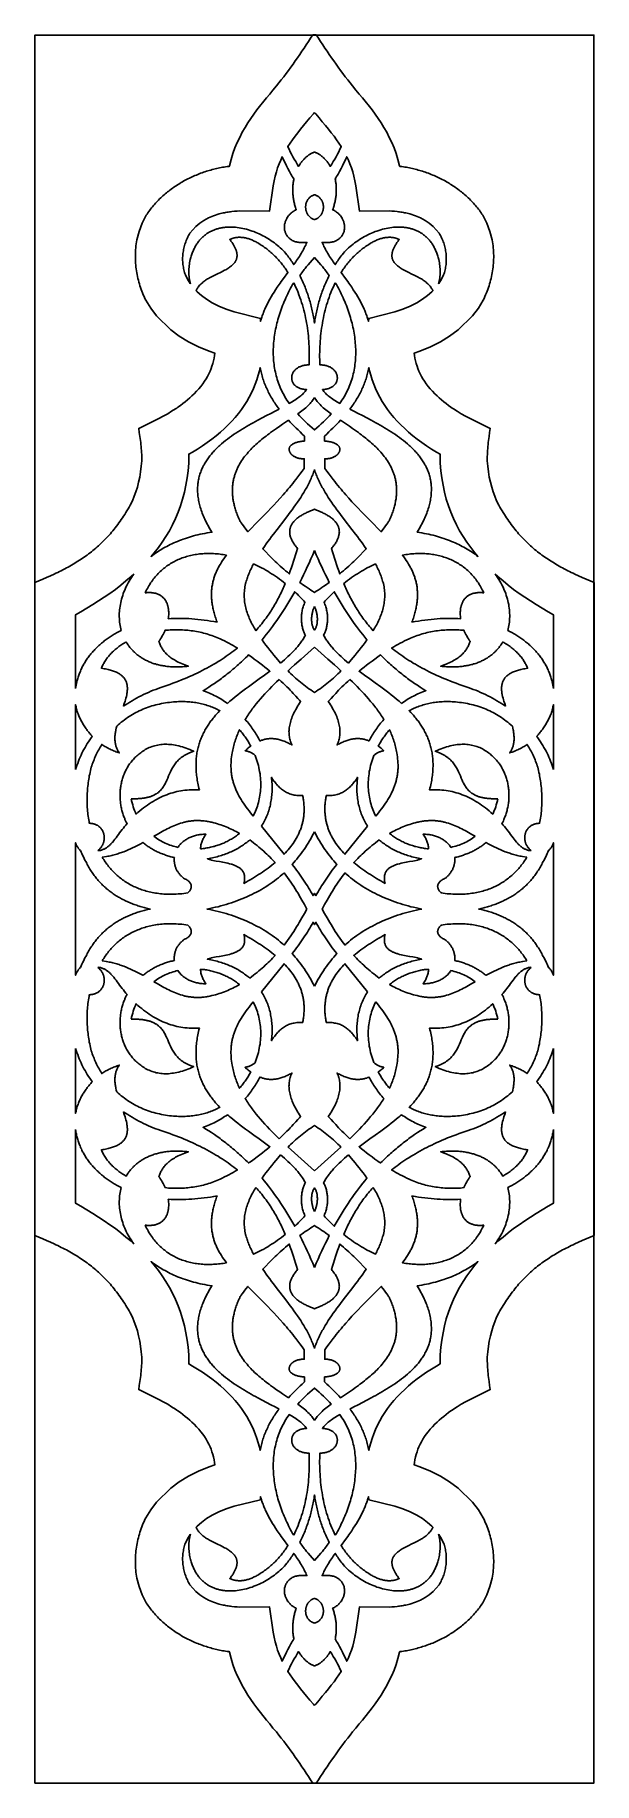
# Model space of a CAD drawing. Extents: x -93 to -15, y -116 to 130.
import ezdxf

# ---------------------------------------------------------------- set-up
doc = ezdxf.new("R2010")
doc.units = 0
doc.header["$MEASUREMENT"] = 0
doc.layers.add('LAYER_1', color=18, linetype='CONTINUOUS')

msp = doc.modelspace()

# ---------------------------------------------------------------- linework, layer by layer
at = {"layer": 'LAYER_1'}
for points in [[(-93.41, 7.26), (-93.41, -38.7), (-92.84, -38.93), (-92.3, -39.16), (-91.76, -39.39), (-91.23, -39.62), (-90.71, -39.86), (-90.46, -39.98), (-90.2, -40.1), (-89.95, -40.22), (-89.71, -40.35), (-89.46, -40.47), (-89.22, -40.6), (-88.98, -40.72), (-88.74, -40.85), (-88.51, -40.98), (-88.27, -41.12), (-88.04, -41.25), (-87.81, -41.39), (-87.59, -41.52), (-87.36, -41.66), (-87.14, -41.81), (-86.92, -41.95), (-86.71, -42.1), (-86.49, -42.24), (-86.28, -42.39), (-86.07, -42.55), (-85.86, -42.7), (-85.65, -42.86), (-85.45, -43.02), (-85.25, -43.18), (-85.05, -43.34), (-84.85, -43.51), (-84.65, -43.68), (-84.46, -43.86), (-84.26, -44.03), (-84.07, -44.21), (-83.88, -44.39), (-83.7, -44.58), (-83.51, -44.77), (-83.33, -44.96), (-83.15, -45.15), (-82.97, -45.35), (-82.79, -45.55), (-82.61, -45.76), (-82.44, -45.97), (-82.26, -46.18), (-82.09, -46.4), (-81.92, -46.62), (-81.75, -46.84), (-81.58, -47.07), (-81.42, -47.3), (-81.25, -47.53), (-81.09, -47.77), (-80.93, -48.02), (-80.77, -48.27), (-80.61, -48.52), (-80.45, -48.78), (-80.3, -49.04), (-80.14, -49.3), (-79.99, -49.57), (-79.69, -50.19), (-79.45, -50.81), (-79.2, -51.45), (-78.99, -52.11), (-78.81, -52.81), (-78.64, -53.53), (-78.53, -54.26), (-78.44, -55.03), (-78.37, -55.81), (-78.37, -56.1), (-78.37, -56.39), (-78.38, -56.68), (-78.39, -56.97), (-78.41, -57.25), (-78.43, -57.53), (-78.46, -57.81), (-78.48, -58.09), (-78.52, -58.37), (-78.55, -58.65), (-78.59, -58.93), (-78.62, -59.21), (-78.71, -59.78), (-78.8, -60.36), (-75.96, -61.74), (-75.33, -62.08), (-74.71, -62.42), (-74.16, -62.78), (-73.61, -63.11), (-73.44, -63.24), (-73.27, -63.36), (-72.93, -63.61), (-72.59, -63.86), (-72.26, -64.13), (-71.93, -64.4), (-71.61, -64.67), (-71.3, -64.95), (-70.99, -65.23), (-70.65, -65.59), (-70.33, -65.94), (-70.04, -66.29), (-69.78, -66.63), (-69.52, -66.99), (-69.3, -67.35), (-69.1, -67.7), (-68.91, -68.06), (-68.75, -68.41), (-68.6, -68.77), (-68.48, -69.12), (-68.35, -69.49), (-68.27, -69.85), (-68.18, -70.24), (-68.13, -70.62), (-68.09, -70.97), (-68.87, -71.23), (-70.38, -71.85), (-71.79, -72.56), (-73.08, -73.35), (-74.28, -74.24), (-76.28, -76.22), (-77.11, -77.29), (-77.81, -78.42), (-77.92, -78.67), (-78.04, -78.92), (-78.15, -79.17), (-78.25, -79.42), (-78.35, -79.68), (-78.45, -79.93), (-78.54, -80.19), (-78.62, -80.44), (-78.7, -80.7), (-78.77, -80.96), (-78.84, -81.22), (-78.91, -81.48), (-78.97, -81.74), (-79.02, -82.01), (-79.07, -82.27), (-79.11, -82.54), (-79.15, -82.8), (-79.19, -83.07), (-79.21, -83.34), (-79.24, -83.61), (-79.25, -83.88), (-79.26, -84.15), (-79.27, -84.42), (-79.27, -84.69), (-79.26, -84.96), (-79.25, -85.24), (-79.24, -85.51), (-79.21, -85.79), (-79.19, -86.06), (-79.15, -86.34), (-79.11, -86.62), (-79.07, -86.9), (-78.74, -88.09), (-78.31, -89.24), (-77.74, -90.36), (-77.62, -90.54), (-77.5, -90.71), (-77.38, -90.89), (-77.25, -91.06), (-77.12, -91.23), (-76.99, -91.4), (-76.86, -91.56), (-76.72, -91.72), (-76.58, -91.89), (-76.44, -92.04), (-76.3, -92.2), (-76.15, -92.36), (-76, -92.51), (-75.85, -92.66), (-75.7, -92.81), (-75.54, -92.95), (-75.39, -93.09), (-75.23, -93.24), (-75.07, -93.38), (-74.9, -93.51), (-74.74, -93.65), (-74.57, -93.78), (-74.4, -93.91), (-74.23, -94.04), (-74.06, -94.16), (-73.88, -94.29), (-73.71, -94.41), (-73.53, -94.53), (-73.35, -94.64), (-73.17, -94.76), (-72.98, -94.87), (-72.8, -94.98), (-72.61, -95.09), (-72.43, -95.19), (-72.24, -95.29), (-72.05, -95.39), (-71.86, -95.49), (-71.66, -95.59), (-71.47, -95.68), (-71.28, -95.77), (-71.08, -95.86), (-70.88, -95.94), (-70.68, -96.03), (-70.49, -96.11), (-70.29, -96.19), (-70.08, -96.26), (-69.88, -96.34), (-69.68, -96.41), (-69.48, -96.48), (-69.27, -96.54), (-69.07, -96.61), (-68.86, -96.67), (-68.65, -96.73), (-68.45, -96.79), (-68.24, -96.84), (-68.03, -96.89), (-67.82, -96.94), (-67.61, -96.99), (-67.4, -97.03), (-67.19, -97.07), (-66.98, -97.11), (-66.77, -97.15), (-66.56, -97.18), (-66.35, -97.21), (-66.06, -97.23), (-66.03, -97.33), (-65.8, -98.2), (-65.53, -99.04), (-65.25, -99.83), (-64.92, -100.59), (-64.58, -101.32), (-64.22, -102.03), (-63.82, -102.71), (-63.42, -103.35), (-63.02, -103.99), (-62.59, -104.59), (-62.16, -105.17), (-60.8, -106.89), (-60.34, -107.42), (-59.89, -107.99), (-59.41, -108.55), (-59.06, -108.98), (-58.72, -109.42), (-58.38, -109.86), (-58.05, -110.29), (-57.72, -110.74), (-57.39, -111.18), (-57.07, -111.63), (-56.75, -112.07), (-56.44, -112.52), (-56.13, -112.98), (-55.82, -113.43), (-55.51, -113.89), (-55.2, -114.35), (-54.9, -114.81), (-54.6, -115.27), (-54.3, -115.73), (-54.05, -115.73), (-53.79, -115.73), (-53.49, -115.27), (-53.19, -114.81), (-52.89, -114.35), (-52.59, -113.89), (-52.28, -113.43), (-51.97, -112.98), (-51.66, -112.52), (-51.34, -112.07), (-51.02, -111.63), (-50.7, -111.18), (-50.37, -110.74), (-50.04, -110.29), (-49.71, -109.86), (-49.37, -109.42), (-49.03, -108.98), (-48.68, -108.55), (-48.21, -107.99), (-47.76, -107.42), (-47.3, -106.89), (-45.93, -105.17), (-45.5, -104.59), (-45.07, -103.99), (-44.67, -103.35), (-44.27, -102.71), (-43.88, -102.03), (-43.52, -101.32), (-43.18, -100.59), (-42.85, -99.83), (-42.57, -99.04), (-42.3, -98.2), (-42.06, -97.33), (-42.03, -97.23), (-41.74, -97.21), (-41.53, -97.18), (-41.32, -97.15), (-41.11, -97.11), (-40.9, -97.07), (-40.69, -97.03), (-40.48, -96.99), (-40.27, -96.94), (-40.06, -96.89), (-39.86, -96.84), (-39.65, -96.79), (-39.44, -96.73), (-39.23, -96.67), (-39.03, -96.61), (-38.82, -96.54), (-38.62, -96.48), (-38.41, -96.41), (-38.21, -96.34), (-38.01, -96.26), (-37.81, -96.19), (-37.61, -96.11), (-37.41, -96.03), (-37.21, -95.94), (-37.01, -95.86), (-36.82, -95.77), (-36.62, -95.68), (-36.43, -95.59), (-36.24, -95.49), (-36.05, -95.39), (-35.86, -95.29), (-35.67, -95.19), (-35.48, -95.09), (-35.29, -94.98), (-35.11, -94.87), (-34.93, -94.76), (-34.75, -94.64), (-34.57, -94.53), (-34.39, -94.41), (-34.21, -94.29), (-34.04, -94.16), (-33.86, -94.04), (-33.69, -93.91), (-33.52, -93.78), (-33.36, -93.65), (-33.19, -93.51), (-33.03, -93.38), (-32.87, -93.24), (-32.71, -93.09), (-32.55, -92.95), (-32.39, -92.81), (-32.24, -92.66), (-32.09, -92.51), (-31.94, -92.36), (-31.8, -92.2), (-31.65, -92.04), (-31.51, -91.89), (-31.37, -91.72), (-31.24, -91.56), (-31.1, -91.4), (-30.97, -91.23), (-30.84, -91.06), (-30.72, -90.89), (-30.59, -90.71), (-30.47, -90.54), (-30.35, -90.36), (-29.79, -89.24), (-29.35, -88.09), (-29.02, -86.9), (-28.98, -86.62), (-28.94, -86.34), (-28.91, -86.06), (-28.88, -85.79), (-28.86, -85.51), (-28.84, -85.24), (-28.83, -84.96), (-28.82, -84.69), (-28.82, -84.42), (-28.83, -84.15), (-28.84, -83.88), (-28.86, -83.61), (-28.88, -83.34), (-28.91, -83.07), (-28.94, -82.8), (-28.98, -82.54), (-29.02, -82.27), (-29.07, -82.01), (-29.13, -81.74), (-29.19, -81.48), (-29.25, -81.22), (-29.32, -80.96), (-29.39, -80.7), (-29.47, -80.44), (-29.56, -80.19), (-29.65, -79.93), (-29.74, -79.68), (-29.84, -79.42), (-29.95, -79.17), (-30.06, -78.92), (-30.17, -78.67), (-30.29, -78.42), (-30.98, -77.29), (-31.81, -76.22), (-33.81, -74.24), (-35.02, -73.35), (-36.3, -72.56), (-37.71, -71.85), (-39.22, -71.23), (-40, -70.97), (-39.97, -70.62), (-39.91, -70.24), (-39.83, -69.85), (-39.74, -69.49), (-39.61, -69.12), (-39.49, -68.77), (-39.35, -68.41), (-39.18, -68.06), (-38.99, -67.7), (-38.79, -67.35), (-38.57, -66.99), (-38.31, -66.63), (-38.05, -66.29), (-37.76, -65.94), (-37.44, -65.59), (-37.11, -65.23), (-36.8, -64.95), (-36.48, -64.67), (-36.16, -64.4), (-35.83, -64.13), (-35.5, -63.86), (-35.17, -63.61), (-34.83, -63.36), (-34.66, -63.24), (-34.49, -63.11), (-33.94, -62.78), (-33.38, -62.42), (-32.77, -62.08), (-32.13, -61.74), (-29.3, -60.36), (-29.39, -59.78), (-29.47, -59.21), (-29.51, -58.93), (-29.54, -58.65), (-29.58, -58.37), (-29.61, -58.09), (-29.64, -57.81), (-29.66, -57.53), (-29.68, -57.25), (-29.7, -56.97), (-29.71, -56.68), (-29.72, -56.39), (-29.72, -56.1), (-29.72, -55.81), (-29.65, -55.03), (-29.57, -54.26), (-29.45, -53.53), (-29.28, -52.81), (-29.1, -52.11), (-28.9, -51.45), (-28.65, -50.81), (-28.4, -50.19), (-28.1, -49.57), (-27.95, -49.3), (-27.8, -49.04), (-27.64, -48.78), (-27.48, -48.52), (-27.32, -48.27), (-27.16, -48.02), (-27, -47.77), (-26.84, -47.53), (-26.67, -47.3), (-26.51, -47.07), (-26.34, -46.84), (-26.17, -46.62), (-26, -46.4), (-25.83, -46.18), (-25.66, -45.97), (-25.48, -45.76), (-25.31, -45.55), (-25.13, -45.35), (-24.95, -45.15), (-24.77, -44.96), (-24.58, -44.77), (-24.4, -44.58), (-24.21, -44.39), (-24.02, -44.21), (-23.83, -44.03), (-23.64, -43.86), (-23.44, -43.68), (-23.25, -43.51), (-23.05, -43.34), (-22.85, -43.18), (-22.64, -43.02), (-22.44, -42.86), (-22.23, -42.7), (-22.03, -42.55), (-21.81, -42.39), (-21.6, -42.24), (-21.39, -42.1), (-21.17, -41.95), (-20.95, -41.81), (-20.73, -41.66), (-20.51, -41.52), (-20.28, -41.39), (-20.05, -41.25), (-19.82, -41.12), (-19.59, -40.98), (-19.35, -40.85), (-19.12, -40.72), (-18.88, -40.6), (-18.63, -40.47), (-18.39, -40.35), (-18.14, -40.22), (-17.89, -40.1), (-17.64, -39.98), (-17.38, -39.86), (-16.87, -39.62), (-16.34, -39.39), (-15.8, -39.16), (-15.25, -38.93), (-14.69, -38.7), (-14.69, 7.26), (-14.69, 53.23), (-15.25, 53.46), (-15.8, 53.68), (-16.34, 53.91), (-16.87, 54.15), (-17.38, 54.38), (-17.64, 54.5), (-17.89, 54.63), (-18.14, 54.75), (-18.39, 54.87), (-18.63, 55), (-18.88, 55.12), (-19.12, 55.25), (-19.35, 55.38), (-19.59, 55.51), (-19.82, 55.64), (-20.05, 55.78), (-20.28, 55.91), (-20.51, 56.05), (-20.73, 56.19), (-20.95, 56.33), (-21.17, 56.48), (-21.39, 56.62), (-21.6, 56.77), (-21.81, 56.92), (-22.03, 57.07), (-22.23, 57.23), (-22.44, 57.38), (-22.64, 57.54), (-22.85, 57.71), (-23.05, 57.87), (-23.25, 58.04), (-23.44, 58.21), (-23.64, 58.38), (-23.83, 58.56), (-24.02, 58.74), (-24.21, 58.92), (-24.4, 59.1), (-24.58, 59.29), (-24.77, 59.48), (-24.95, 59.68), (-25.13, 59.88), (-25.31, 60.08), (-25.48, 60.28), (-25.66, 60.49), (-25.83, 60.71), (-26, 60.92), (-26.17, 61.14), (-26.34, 61.37), (-26.51, 61.59), (-26.67, 61.82), (-26.84, 62.06), (-27, 62.3), (-27.16, 62.54), (-27.32, 62.79), (-27.48, 63.04), (-27.64, 63.3), (-27.8, 63.56), (-27.95, 63.83), (-28.1, 64.1), (-28.4, 64.72), (-28.65, 65.34), (-28.9, 65.98), (-29.1, 66.64), (-29.28, 67.33), (-29.45, 68.05), (-29.57, 68.78), (-29.65, 69.56), (-29.72, 70.34), (-29.72, 70.63), (-29.72, 70.92), (-29.71, 71.21), (-29.7, 71.49), (-29.68, 71.77), (-29.66, 72.06), (-29.64, 72.34), (-29.61, 72.61), (-29.58, 72.89), (-29.54, 73.17), (-29.51, 73.45), (-29.47, 73.74), (-29.39, 74.31), (-29.3, 74.89), (-32.13, 76.27), (-32.77, 76.61), (-33.38, 76.95), (-33.94, 77.3), (-34.49, 77.64), (-34.66, 77.76), (-34.83, 77.88), (-35.17, 78.13), (-35.5, 78.39), (-35.83, 78.65), (-36.16, 78.92), (-36.48, 79.2), (-36.8, 79.47), (-37.11, 79.76), (-37.44, 80.12), (-37.76, 80.47), (-38.05, 80.81), (-38.31, 81.16), (-38.57, 81.52), (-38.79, 81.88), (-38.99, 82.22), (-39.18, 82.58), (-39.35, 82.94), (-39.49, 83.3), (-39.61, 83.65), (-39.74, 84.01), (-39.83, 84.38), (-39.91, 84.76), (-39.97, 85.14), (-40, 85.5), (-39.22, 85.75), (-37.71, 86.37), (-36.3, 87.08), (-35.02, 87.88), (-33.81, 88.76), (-31.81, 90.74), (-30.98, 91.81), (-30.29, 92.94), (-30.17, 93.19), (-30.06, 93.44), (-29.95, 93.7), (-29.84, 93.95), (-29.74, 94.2), (-29.65, 94.46), (-29.56, 94.71), (-29.47, 94.97), (-29.39, 95.23), (-29.32, 95.49), (-29.25, 95.75), (-29.19, 96.01), (-29.13, 96.27), (-29.07, 96.53), (-29.02, 96.8), (-28.98, 97.06), (-28.94, 97.33), (-28.91, 97.59), (-28.88, 97.86), (-28.86, 98.13), (-28.84, 98.4), (-28.83, 98.67), (-28.82, 98.94), (-28.82, 99.21), (-28.83, 99.49), (-28.84, 99.76), (-28.86, 100.04), (-28.88, 100.31), (-28.91, 100.59), (-28.94, 100.87), (-28.98, 101.14), (-29.02, 101.42), (-29.35, 102.62), (-29.79, 103.77), (-30.35, 104.89), (-30.47, 105.06), (-30.59, 105.24), (-30.72, 105.41), (-30.84, 105.59), (-30.97, 105.75), (-31.1, 105.92), (-31.24, 106.09), (-31.37, 106.25), (-31.51, 106.41), (-31.65, 106.57), (-31.8, 106.73), (-31.94, 106.88), (-32.09, 107.03), (-32.24, 107.18), (-32.39, 107.33), (-32.55, 107.48), (-32.71, 107.62), (-32.87, 107.76), (-33.03, 107.9), (-33.19, 108.04), (-33.36, 108.17), (-33.52, 108.3), (-33.69, 108.43), (-33.86, 108.56), (-34.04, 108.69), (-34.21, 108.81), (-34.39, 108.93), (-34.57, 109.05), (-34.75, 109.17), (-34.93, 109.28), (-35.11, 109.39), (-35.29, 109.5), (-35.48, 109.61), (-35.67, 109.72), (-35.86, 109.82), (-36.05, 109.92), (-36.24, 110.02), (-36.43, 110.11), (-36.62, 110.21), (-36.82, 110.3), (-37.01, 110.38), (-37.21, 110.47), (-37.41, 110.55), (-37.61, 110.63), (-37.81, 110.71), (-38.01, 110.79), (-38.21, 110.86), (-38.41, 110.93), (-38.62, 111), (-38.82, 111.07), (-39.03, 111.13), (-39.23, 111.2), (-39.44, 111.25), (-39.65, 111.31), (-39.86, 111.37), (-40.06, 111.42), (-40.27, 111.47), (-40.48, 111.51), (-40.69, 111.56), (-40.9, 111.6), (-41.11, 111.64), (-41.32, 111.67), (-41.53, 111.71), (-41.74, 111.74), (-42.03, 111.76), (-42.06, 111.86), (-42.3, 112.73), (-42.57, 113.56), (-42.85, 114.36), (-43.18, 115.12), (-43.52, 115.85), (-43.88, 116.56), (-44.27, 117.23), (-44.67, 117.88), (-45.07, 118.51), (-45.5, 119.12), (-45.93, 119.7), (-47.3, 121.41), (-47.76, 121.95), (-48.21, 122.51), (-48.68, 123.08), (-49.03, 123.51), (-49.37, 123.94), (-49.71, 124.38), (-50.04, 124.82), (-50.37, 125.26), (-50.7, 125.71), (-51.02, 126.15), (-51.34, 126.6), (-51.66, 127.05), (-51.97, 127.5), (-52.28, 127.96), (-52.59, 128.41), (-52.89, 128.87), (-53.19, 129.33), (-53.49, 129.79), (-53.79, 130.26), (-54.05, 130.26), (-54.3, 130.26), (-54.6, 129.79), (-54.9, 129.33), (-55.2, 128.87), (-55.51, 128.41), (-55.82, 127.96), (-56.13, 127.5), (-56.44, 127.05), (-56.75, 126.6), (-57.07, 126.15), (-57.39, 125.71), (-57.72, 125.26), (-58.05, 124.82), (-58.38, 124.38), (-58.72, 123.94), (-59.06, 123.51), (-59.41, 123.08), (-59.89, 122.51), (-60.34, 121.95), (-60.8, 121.41), (-62.16, 119.7), (-62.59, 119.12), (-63.02, 118.51), (-63.42, 117.88), (-63.82, 117.23), (-64.22, 116.56), (-64.58, 115.85), (-64.92, 115.12), (-65.25, 114.36), (-65.53, 113.56), (-65.8, 112.73), (-66.03, 111.86), (-66.06, 111.76), (-66.35, 111.74), (-66.56, 111.71), (-66.77, 111.67), (-66.98, 111.64), (-67.19, 111.6), (-67.4, 111.56), (-67.61, 111.51), (-67.82, 111.47), (-68.03, 111.42), (-68.24, 111.37), (-68.45, 111.31), (-68.65, 111.25), (-68.86, 111.2), (-69.07, 111.13), (-69.27, 111.07), (-69.48, 111), (-69.68, 110.93), (-69.88, 110.86), (-70.08, 110.79), (-70.29, 110.71), (-70.49, 110.63), (-70.68, 110.55), (-70.88, 110.47), (-71.08, 110.38), (-71.28, 110.3), (-71.47, 110.21), (-71.66, 110.11), (-71.86, 110.02), (-72.05, 109.92), (-72.24, 109.82), (-72.43, 109.72), (-72.61, 109.61), (-72.8, 109.5), (-72.98, 109.39), (-73.17, 109.28), (-73.35, 109.17), (-73.53, 109.05), (-73.71, 108.93), (-73.88, 108.81), (-74.06, 108.69), (-74.23, 108.56), (-74.4, 108.43), (-74.57, 108.3), (-74.74, 108.17), (-74.9, 108.04), (-75.07, 107.9), (-75.23, 107.76), (-75.39, 107.62), (-75.54, 107.48), (-75.7, 107.33), (-75.85, 107.18), (-76, 107.03), (-76.15, 106.88), (-76.3, 106.73), (-76.44, 106.57), (-76.58, 106.41), (-76.72, 106.25), (-76.86, 106.09), (-76.99, 105.92), (-77.12, 105.75), (-77.25, 105.59), (-77.38, 105.41), (-77.5, 105.24), (-77.62, 105.06), (-77.74, 104.89), (-78.31, 103.77), (-78.74, 102.62), (-79.07, 101.42), (-79.11, 101.14), (-79.15, 100.87), (-79.19, 100.59), (-79.21, 100.31), (-79.24, 100.04), (-79.25, 99.76), (-79.26, 99.49), (-79.27, 99.21), (-79.27, 98.94), (-79.26, 98.67), (-79.25, 98.4), (-79.24, 98.13), (-79.21, 97.86), (-79.19, 97.59), (-79.15, 97.33), (-79.11, 97.06), (-79.07, 96.8), (-79.02, 96.53), (-78.97, 96.27), (-78.91, 96.01), (-78.84, 95.75), (-78.77, 95.49), (-78.7, 95.23), (-78.62, 94.97), (-78.54, 94.71), (-78.45, 94.46), (-78.35, 94.2), (-78.25, 93.95), (-78.15, 93.7), (-78.04, 93.44), (-77.92, 93.19), (-77.81, 92.94), (-77.11, 91.81), (-76.28, 90.74), (-74.28, 88.76), (-73.08, 87.88), (-71.79, 87.08), (-70.38, 86.37), (-68.87, 85.75), (-68.09, 85.5), (-68.13, 85.14), (-68.18, 84.76), (-68.27, 84.38), (-68.35, 84.01), (-68.48, 83.65), (-68.6, 83.3), (-68.75, 82.94), (-68.91, 82.58), (-69.1, 82.22), (-69.3, 81.88), (-69.52, 81.52), (-69.78, 81.16), (-70.04, 80.81), (-70.33, 80.47), (-70.65, 80.12), (-70.99, 79.76), (-71.3, 79.47), (-71.61, 79.2), (-71.93, 78.92), (-72.26, 78.65), (-72.59, 78.39), (-72.93, 78.13), (-73.27, 77.88), (-73.44, 77.76), (-73.61, 77.64), (-74.16, 77.3), (-74.71, 76.95), (-75.33, 76.61), (-75.96, 76.27), (-78.8, 74.89), (-78.71, 74.31), (-78.62, 73.74), (-78.59, 73.45), (-78.55, 73.17), (-78.52, 72.89), (-78.48, 72.61), (-78.46, 72.34), (-78.43, 72.06), (-78.41, 71.77), (-78.39, 71.49), (-78.38, 71.21), (-78.37, 70.92), (-78.37, 70.63), (-78.37, 70.34), (-78.44, 69.56), (-78.53, 68.78), (-78.64, 68.05), (-78.81, 67.33), (-78.99, 66.64), (-79.2, 65.98), (-79.45, 65.34), (-79.69, 64.72), (-79.99, 64.1), (-80.14, 63.83), (-80.3, 63.56), (-80.45, 63.3), (-80.61, 63.04), (-80.77, 62.79), (-80.93, 62.54), (-81.09, 62.3), (-81.25, 62.06), (-81.42, 61.82), (-81.58, 61.59), (-81.75, 61.37), (-81.92, 61.14), (-82.09, 60.92), (-82.26, 60.71), (-82.44, 60.49), (-82.61, 60.28), (-82.79, 60.08), (-82.97, 59.88), (-83.15, 59.68), (-83.33, 59.48), (-83.51, 59.29), (-83.7, 59.1), (-83.88, 58.92), (-84.07, 58.74), (-84.26, 58.56), (-84.46, 58.38), (-84.65, 58.21), (-84.85, 58.04), (-85.05, 57.87), (-85.25, 57.71), (-85.45, 57.54), (-85.65, 57.38), (-85.86, 57.23), (-86.07, 57.07), (-86.28, 56.92), (-86.49, 56.77), (-86.71, 56.62), (-86.92, 56.48), (-87.14, 56.33), (-87.36, 56.19), (-87.59, 56.05), (-87.81, 55.91), (-88.04, 55.78), (-88.27, 55.64), (-88.51, 55.51), (-88.74, 55.38), (-88.98, 55.25), (-89.22, 55.12), (-89.46, 55), (-89.71, 54.87), (-89.95, 54.75), (-90.2, 54.63), (-90.46, 54.5), (-90.71, 54.38), (-91.23, 54.15), (-91.76, 53.91), (-92.3, 53.68), (-92.84, 53.46), (-93.41, 53.23)], [(-93.41, -115.73), (-14.7, -115.73), (-14.7, 130.25), (-93.41, 130.25)], [(-54.05, 119.36), (-54.21, 119.16), (-54.7, 118.58), (-55.15, 118.02), (-55.58, 117.5), (-56.01, 116.98), (-56.4, 116.48), (-56.79, 116), (-57.13, 115.52), (-57.47, 115.05), (-57.78, 114.58), (-57.8, 114.52), (-57.63, 114.17), (-57.45, 113.82), (-57.27, 113.47), (-57.08, 113.13), (-56.89, 112.78), (-56.69, 112.44), (-56.49, 112.1), (-56.28, 111.76), (-56.22, 111.85), (-56.17, 111.94), (-56.11, 112.03), (-56.05, 112.12), (-56, 112.2), (-55.93, 112.29), (-55.87, 112.37), (-55.81, 112.45), (-55.75, 112.53), (-55.68, 112.61), (-55.61, 112.68), (-55.55, 112.75), (-55.48, 112.82), (-55.41, 112.89), (-55.34, 112.96), (-55.27, 113.03), (-55.2, 113.09), (-55.12, 113.15), (-55.05, 113.21), (-54.98, 113.27), (-54.9, 113.32), (-54.83, 113.37), (-54.75, 113.42), (-54.67, 113.47), (-54.6, 113.52), (-54.52, 113.56), (-54.44, 113.61), (-54.36, 113.65), (-54.28, 113.68), (-54.21, 113.72), (-54.13, 113.75), (-54.05, 113.78), (-53.97, 113.75), (-53.89, 113.72), (-53.81, 113.68), (-53.73, 113.65), (-53.65, 113.61), (-53.57, 113.56), (-53.5, 113.52), (-53.42, 113.47), (-53.34, 113.42), (-53.27, 113.37), (-53.19, 113.32), (-53.12, 113.27), (-53.04, 113.21), (-52.97, 113.15), (-52.9, 113.09), (-52.83, 113.03), (-52.75, 112.96), (-52.68, 112.89), (-52.62, 112.82), (-52.55, 112.75), (-52.48, 112.68), (-52.41, 112.61), (-52.35, 112.53), (-52.28, 112.45), (-52.22, 112.37), (-52.16, 112.29), (-52.1, 112.2), (-52.04, 112.12), (-51.98, 112.03), (-51.92, 111.94), (-51.87, 111.85), (-51.82, 111.76), (-51.61, 112.1), (-51.4, 112.44), (-51.2, 112.78), (-51.01, 113.13), (-50.83, 113.47), (-50.64, 113.82), (-50.46, 114.17), (-50.29, 114.52), (-50.31, 114.58), (-50.63, 115.05), (-50.97, 115.52), (-51.3, 116), (-51.69, 116.48), (-52.09, 116.98), (-52.52, 117.5), (-52.95, 118.02), (-53.4, 118.58), (-53.88, 119.16)], [(-71.51, 95.22), (-71.56, 95.43), (-71.61, 95.64), (-71.65, 95.85), (-71.68, 96.06), (-71.7, 96.28), (-71.72, 96.49), (-71.73, 96.7), (-71.74, 96.92), (-71.73, 97.14), (-71.73, 97.35), (-71.71, 97.57), (-71.69, 97.78), (-71.66, 98), (-71.63, 98.21), (-71.59, 98.42), (-71.54, 98.64), (-71.5, 98.8), (-71.45, 98.96), (-71.41, 99.11), (-71.36, 99.26), (-71.31, 99.41), (-71.26, 99.56), (-71.2, 99.7), (-71.15, 99.84), (-71.09, 99.98), (-71.03, 100.11), (-70.96, 100.24), (-70.9, 100.37), (-70.83, 100.49), (-70.76, 100.61), (-70.69, 100.73), (-70.62, 100.85), (-70.54, 100.96), (-70.46, 101.07), (-70.38, 101.18), (-70.3, 101.28), (-70.22, 101.38), (-70.14, 101.48), (-70.05, 101.57), (-69.96, 101.66), (-69.87, 101.75), (-69.78, 101.84), (-69.69, 101.92), (-69.59, 102), (-69.5, 102.08), (-69.4, 102.15), (-69.3, 102.23), (-69.2, 102.3), (-69.1, 102.36), (-69, 102.43), (-68.89, 102.49), (-68.79, 102.55), (-68.68, 102.6), (-68.57, 102.66), (-68.46, 102.71), (-68.35, 102.76), (-68.24, 102.8), (-68.13, 102.85), (-68.02, 102.89), (-67.9, 102.93), (-67.79, 102.96), (-67.67, 103), (-67.55, 103.03), (-67.43, 103.06), (-67.31, 103.08), (-67.19, 103.11), (-67.07, 103.13), (-66.95, 103.15), (-66.83, 103.17), (-66.7, 103.18), (-66.58, 103.2), (-66.45, 103.21), (-66.33, 103.21), (-66.2, 103.22), (-66.08, 103.22), (-65.95, 103.23), (-65.82, 103.23), (-65.7, 103.22), (-65.57, 103.22), (-65.44, 103.21), (-65.31, 103.2), (-65.18, 103.19), (-64.92, 103.17), (-64.66, 103.13), (-64.4, 103.09), (-64.14, 103.04), (-63.88, 102.98), (-63.62, 102.91), (-63.36, 102.84), (-63.1, 102.76), (-62.84, 102.67), (-62.58, 102.58), (-62.33, 102.48), (-62.07, 102.37), (-61.82, 102.26), (-61.57, 102.14), (-61.33, 102.01), (-61.08, 101.88), (-60.84, 101.75), (-60.6, 101.61), (-60.37, 101.46), (-60.14, 101.31), (-59.92, 101.15), (-59.69, 100.99), (-59.48, 100.82), (-59.27, 100.65), (-59.06, 100.47), (-58.86, 100.29), (-58.66, 100.11), (-58.47, 99.92), (-58.29, 99.73), (-58.12, 99.53), (-57.95, 99.33), (-57.82, 99.17), (-57.69, 99.01), (-57.56, 98.84), (-57.44, 98.67), (-57.31, 98.49), (-57.19, 98.31), (-57.08, 98.13), (-56.96, 97.95), (-56.69, 98.33), (-56.56, 98.52), (-56.43, 98.71), (-56.3, 98.91), (-56.18, 99.1), (-56.05, 99.29), (-55.94, 99.49), (-55.82, 99.68), (-55.71, 99.88), (-55.6, 100.08), (-55.49, 100.28), (-55.39, 100.48), (-55.29, 100.68), (-55.2, 100.88), (-55.11, 101.08), (-55.28, 101.06), (-55.45, 101.05), (-55.61, 101.04), (-55.76, 101.04), (-55.91, 101.04), (-56.06, 101.05), (-56.2, 101.06), (-56.34, 101.08), (-56.47, 101.11), (-56.6, 101.13), (-56.72, 101.17), (-56.84, 101.21), (-56.96, 101.25), (-57.06, 101.3), (-57.17, 101.35), (-57.27, 101.41), (-57.36, 101.47), (-57.45, 101.53), (-57.54, 101.6), (-57.62, 101.67), (-57.7, 101.74), (-57.77, 101.82), (-57.83, 101.9), (-57.9, 101.98), (-57.95, 102.06), (-58.01, 102.15), (-58.06, 102.24), (-58.1, 102.33), (-58.14, 102.42), (-58.17, 102.52), (-58.2, 102.61), (-58.23, 102.71), (-58.25, 102.81), (-58.26, 102.91), (-58.27, 103.01), (-58.28, 103.12), (-58.28, 103.22), (-58.28, 103.32), (-58.27, 103.43), (-58.26, 103.53), (-58.25, 103.64), (-58.22, 103.74), (-58.2, 103.84), (-58.17, 103.95), (-58.13, 104.05), (-58.09, 104.15), (-58.05, 104.25), (-58, 104.35), (-57.95, 104.45), (-57.89, 104.55), (-57.83, 104.64), (-57.76, 104.74), (-57.69, 104.83), (-57.61, 104.92), (-57.53, 105), (-57.45, 105.09), (-57.36, 105.17), (-57.27, 105.25), (-57.17, 105.33), (-57.06, 105.4), (-56.96, 105.48), (-56.84, 105.54), (-56.73, 105.61), (-56.61, 105.67), (-56.66, 105.81), (-56.71, 105.96), (-56.75, 106.11), (-56.8, 106.25), (-56.84, 106.39), (-56.87, 106.54), (-56.91, 106.68), (-56.94, 106.82), (-56.97, 106.96), (-57, 107.11), (-57.02, 107.25), (-57.04, 107.39), (-57.06, 107.53), (-57.07, 107.66), (-57.09, 107.8), (-57.1, 107.94), (-57.11, 108.07), (-57.11, 108.21), (-57.12, 108.34), (-57.12, 108.47), (-57.12, 108.61), (-57.11, 108.74), (-57.11, 108.87), (-57.1, 109), (-57.09, 109.12), (-57.07, 109.25), (-57.06, 109.38), (-57.04, 109.5), (-57.02, 109.62), (-57, 109.75), (-56.98, 109.87), (-56.95, 109.99), (-57.06, 110.16), (-57.17, 110.33), (-57.27, 110.51), (-57.37, 110.69), (-57.48, 110.88), (-57.58, 111.06), (-57.79, 111.45), (-57.99, 111.85), (-58.19, 112.27), (-58.39, 112.69), (-58.6, 113.13), (-58.81, 112.65), (-59.04, 112.12), (-59.24, 111.58), (-59.42, 111), (-59.59, 110.39), (-59.74, 109.72), (-59.87, 109.01), (-60.4, 105.44), (-64.59, 105.51), (-64.95, 105.48), (-65.31, 105.45), (-65.67, 105.41), (-65.85, 105.39), (-66.03, 105.36), (-66.21, 105.33), (-66.38, 105.31), (-66.56, 105.28), (-66.74, 105.24), (-66.92, 105.21), (-67.09, 105.17), (-67.27, 105.13), (-67.45, 105.08), (-68.27, 104.82), (-68.98, 104.52), (-69.64, 104.15), (-70.21, 103.76), (-70.74, 103.31), (-71.19, 102.84), (-71.59, 102.35), (-71.68, 102.19), (-71.78, 102.02), (-71.87, 101.86), (-71.95, 101.69), (-72.03, 101.52), (-72.1, 101.34), (-72.17, 101.16), (-72.23, 100.99), (-72.29, 100.8), (-72.35, 100.62), (-72.4, 100.43), (-72.44, 100.25), (-72.48, 100.06), (-72.51, 99.87), (-72.54, 99.68), (-72.57, 99.49), (-72.58, 99.3), (-72.6, 99.11), (-72.61, 98.92), (-72.61, 98.72), (-72.61, 98.53), (-72.6, 98.34), (-72.59, 98.15), (-72.57, 97.96), (-72.54, 97.77), (-72.51, 97.58), (-72.48, 97.4), (-72.44, 97.21), (-72.39, 97.03), (-72.34, 96.85), (-72.28, 96.67), (-72.22, 96.49), (-71.92, 95.89), (-71.57, 95.29)], [(-36.58, 95.22), (-36.53, 95.43), (-36.48, 95.64), (-36.45, 95.85), (-36.42, 96.06), (-36.39, 96.28), (-36.37, 96.49), (-36.36, 96.7), (-36.36, 96.92), (-36.36, 97.14), (-36.37, 97.35), (-36.38, 97.57), (-36.4, 97.78), (-36.43, 98), (-36.47, 98.21), (-36.51, 98.42), (-36.56, 98.64), (-36.6, 98.8), (-36.64, 98.96), (-36.68, 99.11), (-36.73, 99.26), (-36.78, 99.41), (-36.84, 99.56), (-36.89, 99.7), (-36.95, 99.84), (-37.01, 99.98), (-37.07, 100.11), (-37.13, 100.24), (-37.2, 100.37), (-37.26, 100.49), (-37.33, 100.61), (-37.4, 100.73), (-37.48, 100.85), (-37.55, 100.96), (-37.63, 101.07), (-37.71, 101.18), (-37.79, 101.28), (-37.87, 101.38), (-37.96, 101.48), (-38.04, 101.57), (-38.13, 101.66), (-38.22, 101.75), (-38.31, 101.84), (-38.4, 101.92), (-38.5, 102), (-38.59, 102.08), (-38.69, 102.15), (-38.79, 102.23), (-38.89, 102.3), (-38.99, 102.36), (-39.1, 102.43), (-39.2, 102.49), (-39.31, 102.55), (-39.41, 102.6), (-39.52, 102.66), (-39.63, 102.71), (-39.74, 102.76), (-39.85, 102.8), (-39.96, 102.85), (-40.08, 102.89), (-40.19, 102.93), (-40.31, 102.96), (-40.43, 103), (-40.54, 103.03), (-40.66, 103.06), (-40.78, 103.08), (-40.9, 103.11), (-41.02, 103.13), (-41.14, 103.15), (-41.27, 103.17), (-41.39, 103.18), (-41.51, 103.2), (-41.64, 103.21), (-41.76, 103.21), (-41.89, 103.22), (-42.02, 103.22), (-42.14, 103.23), (-42.27, 103.23), (-42.4, 103.22), (-42.53, 103.22), (-42.65, 103.21), (-42.78, 103.2), (-42.91, 103.19), (-43.17, 103.17), (-43.43, 103.13), (-43.69, 103.09), (-43.95, 103.04), (-44.21, 102.98), (-44.47, 102.91), (-44.73, 102.84), (-44.99, 102.76), (-45.25, 102.67), (-45.51, 102.58), (-45.77, 102.48), (-46.02, 102.37), (-46.27, 102.26), (-46.52, 102.14), (-46.77, 102.01), (-47.01, 101.88), (-47.25, 101.75), (-47.49, 101.61), (-47.72, 101.46), (-47.95, 101.31), (-48.18, 101.15), (-48.4, 100.99), (-48.62, 100.82), (-48.83, 100.65), (-49.03, 100.47), (-49.24, 100.29), (-49.43, 100.11), (-49.62, 99.92), (-49.8, 99.73), (-49.98, 99.53), (-50.15, 99.33), (-50.28, 99.17), (-50.41, 99.01), (-50.53, 98.84), (-50.66, 98.67), (-50.78, 98.49), (-50.9, 98.31), (-51.02, 98.13), (-51.13, 97.95), (-51.4, 98.33), (-51.53, 98.52), (-51.66, 98.71), (-51.79, 98.91), (-51.92, 99.1), (-52.04, 99.29), (-52.16, 99.49), (-52.28, 99.68), (-52.39, 99.88), (-52.5, 100.08), (-52.6, 100.28), (-52.71, 100.48), (-52.8, 100.68), (-52.89, 100.88), (-52.98, 101.08), (-52.81, 101.06), (-52.65, 101.05), (-52.49, 101.04), (-52.33, 101.04), (-52.18, 101.04), (-52.03, 101.05), (-51.89, 101.06), (-51.75, 101.08), (-51.62, 101.11), (-51.49, 101.13), (-51.37, 101.17), (-51.25, 101.21), (-51.14, 101.25), (-51.03, 101.3), (-50.93, 101.35), (-50.83, 101.41), (-50.73, 101.47), (-50.64, 101.53), (-50.56, 101.6), (-50.47, 101.67), (-50.4, 101.74), (-50.33, 101.82), (-50.26, 101.9), (-50.2, 101.98), (-50.14, 102.06), (-50.09, 102.15), (-50.04, 102.24), (-49.99, 102.33), (-49.96, 102.42), (-49.92, 102.52), (-49.89, 102.61), (-49.87, 102.71), (-49.85, 102.81), (-49.83, 102.91), (-49.82, 103.01), (-49.81, 103.12), (-49.81, 103.22), (-49.81, 103.32), (-49.82, 103.43), (-49.83, 103.53), (-49.85, 103.64), (-49.87, 103.74), (-49.9, 103.84), (-49.93, 103.95), (-49.96, 104.05), (-50, 104.15), (-50.04, 104.25), (-50.09, 104.35), (-50.15, 104.45), (-50.2, 104.55), (-50.26, 104.64), (-50.33, 104.74), (-50.4, 104.83), (-50.48, 104.92), (-50.56, 105), (-50.64, 105.09), (-50.73, 105.17), (-50.83, 105.25), (-50.93, 105.33), (-51.03, 105.4), (-51.14, 105.48), (-51.25, 105.54), (-51.37, 105.61), (-51.49, 105.67), (-51.44, 105.81), (-51.39, 105.96), (-51.34, 106.11), (-51.3, 106.25), (-51.26, 106.39), (-51.22, 106.54), (-51.18, 106.68), (-51.15, 106.82), (-51.12, 106.96), (-51.1, 107.11), (-51.07, 107.25), (-51.05, 107.39), (-51.03, 107.53), (-51.02, 107.66), (-51.01, 107.8), (-51, 107.94), (-50.99, 108.07), (-50.98, 108.21), (-50.98, 108.34), (-50.98, 108.47), (-50.98, 108.61), (-50.98, 108.74), (-50.99, 108.87), (-51, 109), (-51.01, 109.12), (-51.02, 109.25), (-51.04, 109.38), (-51.05, 109.5), (-51.07, 109.62), (-51.09, 109.75), (-51.11, 109.87), (-51.14, 109.99), (-51.03, 110.16), (-50.93, 110.33), (-50.82, 110.51), (-50.72, 110.69), (-50.62, 110.88), (-50.51, 111.06), (-50.31, 111.45), (-50.11, 111.85), (-49.9, 112.27), (-49.7, 112.69), (-49.5, 113.13), (-49.28, 112.65), (-49.06, 112.12), (-48.85, 111.58), (-48.67, 111), (-48.5, 110.39), (-48.36, 109.72), (-48.22, 109.01), (-47.69, 105.44), (-43.51, 105.51), (-43.14, 105.48), (-42.78, 105.45), (-42.42, 105.41), (-42.24, 105.39), (-42.07, 105.36), (-41.89, 105.33), (-41.71, 105.31), (-41.53, 105.28), (-41.36, 105.24), (-41.18, 105.21), (-41, 105.17), (-40.82, 105.13), (-40.64, 105.08), (-39.83, 104.82), (-39.12, 104.52), (-38.45, 104.15), (-37.89, 103.76), (-37.36, 103.31), (-36.9, 102.84), (-36.51, 102.35), (-36.41, 102.19), (-36.32, 102.02), (-36.23, 101.86), (-36.15, 101.69), (-36.07, 101.52), (-35.99, 101.34), (-35.92, 101.16), (-35.86, 100.99), (-35.8, 100.8), (-35.75, 100.62), (-35.7, 100.43), (-35.65, 100.25), (-35.62, 100.06), (-35.58, 99.87), (-35.55, 99.68), (-35.53, 99.49), (-35.51, 99.3), (-35.5, 99.11), (-35.49, 98.92), (-35.49, 98.72), (-35.49, 98.53), (-35.5, 98.34), (-35.51, 98.15), (-35.53, 97.96), (-35.55, 97.77), (-35.58, 97.58), (-35.61, 97.4), (-35.66, 97.21), (-35.7, 97.03), (-35.75, 96.85), (-35.81, 96.67), (-35.87, 96.49), (-36.17, 95.89), (-36.53, 95.29)], [(-54.05, 107.77), (-54.13, 107.74), (-54.21, 107.71), (-54.29, 107.67), (-54.37, 107.64), (-54.44, 107.6), (-54.51, 107.56), (-54.57, 107.51), (-54.63, 107.47), (-54.69, 107.42), (-54.75, 107.37), (-54.81, 107.32), (-54.86, 107.26), (-54.9, 107.21), (-54.95, 107.15), (-54.99, 107.09), (-55.03, 107.03), (-55.07, 106.97), (-55.1, 106.91), (-55.13, 106.84), (-55.16, 106.78), (-55.19, 106.71), (-55.21, 106.65), (-55.23, 106.58), (-55.25, 106.51), (-55.26, 106.44), (-55.28, 106.37), (-55.29, 106.3), (-55.29, 106.23), (-55.3, 106.16), (-55.3, 106.09), (-55.3, 106.02), (-55.3, 105.95), (-55.29, 105.88), (-55.29, 105.81), (-55.28, 105.74), (-55.26, 105.67), (-55.25, 105.6), (-55.23, 105.53), (-55.21, 105.47), (-55.19, 105.4), (-55.17, 105.33), (-55.14, 105.27), (-55.11, 105.21), (-55.08, 105.14), (-55.05, 105.08), (-55.02, 105.02), (-54.98, 104.96), (-54.94, 104.91), (-54.9, 104.85), (-54.86, 104.8), (-54.81, 104.75), (-54.76, 104.7), (-54.71, 104.65), (-54.66, 104.6), (-54.61, 104.56), (-54.55, 104.52), (-54.5, 104.48), (-54.44, 104.44), (-54.38, 104.41), (-54.32, 104.38), (-54.25, 104.35), (-54.18, 104.33), (-54.12, 104.3), (-54.05, 104.28), (-53.98, 104.3), (-53.91, 104.33), (-53.84, 104.35), (-53.78, 104.38), (-53.72, 104.41), (-53.66, 104.44), (-53.6, 104.48), (-53.54, 104.52), (-53.48, 104.56), (-53.43, 104.6), (-53.38, 104.65), (-53.33, 104.7), (-53.28, 104.75), (-53.24, 104.8), (-53.2, 104.85), (-53.15, 104.91), (-53.12, 104.96), (-53.08, 105.02), (-53.04, 105.08), (-53.01, 105.14), (-52.98, 105.21), (-52.95, 105.27), (-52.93, 105.33), (-52.9, 105.4), (-52.88, 105.47), (-52.86, 105.53), (-52.84, 105.6), (-52.83, 105.67), (-52.82, 105.74), (-52.81, 105.81), (-52.8, 105.88), (-52.8, 105.95), (-52.79, 106.02), (-52.79, 106.09), (-52.8, 106.16), (-52.8, 106.23), (-52.81, 106.3), (-52.82, 106.37), (-52.83, 106.44), (-52.85, 106.51), (-52.86, 106.58), (-52.88, 106.65), (-52.91, 106.71), (-52.93, 106.78), (-52.96, 106.84), (-52.99, 106.91), (-53.03, 106.97), (-53.06, 107.03), (-53.1, 107.09), (-53.14, 107.15), (-53.19, 107.21), (-53.24, 107.26), (-53.29, 107.32), (-53.34, 107.37), (-53.4, 107.42), (-53.46, 107.47), (-53.52, 107.51), (-53.59, 107.56), (-53.66, 107.6), (-53.73, 107.64), (-53.8, 107.67), (-53.88, 107.71), (-53.96, 107.74)], [(-62.03, 100.99), (-62.15, 101.06), (-62.27, 101.13), (-62.4, 101.19), (-62.52, 101.25), (-62.64, 101.31), (-62.76, 101.36), (-62.89, 101.42), (-63.01, 101.47), (-63.14, 101.51), (-63.26, 101.56), (-63.38, 101.6), (-63.51, 101.63), (-63.63, 101.67), (-63.76, 101.7), (-63.88, 101.72), (-64.01, 101.74), (-64.14, 101.76), (-64.26, 101.77), (-64.39, 101.78), (-64.51, 101.79), (-64.64, 101.79), (-64.76, 101.79), (-64.88, 101.78), (-65.01, 101.77), (-65.13, 101.75), (-65.25, 101.73), (-65.38, 101.7), (-65.5, 101.67), (-65.62, 101.63), (-65.74, 101.59), (-65.86, 101.54), (-65.98, 101.49), (-65.89, 101.38), (-65.81, 101.26), (-65.73, 101.16), (-65.66, 101.05), (-65.59, 100.94), (-65.52, 100.84), (-65.46, 100.74), (-65.4, 100.64), (-65.35, 100.54), (-65.29, 100.45), (-65.25, 100.35), (-65.2, 100.26), (-65.16, 100.17), (-65.13, 100.08), (-65.09, 99.99), (-65.07, 99.91), (-65.04, 99.82), (-65.02, 99.74), (-65, 99.66), (-64.98, 99.58), (-64.97, 99.5), (-64.96, 99.43), (-64.95, 99.35), (-64.95, 99.28), (-64.95, 99.2), (-64.95, 99.13), (-64.96, 99.06), (-64.97, 98.99), (-64.98, 98.93), (-64.99, 98.86), (-65.01, 98.8), (-65.03, 98.73), (-65.05, 98.67), (-65.07, 98.61), (-65.1, 98.55), (-65.13, 98.49), (-65.16, 98.43), (-65.19, 98.37), (-65.23, 98.32), (-65.27, 98.26), (-65.31, 98.21), (-65.35, 98.15), (-65.39, 98.1), (-65.44, 98.05), (-65.54, 97.95), (-65.64, 97.85), (-65.75, 97.75), (-65.87, 97.66), (-66, 97.57), (-66.13, 97.48), (-66.26, 97.4), (-66.4, 97.31), (-66.55, 97.23), (-66.7, 97.15), (-66.95, 97.02), (-67.21, 96.88), (-67.78, 96.61), (-68.07, 96.47), (-68.37, 96.32), (-68.66, 96.17), (-68.81, 96.09), (-68.95, 96), (-69.09, 95.92), (-69.23, 95.83), (-69.37, 95.74), (-69.5, 95.65), (-69.63, 95.55), (-69.76, 95.45), (-69.88, 95.35), (-70, 95.25), (-70.11, 95.14), (-70.22, 95.03), (-70.32, 94.91), (-70.41, 94.79), (-70.45, 94.73), (-70.5, 94.67), (-70.54, 94.6), (-70.58, 94.54), (-70.61, 94.47), (-70.65, 94.4), (-70.68, 94.34), (-70.71, 94.27), (-70.58, 94.13), (-69.97, 93.59), (-69.26, 93.06), (-68.44, 92.55), (-67.52, 92.09), (-66.5, 91.66), (-65.35, 91.3), (-61.67, 90.38), (-61.64, 89.95), (-61.6, 90.11), (-61.55, 90.26), (-61.5, 90.42), (-61.46, 90.57), (-61.4, 90.73), (-61.35, 90.88), (-61.29, 91.03), (-61.24, 91.19), (-61.18, 91.34), (-61.11, 91.49), (-61.05, 91.65), (-60.98, 91.8), (-60.91, 91.96), (-60.83, 92.11), (-60.68, 92.43), (-60.51, 92.74), (-60.33, 93.06), (-60.15, 93.39), (-59.95, 93.72), (-59.74, 94.06), (-59.52, 94.41), (-59.29, 94.77), (-59.04, 95.13), (-58.89, 95.35), (-58.74, 95.56), (-58.43, 95.98), (-57.79, 96.84), (-57.89, 96.99), (-57.99, 97.15), (-58.09, 97.3), (-58.2, 97.45), (-58.31, 97.6), (-58.42, 97.75), (-58.53, 97.9), (-58.65, 98.05), (-58.76, 98.19), (-58.88, 98.33), (-59, 98.47), (-59.13, 98.61), (-59.25, 98.75), (-59.38, 98.89), (-59.51, 99.02), (-59.64, 99.15), (-59.77, 99.28), (-59.91, 99.41), (-60.04, 99.54), (-60.18, 99.66), (-60.32, 99.78), (-60.47, 99.9), (-60.61, 100.02), (-60.76, 100.14), (-60.91, 100.25), (-61.07, 100.37), (-61.22, 100.48), (-61.38, 100.58), (-61.54, 100.69), (-61.7, 100.79), (-61.87, 100.89)], [(-46.06, 100.99), (-45.94, 101.06), (-45.82, 101.13), (-45.7, 101.19), (-45.58, 101.25), (-45.45, 101.31), (-45.33, 101.36), (-45.21, 101.42), (-45.08, 101.47), (-44.96, 101.51), (-44.83, 101.56), (-44.71, 101.6), (-44.58, 101.63), (-44.46, 101.67), (-44.33, 101.7), (-44.21, 101.72), (-44.08, 101.74), (-43.96, 101.76), (-43.83, 101.77), (-43.71, 101.78), (-43.58, 101.79), (-43.46, 101.79), (-43.33, 101.79), (-43.21, 101.78), (-43.09, 101.77), (-42.96, 101.75), (-42.84, 101.73), (-42.72, 101.7), (-42.6, 101.67), (-42.47, 101.63), (-42.35, 101.59), (-42.23, 101.54), (-42.11, 101.49), (-42.2, 101.38), (-42.28, 101.26), (-42.36, 101.16), (-42.44, 101.05), (-42.51, 100.94), (-42.57, 100.84), (-42.64, 100.74), (-42.69, 100.64), (-42.75, 100.54), (-42.8, 100.45), (-42.85, 100.35), (-42.89, 100.26), (-42.93, 100.17), (-42.97, 100.08), (-43, 99.99), (-43.03, 99.91), (-43.05, 99.82), (-43.08, 99.74), (-43.1, 99.66), (-43.11, 99.58), (-43.12, 99.5), (-43.13, 99.43), (-43.14, 99.35), (-43.14, 99.28), (-43.14, 99.2), (-43.14, 99.13), (-43.14, 99.06), (-43.13, 98.99), (-43.12, 98.93), (-43.1, 98.86), (-43.09, 98.8), (-43.07, 98.73), (-43.05, 98.67), (-43.02, 98.61), (-43, 98.55), (-42.97, 98.49), (-42.94, 98.43), (-42.9, 98.37), (-42.87, 98.32), (-42.83, 98.26), (-42.79, 98.21), (-42.75, 98.15), (-42.7, 98.1), (-42.66, 98.05), (-42.56, 97.95), (-42.45, 97.85), (-42.34, 97.75), (-42.22, 97.66), (-42.1, 97.57), (-41.97, 97.48), (-41.83, 97.4), (-41.69, 97.31), (-41.54, 97.23), (-41.4, 97.15), (-41.15, 97.02), (-40.88, 96.88), (-40.32, 96.61), (-40.02, 96.47), (-39.73, 96.32), (-39.43, 96.17), (-39.29, 96.09), (-39.14, 96), (-39, 95.92), (-38.86, 95.83), (-38.73, 95.74), (-38.59, 95.65), (-38.46, 95.55), (-38.33, 95.45), (-38.21, 95.35), (-38.1, 95.25), (-37.98, 95.14), (-37.88, 95.03), (-37.78, 94.91), (-37.68, 94.79), (-37.64, 94.73), (-37.6, 94.67), (-37.56, 94.6), (-37.52, 94.54), (-37.48, 94.47), (-37.45, 94.4), (-37.41, 94.34), (-37.38, 94.27), (-37.51, 94.13), (-38.12, 93.59), (-38.84, 93.06), (-39.65, 92.55), (-40.58, 92.09), (-41.59, 91.66), (-42.75, 91.3), (-46.42, 90.38), (-46.46, 89.95), (-46.5, 90.11), (-46.54, 90.26), (-46.59, 90.42), (-46.64, 90.57), (-46.69, 90.73), (-46.74, 90.88), (-46.8, 91.03), (-46.86, 91.19), (-46.92, 91.34), (-46.98, 91.49), (-47.05, 91.65), (-47.12, 91.8), (-47.19, 91.96), (-47.26, 92.11), (-47.42, 92.43), (-47.58, 92.74), (-47.76, 93.06), (-47.95, 93.39), (-48.15, 93.72), (-48.35, 94.06), (-48.58, 94.41), (-48.81, 94.77), (-49.05, 95.13), (-49.2, 95.35), (-49.35, 95.56), (-49.67, 95.98), (-50.31, 96.84), (-50.21, 96.99), (-50.1, 97.15), (-50, 97.3), (-49.89, 97.45), (-49.78, 97.6), (-49.67, 97.75), (-49.56, 97.9), (-49.45, 98.05), (-49.33, 98.19), (-49.21, 98.33), (-49.09, 98.47), (-48.97, 98.61), (-48.84, 98.75), (-48.72, 98.89), (-48.59, 99.02), (-48.46, 99.15), (-48.32, 99.28), (-48.19, 99.41), (-48.05, 99.54), (-47.91, 99.66), (-47.77, 99.78), (-47.63, 99.9), (-47.48, 100.02), (-47.33, 100.14), (-47.18, 100.25), (-47.03, 100.37), (-46.87, 100.48), (-46.71, 100.58), (-46.55, 100.69), (-46.39, 100.79), (-46.23, 100.89)], [(-56.1, 96.4), (-56, 96.2), (-55.91, 96), (-55.81, 95.79), (-55.72, 95.59), (-55.63, 95.39), (-55.55, 95.19), (-55.46, 94.98), (-55.38, 94.78), (-55.3, 94.58), (-55.22, 94.37), (-55.15, 94.17), (-55.07, 93.96), (-55, 93.76), (-54.93, 93.55), (-54.87, 93.34), (-54.8, 93.14), (-54.74, 92.93), (-54.68, 92.72), (-54.62, 92.51), (-54.56, 92.3), (-54.51, 92.09), (-54.46, 91.88), (-54.41, 91.67), (-54.36, 91.45), (-54.31, 91.24), (-54.27, 91.02), (-54.23, 90.81), (-54.19, 90.59), (-54.15, 90.37), (-54.11, 90.16), (-54.08, 89.94), (-54.05, 89.72), (-54.01, 89.94), (-53.98, 90.16), (-53.94, 90.37), (-53.91, 90.59), (-53.87, 90.81), (-53.82, 91.02), (-53.78, 91.24), (-53.73, 91.45), (-53.69, 91.67), (-53.64, 91.88), (-53.58, 92.09), (-53.53, 92.3), (-53.47, 92.51), (-53.42, 92.72), (-53.36, 92.93), (-53.29, 93.14), (-53.23, 93.34), (-53.16, 93.55), (-53.09, 93.76), (-53.02, 93.96), (-52.95, 94.17), (-52.87, 94.37), (-52.8, 94.58), (-52.72, 94.78), (-52.63, 94.98), (-52.55, 95.19), (-52.46, 95.39), (-52.37, 95.59), (-52.28, 95.79), (-52.19, 96), (-52.09, 96.2), (-51.99, 96.4), (-51.99, 96.4), (-52.26, 96.78), (-52.38, 96.94), (-52.49, 97.1), (-52.61, 97.25), (-52.71, 97.39), (-52.82, 97.52), (-52.93, 97.66), (-53.16, 97.93), (-53.42, 98.22), (-54.05, 98.94), (-54.68, 98.22), (-54.93, 97.93), (-55.16, 97.66), (-55.27, 97.52), (-55.38, 97.39), (-55.49, 97.25), (-55.6, 97.1), (-55.72, 96.94), (-55.84, 96.78), (-56.1, 96.4)], [(-56.98, 95.39), (-57.13, 95.13), (-57.27, 94.87), (-57.42, 94.61), (-57.56, 94.34), (-57.69, 94.08), (-57.82, 93.81), (-57.95, 93.54), (-58.08, 93.27), (-58.2, 93), (-58.31, 92.73), (-58.43, 92.45), (-58.54, 92.18), (-58.64, 91.91), (-58.74, 91.63), (-58.84, 91.35), (-58.93, 91.08), (-59.02, 90.8), (-59.11, 90.52), (-59.19, 90.24), (-59.26, 89.96), (-59.33, 89.69), (-59.4, 89.41), (-59.46, 89.13), (-59.52, 88.85), (-59.58, 88.57), (-59.62, 88.29), (-59.67, 88.01), (-59.71, 87.73), (-59.74, 87.45), (-59.77, 87.17), (-59.8, 86.89), (-59.82, 86.62), (-59.83, 86.34), (-59.85, 86.06), (-59.85, 85.79), (-59.85, 85.51), (-59.85, 85.24), (-59.84, 84.97), (-59.82, 84.69), (-59.8, 84.42), (-59.77, 84.15), (-59.74, 83.88), (-59.71, 83.61), (-59.66, 83.35), (-59.62, 83.08), (-59.56, 82.82), (-59.5, 82.56), (-59.44, 82.3), (-59.37, 82.04), (-59.29, 81.78), (-59.21, 81.53), (-59.12, 81.27), (-59.03, 81.02), (-58.93, 80.77), (-58.83, 80.52), (-58.71, 80.28), (-58.6, 80.04), (-58.47, 79.8), (-58.34, 79.56), (-58.21, 79.32), (-58.06, 79.09), (-57.92, 78.86), (-57.76, 78.63), (-57.6, 78.4), (-57.39, 78.52), (-57.19, 78.65), (-57, 78.77), (-56.81, 78.89), (-56.63, 79.01), (-56.46, 79.13), (-56.29, 79.25), (-56.13, 79.37), (-55.98, 79.49), (-55.84, 79.61), (-55.7, 79.73), (-55.58, 79.85), (-55.46, 79.97), (-55.35, 80.1), (-55.26, 80.22), (-55.21, 80.28), (-55.17, 80.34), (-55.17, 80.35), (-55.31, 80.36), (-55.45, 80.38), (-55.58, 80.4), (-55.71, 80.42), (-55.83, 80.45), (-55.94, 80.48), (-56.05, 80.51), (-56.16, 80.55), (-56.26, 80.6), (-56.36, 80.64), (-56.45, 80.69), (-56.53, 80.74), (-56.61, 80.8), (-56.69, 80.85), (-56.76, 80.91), (-56.83, 80.98), (-56.89, 81.04), (-56.94, 81.11), (-57, 81.18), (-57.04, 81.25), (-57.09, 81.32), (-57.12, 81.39), (-57.16, 81.47), (-57.19, 81.54), (-57.21, 81.62), (-57.23, 81.7), (-57.24, 81.77), (-57.25, 81.85), (-57.26, 81.93), (-57.26, 82.01), (-57.26, 82.09), (-57.25, 82.17), (-57.24, 82.25), (-57.22, 82.33), (-57.2, 82.41), (-57.18, 82.49), (-57.15, 82.57), (-57.11, 82.64), (-57.08, 82.72), (-57.03, 82.79), (-56.99, 82.87), (-56.94, 82.94), (-56.88, 83.01), (-56.82, 83.08), (-56.76, 83.14), (-56.69, 83.21), (-56.62, 83.27), (-56.54, 83.33), (-56.46, 83.38), (-56.38, 83.44), (-56.29, 83.49), (-56.2, 83.54), (-56.11, 83.58), (-56.01, 83.62), (-55.9, 83.66), (-55.8, 83.7), (-55.68, 83.73), (-55.57, 83.75), (-55.45, 83.78), (-55.33, 83.8), (-55.2, 83.81), (-55.07, 83.82), (-54.94, 83.82), (-54.8, 83.82), (-54.79, 84.2), (-54.78, 84.57), (-54.78, 84.94), (-54.78, 85.31), (-54.78, 85.68), (-54.79, 86.05), (-54.81, 86.42), (-54.83, 86.79), (-54.85, 87.16), (-54.88, 87.53), (-54.91, 87.9), (-54.95, 88.27), (-55, 88.64), (-55.05, 89.01), (-55.1, 89.37), (-55.16, 89.74), (-55.23, 90.1), (-55.3, 90.47), (-55.38, 90.83), (-55.46, 91.19), (-55.55, 91.55), (-55.65, 91.91), (-55.75, 92.27), (-55.86, 92.62), (-55.98, 92.97), (-56.1, 93.33), (-56.23, 93.68), (-56.36, 94.02), (-56.51, 94.37), (-56.66, 94.71), (-56.81, 95.05)], [(-51.12, 95.39), (-50.97, 95.13), (-50.82, 94.87), (-50.68, 94.61), (-50.54, 94.34), (-50.4, 94.08), (-50.27, 93.81), (-50.14, 93.54), (-50.02, 93.27), (-49.9, 93), (-49.78, 92.73), (-49.67, 92.45), (-49.56, 92.18), (-49.45, 91.91), (-49.35, 91.63), (-49.25, 91.35), (-49.16, 91.08), (-49.07, 90.8), (-48.99, 90.52), (-48.91, 90.24), (-48.83, 89.96), (-48.76, 89.69), (-48.69, 89.41), (-48.63, 89.13), (-48.57, 88.85), (-48.52, 88.57), (-48.47, 88.29), (-48.42, 88.01), (-48.39, 87.73), (-48.35, 87.45), (-48.32, 87.17), (-48.3, 86.89), (-48.27, 86.62), (-48.26, 86.34), (-48.25, 86.06), (-48.24, 85.79), (-48.24, 85.51), (-48.25, 85.24), (-48.26, 84.97), (-48.27, 84.69), (-48.29, 84.42), (-48.32, 84.15), (-48.35, 83.88), (-48.39, 83.61), (-48.43, 83.35), (-48.48, 83.08), (-48.53, 82.82), (-48.59, 82.56), (-48.65, 82.3), (-48.72, 82.04), (-48.8, 81.78), (-48.88, 81.53), (-48.97, 81.27), (-49.06, 81.02), (-49.16, 80.77), (-49.27, 80.52), (-49.38, 80.28), (-49.5, 80.04), (-49.62, 79.8), (-49.75, 79.56), (-49.89, 79.32), (-50.03, 79.09), (-50.18, 78.86), (-50.33, 78.63), (-50.49, 78.4), (-50.7, 78.52), (-50.9, 78.65), (-51.1, 78.77), (-51.28, 78.89), (-51.46, 79.01), (-51.64, 79.13), (-51.8, 79.25), (-51.96, 79.37), (-52.11, 79.49), (-52.26, 79.61), (-52.39, 79.73), (-52.52, 79.85), (-52.63, 79.97), (-52.74, 80.1), (-52.84, 80.22), (-52.88, 80.28), (-52.93, 80.34), (-52.92, 80.35), (-52.78, 80.36), (-52.64, 80.38), (-52.51, 80.4), (-52.39, 80.42), (-52.27, 80.45), (-52.15, 80.48), (-52.04, 80.51), (-51.93, 80.55), (-51.83, 80.6), (-51.74, 80.64), (-51.65, 80.69), (-51.56, 80.74), (-51.48, 80.8), (-51.41, 80.85), (-51.33, 80.91), (-51.27, 80.98), (-51.21, 81.04), (-51.15, 81.11), (-51.1, 81.18), (-51.05, 81.25), (-51.01, 81.32), (-50.97, 81.39), (-50.94, 81.47), (-50.91, 81.54), (-50.88, 81.62), (-50.86, 81.7), (-50.85, 81.77), (-50.84, 81.85), (-50.83, 81.93), (-50.83, 82.01), (-50.84, 82.09), (-50.84, 82.17), (-50.86, 82.25), (-50.87, 82.33), (-50.89, 82.41), (-50.92, 82.49), (-50.95, 82.57), (-50.98, 82.64), (-51.02, 82.72), (-51.06, 82.79), (-51.11, 82.87), (-51.16, 82.94), (-51.21, 83.01), (-51.27, 83.08), (-51.34, 83.14), (-51.4, 83.21), (-51.48, 83.27), (-51.55, 83.33), (-51.63, 83.38), (-51.71, 83.44), (-51.8, 83.49), (-51.89, 83.54), (-51.99, 83.58), (-52.09, 83.62), (-52.19, 83.66), (-52.3, 83.7), (-52.41, 83.73), (-52.53, 83.75), (-52.64, 83.78), (-52.77, 83.8), (-52.89, 83.81), (-53.02, 83.82), (-53.16, 83.82), (-53.29, 83.82), (-53.31, 84.2), (-53.31, 84.57), (-53.32, 84.94), (-53.32, 85.31), (-53.31, 85.68), (-53.3, 86.05), (-53.29, 86.42), (-53.27, 86.79), (-53.24, 87.16), (-53.22, 87.53), (-53.18, 87.9), (-53.14, 88.27), (-53.1, 88.64), (-53.05, 89.01), (-52.99, 89.37), (-52.93, 89.74), (-52.87, 90.1), (-52.79, 90.47), (-52.71, 90.83), (-52.63, 91.19), (-52.54, 91.55), (-52.44, 91.91), (-52.34, 92.27), (-52.23, 92.62), (-52.12, 92.97), (-51.99, 93.33), (-51.87, 93.68), (-51.73, 94.02), (-51.59, 94.37), (-51.44, 94.71), (-51.28, 95.05)], [(-59.03, 77.62), (-59.16, 77.79), (-59.28, 77.96), (-59.41, 78.13), (-59.52, 78.3), (-59.64, 78.47), (-59.75, 78.65), (-59.86, 78.82), (-59.97, 78.99), (-60.07, 79.16), (-60.18, 79.34), (-60.27, 79.51), (-60.37, 79.69), (-60.46, 79.87), (-60.55, 80.04), (-60.64, 80.22), (-60.73, 80.4), (-60.81, 80.58), (-60.89, 80.76), (-60.96, 80.95), (-61.04, 81.13), (-61.11, 81.32), (-61.18, 81.5), (-61.24, 81.69), (-61.3, 81.88), (-61.36, 82.07), (-61.42, 82.27), (-61.47, 82.46), (-61.53, 82.66), (-61.57, 82.85), (-61.62, 83.05), (-61.66, 83.25), (-61.7, 83.46), (-61.81, 83.01), (-61.96, 82.37), (-62.16, 81.75), (-62.38, 81.11), (-62.64, 80.51), (-62.9, 79.89), (-63.23, 79.29), (-63.57, 78.69), (-63.95, 78.11), (-64.34, 77.55), (-64.76, 76.99), (-65.21, 76.44), (-65.7, 75.9), (-66.21, 75.38), (-66.74, 74.86), (-67.3, 74.36), (-67.9, 73.86), (-68.51, 73.38), (-69.15, 72.91), (-69.82, 72.45), (-70.51, 71.99), (-71.24, 71.57), (-71.74, 71.29), (-71.74, 71.08), (-71.76, 70.01), (-71.84, 68.94), (-71.97, 67.92), (-72.14, 66.91), (-72.36, 65.91), (-72.61, 64.95), (-72.9, 64), (-73.24, 63.1), (-73.61, 62.21), (-74.03, 61.33), (-74.48, 60.5), (-74.97, 59.68), (-75.49, 58.89), (-76.03, 58.13), (-76.61, 57.4), (-77.05, 56.88), (-76.85, 57.03), (-76.64, 57.18), (-76.43, 57.33), (-76.22, 57.47), (-76, 57.61), (-75.78, 57.75), (-75.56, 57.89), (-75.33, 58.03), (-75.09, 58.16), (-74.86, 58.29), (-74.61, 58.42), (-74.37, 58.54), (-74.11, 58.66), (-73.86, 58.78), (-73.6, 58.89), (-73.33, 59), (-73.07, 59.11), (-72.79, 59.22), (-72.52, 59.32), (-72.23, 59.41), (-71.95, 59.51), (-71.66, 59.6), (-71.36, 59.69), (-71.06, 59.77), (-70.76, 59.85), (-70.45, 59.92), (-70.14, 59.99), (-69.82, 60.06), (-69.49, 60.12), (-69.17, 60.18), (-68.84, 60.24), (-68.5, 60.29), (-68.64, 60.52), (-68.78, 60.75), (-68.91, 60.98), (-69.04, 61.21), (-69.16, 61.44), (-69.27, 61.66), (-69.38, 61.88), (-69.49, 62.1), (-69.58, 62.32), (-69.68, 62.54), (-69.77, 62.75), (-69.85, 62.96), (-69.92, 63.17), (-70, 63.38), (-70.06, 63.59), (-70.13, 63.79), (-70.18, 63.99), (-70.24, 64.19), (-70.28, 64.39), (-70.33, 64.58), (-70.37, 64.78), (-70.4, 64.97), (-70.43, 65.16), (-70.45, 65.35), (-70.47, 65.54), (-70.49, 65.72), (-70.5, 65.9), (-70.51, 66.09), (-70.51, 66.26), (-70.51, 66.44), (-70.5, 66.62), (-70.49, 66.79), (-70.48, 66.96), (-70.46, 67.14), (-70.44, 67.3), (-70.41, 67.47), (-70.38, 67.64), (-70.35, 67.8), (-70.31, 67.96), (-70.27, 68.12), (-70.23, 68.28), (-70.18, 68.44), (-70.13, 68.6), (-70.07, 68.75), (-70.01, 68.9), (-69.95, 69.06), (-69.89, 69.21), (-69.82, 69.35), (-69.75, 69.5), (-69.68, 69.65), (-69.6, 69.79), (-69.52, 69.93), (-69.44, 70.07), (-69.35, 70.21), (-69.26, 70.35), (-69.17, 70.49), (-69.08, 70.62), (-68.98, 70.76), (-68.88, 70.89), (-68.78, 71.02), (-68.68, 71.15), (-68.57, 71.28), (-68.46, 71.41), (-68.35, 71.53), (-68.24, 71.66), (-68.12, 71.78), (-68, 71.91), (-67.88, 72.03), (-67.76, 72.15), (-67.64, 72.27), (-67.51, 72.38), (-67.38, 72.5), (-67.12, 72.73), (-66.86, 72.95), (-66.58, 73.18), (-66.31, 73.39), (-66.02, 73.6), (-65.73, 73.81), (-65.44, 74.02), (-65.14, 74.22), (-64.84, 74.42), (-64.53, 74.61), (-64.23, 74.8), (-63.92, 74.99), (-63.61, 75.17), (-63.29, 75.35), (-62.98, 75.53), (-62.67, 75.7), (-62.35, 75.88), (-62.04, 76.05), (-61.42, 76.38), (-60.8, 76.7), (-60.2, 77.01), (-59.6, 77.32)], [(-49.06, 77.62), (-48.93, 77.79), (-48.81, 77.96), (-48.69, 78.13), (-48.57, 78.3), (-48.45, 78.47), (-48.34, 78.65), (-48.23, 78.82), (-48.12, 78.99), (-48.02, 79.16), (-47.92, 79.34), (-47.82, 79.51), (-47.72, 79.69), (-47.63, 79.87), (-47.54, 80.04), (-47.45, 80.22), (-47.37, 80.4), (-47.29, 80.58), (-47.21, 80.76), (-47.13, 80.95), (-47.06, 81.13), (-46.99, 81.32), (-46.92, 81.5), (-46.85, 81.69), (-46.79, 81.88), (-46.73, 82.07), (-46.67, 82.27), (-46.62, 82.46), (-46.57, 82.66), (-46.52, 82.85), (-46.47, 83.05), (-46.43, 83.25), (-46.39, 83.46), (-46.29, 83.01), (-46.13, 82.37), (-45.93, 81.75), (-45.71, 81.11), (-45.46, 80.51), (-45.19, 79.89), (-44.86, 79.29), (-44.52, 78.69), (-44.15, 78.11), (-43.75, 77.55), (-43.33, 76.99), (-42.88, 76.44), (-42.4, 75.9), (-41.89, 75.38), (-41.35, 74.86), (-40.79, 74.36), (-40.19, 73.86), (-39.58, 73.38), (-38.95, 72.91), (-38.27, 72.45), (-37.58, 71.99), (-36.85, 71.57), (-36.36, 71.29), (-36.36, 71.08), (-36.34, 70.01), (-36.26, 68.94), (-36.12, 67.92), (-35.95, 66.91), (-35.73, 65.91), (-35.49, 64.95), (-35.2, 64), (-34.85, 63.1), (-34.49, 62.21), (-34.07, 61.33), (-33.61, 60.5), (-33.13, 59.68), (-32.61, 58.89), (-32.06, 58.13), (-31.49, 57.4), (-31.05, 56.88), (-31.25, 57.03), (-31.45, 57.18), (-31.66, 57.33), (-31.87, 57.47), (-32.09, 57.61), (-32.31, 57.75), (-32.54, 57.89), (-32.77, 58.03), (-33, 58.16), (-33.24, 58.29), (-33.48, 58.42), (-33.73, 58.54), (-33.98, 58.66), (-34.23, 58.78), (-34.49, 58.89), (-34.76, 59), (-35.03, 59.11), (-35.3, 59.22), (-35.58, 59.32), (-35.86, 59.41), (-36.15, 59.51), (-36.44, 59.6), (-36.73, 59.69), (-37.03, 59.77), (-37.34, 59.85), (-37.65, 59.92), (-37.96, 59.99), (-38.28, 60.06), (-38.6, 60.12), (-38.93, 60.18), (-39.26, 60.24), (-39.59, 60.29), (-39.45, 60.52), (-39.31, 60.75), (-39.18, 60.98), (-39.06, 61.21), (-38.94, 61.44), (-38.82, 61.66), (-38.71, 61.88), (-38.61, 62.1), (-38.51, 62.32), (-38.42, 62.54), (-38.33, 62.75), (-38.25, 62.96), (-38.17, 63.17), (-38.1, 63.38), (-38.03, 63.59), (-37.97, 63.79), (-37.91, 63.99), (-37.86, 64.19), (-37.81, 64.39), (-37.77, 64.58), (-37.73, 64.78), (-37.7, 64.97), (-37.67, 65.16), (-37.64, 65.35), (-37.62, 65.54), (-37.61, 65.72), (-37.6, 65.9), (-37.59, 66.09), (-37.59, 66.26), (-37.59, 66.44), (-37.59, 66.62), (-37.6, 66.79), (-37.62, 66.96), (-37.64, 67.14), (-37.66, 67.3), (-37.68, 67.47), (-37.71, 67.64), (-37.75, 67.8), (-37.78, 67.96), (-37.82, 68.12), (-37.87, 68.28), (-37.92, 68.44), (-37.97, 68.6), (-38.02, 68.75), (-38.08, 68.9), (-38.14, 69.06), (-38.2, 69.21), (-38.27, 69.35), (-38.34, 69.5), (-38.42, 69.65), (-38.49, 69.79), (-38.57, 69.93), (-38.66, 70.07), (-38.74, 70.21), (-38.83, 70.35), (-38.92, 70.49), (-39.02, 70.62), (-39.11, 70.76), (-39.21, 70.89), (-39.31, 71.02), (-39.42, 71.15), (-39.52, 71.28), (-39.63, 71.41), (-39.74, 71.53), (-39.86, 71.66), (-39.97, 71.78), (-40.09, 71.91), (-40.21, 72.03), (-40.33, 72.15), (-40.46, 72.27), (-40.58, 72.38), (-40.71, 72.5), (-40.97, 72.73), (-41.24, 72.95), (-41.51, 73.18), (-41.79, 73.39), (-42.07, 73.6), (-42.36, 73.81), (-42.66, 74.02), (-42.95, 74.22), (-43.26, 74.42), (-43.56, 74.61), (-43.87, 74.8), (-44.18, 74.99), (-44.49, 75.17), (-44.8, 75.35), (-45.11, 75.53), (-45.43, 75.7), (-45.74, 75.88), (-46.05, 76.05), (-46.68, 76.38), (-47.29, 76.7), (-47.9, 77.01), (-48.49, 77.32)], [(-54.05, 79.23), (-54.09, 79.16), (-54.13, 79.09), (-54.17, 79.02), (-54.22, 78.95), (-54.32, 78.8), (-54.43, 78.66), (-54.55, 78.52), (-54.68, 78.38), (-54.82, 78.24), (-54.97, 78.09), (-55.12, 77.95), (-55.29, 77.81), (-55.45, 77.66), (-55.63, 77.52), (-55.81, 77.38), (-56, 77.23), (-56.2, 77.08), (-56.4, 76.93), (-56.14, 76.65), (-55.87, 76.36), (-55.59, 76.08), (-55.3, 75.8), (-55.01, 75.52), (-54.7, 75.24), (-54.38, 74.96), (-54.05, 74.68), (-53.72, 74.96), (-53.4, 75.24), (-53.09, 75.52), (-52.79, 75.8), (-52.5, 76.08), (-52.22, 76.36), (-51.95, 76.65), (-51.69, 76.93), (-51.89, 77.08), (-52.09, 77.23), (-52.28, 77.38), (-52.46, 77.52), (-52.64, 77.66), (-52.81, 77.81), (-52.97, 77.95), (-53.13, 78.09), (-53.27, 78.24), (-53.41, 78.38), (-53.54, 78.52), (-53.66, 78.66), (-53.77, 78.8), (-53.87, 78.95), (-53.92, 79.02), (-53.97, 79.09), (-54.01, 79.16)], [(-54.05, 79.23), (-54.09, 79.16), (-54.13, 79.09), (-54.17, 79.02), (-54.22, 78.95), (-54.32, 78.8), (-54.43, 78.66), (-54.55, 78.52), (-54.68, 78.38), (-54.82, 78.24), (-54.97, 78.09), (-55.12, 77.95), (-55.29, 77.81), (-55.45, 77.66), (-55.63, 77.52), (-55.81, 77.38), (-56, 77.23), (-56.2, 77.08), (-56.4, 76.93), (-56.14, 76.65), (-55.87, 76.36), (-55.59, 76.08), (-55.3, 75.8), (-55.01, 75.52), (-54.7, 75.24), (-54.38, 74.96), (-54.05, 74.68), (-53.72, 74.96), (-53.4, 75.24), (-53.09, 75.52), (-52.79, 75.8), (-52.5, 76.08), (-52.22, 76.36), (-51.95, 76.65), (-51.69, 76.93), (-51.89, 77.08), (-52.09, 77.23), (-52.28, 77.38), (-52.46, 77.52), (-52.64, 77.66), (-52.81, 77.81), (-52.97, 77.95), (-53.13, 78.09), (-53.27, 78.24), (-53.41, 78.38), (-53.54, 78.52), (-53.66, 78.66), (-53.77, 78.8), (-53.87, 78.95), (-53.92, 79.02), (-53.97, 79.09), (-54.01, 79.16)], [(-55.46, 73.82), (-55.77, 74.1), (-56.07, 74.39), (-56.36, 74.67), (-56.64, 74.94), (-56.92, 75.22), (-57.19, 75.49), (-57.45, 75.77), (-57.71, 76.04), (-58.53, 75.48), (-58.95, 75.2), (-59.38, 74.9), (-59.81, 74.6), (-60.23, 74.3), (-60.44, 74.14), (-60.65, 73.98), (-60.87, 73.82), (-61.07, 73.66), (-61.28, 73.5), (-61.49, 73.33), (-61.69, 73.16), (-61.89, 72.99), (-62.09, 72.82), (-62.29, 72.64), (-62.48, 72.46), (-62.67, 72.28), (-62.85, 72.1), (-63.03, 71.91), (-63.21, 71.72), (-63.39, 71.53), (-63.55, 71.33), (-63.72, 71.13), (-63.88, 70.93), (-64.03, 70.73), (-64.18, 70.52), (-64.32, 70.31), (-64.46, 70.09), (-64.59, 69.87), (-64.71, 69.65), (-64.83, 69.43), (-64.88, 69.31), (-64.94, 69.2), (-64.99, 69.08), (-65.04, 68.97), (-65.09, 68.85), (-65.13, 68.73), (-65.18, 68.61), (-65.22, 68.49), (-65.26, 68.37), (-65.3, 68.25), (-65.33, 68.12), (-65.37, 68), (-65.4, 67.87), (-65.43, 67.75), (-65.46, 67.62), (-65.48, 67.49), (-65.51, 67.36), (-65.53, 67.23), (-65.55, 67.1), (-65.56, 66.97), (-65.58, 66.83), (-65.59, 66.7), (-65.6, 66.56), (-65.6, 66.43), (-65.61, 66.29), (-65.61, 66.15), (-65.61, 66.01), (-65.6, 65.87), (-65.6, 65.73), (-65.59, 65.58), (-65.58, 65.44), (-65.56, 65.29), (-65.55, 65.14), (-65.53, 65), (-65.5, 64.85), (-65.48, 64.7), (-65.45, 64.54), (-65.42, 64.39), (-65.38, 64.24), (-65.35, 64.08), (-65.31, 63.93), (-65.26, 63.77), (-65.22, 63.61), (-65.17, 63.45), (-65.11, 63.29), (-65.06, 63.12), (-65, 62.96), (-64.94, 62.8), (-64.87, 62.63), (-64.8, 62.46), (-64.73, 62.29), (-64.66, 62.12), (-64.62, 62.05), (-64.58, 61.97), (-64.54, 61.89), (-64.49, 61.81), (-64.43, 61.71), (-64.37, 61.61), (-64.22, 61.4), (-64.06, 61.17), (-63.87, 60.92), (-63.66, 60.65), (-63.43, 60.36), (-61.87, 61.93), (-61.46, 62.35), (-61.04, 62.77), (-60.62, 63.21), (-60.19, 63.65), (-59.76, 64.11), (-59.33, 64.58), (-58.89, 65.06), (-58.45, 65.56), (-58.23, 65.81), (-58.01, 66.07), (-57.79, 66.33), (-57.56, 66.6), (-57.34, 66.87), (-57.12, 67.14), (-56.9, 67.42), (-56.67, 67.7), (-56.09, 68.47), (-55.8, 68.87), (-55.51, 69.27), (-55.5, 69.68), (-55.49, 70.12), (-55.49, 70.63), (-55.58, 70.62), (-55.68, 70.62), (-55.77, 70.62), (-55.86, 70.63), (-55.96, 70.64), (-56.05, 70.65), (-56.13, 70.66), (-56.22, 70.68), (-56.31, 70.7), (-56.39, 70.72), (-56.47, 70.75), (-56.55, 70.78), (-56.63, 70.81), (-56.71, 70.84), (-56.78, 70.88), (-56.85, 70.92), (-56.92, 70.96), (-56.99, 71), (-57.05, 71.04), (-57.11, 71.09), (-57.17, 71.13), (-57.22, 71.18), (-57.28, 71.23), (-57.32, 71.28), (-57.37, 71.33), (-57.41, 71.39), (-57.45, 71.44), (-57.49, 71.49), (-57.52, 71.55), (-57.54, 71.61), (-57.57, 71.66), (-57.59, 71.72), (-57.6, 71.78), (-57.61, 71.84), (-57.62, 71.89), (-57.62, 71.95), (-57.62, 72.01), (-57.61, 72.06), (-57.6, 72.12), (-57.58, 72.18), (-57.56, 72.23), (-57.54, 72.29), (-57.5, 72.34), (-57.47, 72.4), (-57.42, 72.45), (-57.38, 72.5), (-57.32, 72.55), (-57.26, 72.6), (-57.2, 72.65), (-57.13, 72.69), (-57.05, 72.74), (-56.97, 72.78), (-56.88, 72.82), (-56.79, 72.86), (-56.68, 72.9), (-56.58, 72.93), (-56.46, 72.96), (-56.34, 72.99), (-56.21, 73.02), (-56.08, 73.04), (-55.93, 73.07), (-55.79, 73.09), (-55.63, 73.1), (-55.46, 73.11)], [(-52.63, 73.82), (-52.33, 74.1), (-52.03, 74.39), (-51.74, 74.67), (-51.45, 74.94), (-51.17, 75.22), (-50.9, 75.49), (-50.64, 75.77), (-50.39, 76.04), (-49.56, 75.48), (-49.14, 75.2), (-48.72, 74.9), (-48.29, 74.6), (-47.86, 74.3), (-47.65, 74.14), (-47.44, 73.98), (-47.23, 73.82), (-47.02, 73.66), (-46.81, 73.5), (-46.61, 73.33), (-46.4, 73.16), (-46.2, 72.99), (-46, 72.82), (-45.81, 72.64), (-45.62, 72.46), (-45.43, 72.28), (-45.24, 72.1), (-45.06, 71.91), (-44.88, 71.72), (-44.71, 71.53), (-44.54, 71.33), (-44.38, 71.13), (-44.22, 70.93), (-44.06, 70.73), (-43.92, 70.52), (-43.77, 70.31), (-43.64, 70.09), (-43.51, 69.87), (-43.38, 69.65), (-43.27, 69.43), (-43.21, 69.31), (-43.16, 69.2), (-43.11, 69.08), (-43.06, 68.97), (-43.01, 68.85), (-42.96, 68.73), (-42.92, 68.61), (-42.88, 68.49), (-42.84, 68.37), (-42.8, 68.25), (-42.76, 68.12), (-42.73, 68), (-42.69, 67.87), (-42.66, 67.75), (-42.64, 67.62), (-42.61, 67.49), (-42.59, 67.36), (-42.57, 67.23), (-42.55, 67.1), (-42.53, 66.97), (-42.52, 66.83), (-42.51, 66.7), (-42.5, 66.56), (-42.49, 66.43), (-42.49, 66.29), (-42.49, 66.15), (-42.49, 66.01), (-42.49, 65.87), (-42.5, 65.73), (-42.51, 65.58), (-42.52, 65.44), (-42.53, 65.29), (-42.55, 65.14), (-42.57, 65), (-42.59, 64.85), (-42.62, 64.7), (-42.65, 64.54), (-42.68, 64.39), (-42.71, 64.24), (-42.75, 64.08), (-42.79, 63.93), (-42.83, 63.77), (-42.88, 63.61), (-42.93, 63.45), (-42.98, 63.29), (-43.04, 63.12), (-43.09, 62.96), (-43.16, 62.8), (-43.22, 62.63), (-43.29, 62.46), (-43.36, 62.29), (-43.44, 62.12), (-43.47, 62.05), (-43.51, 61.97), (-43.55, 61.89), (-43.61, 61.81), (-43.66, 61.71), (-43.73, 61.61), (-43.87, 61.4), (-44.04, 61.17), (-44.22, 60.92), (-44.43, 60.65), (-44.66, 60.36), (-46.23, 61.93), (-46.64, 62.35), (-47.05, 62.77), (-47.47, 63.21), (-47.9, 63.65), (-48.33, 64.11), (-48.77, 64.58), (-49.2, 65.06), (-49.64, 65.56), (-49.87, 65.81), (-50.09, 66.07), (-50.31, 66.33), (-50.53, 66.6), (-50.75, 66.87), (-50.98, 67.14), (-51.2, 67.42), (-51.42, 67.7), (-52, 68.47), (-52.29, 68.87), (-52.58, 69.27), (-52.59, 69.68), (-52.6, 70.12), (-52.61, 70.63), (-52.51, 70.62), (-52.42, 70.62), (-52.32, 70.62), (-52.23, 70.63), (-52.14, 70.64), (-52.05, 70.65), (-51.96, 70.66), (-51.87, 70.68), (-51.79, 70.7), (-51.7, 70.72), (-51.62, 70.75), (-51.54, 70.78), (-51.46, 70.81), (-51.39, 70.84), (-51.31, 70.88), (-51.24, 70.92), (-51.17, 70.96), (-51.11, 71), (-51.04, 71.04), (-50.98, 71.09), (-50.92, 71.13), (-50.87, 71.18), (-50.82, 71.23), (-50.77, 71.28), (-50.72, 71.33), (-50.68, 71.39), (-50.64, 71.44), (-50.61, 71.49), (-50.58, 71.55), (-50.55, 71.61), (-50.53, 71.66), (-50.51, 71.72), (-50.49, 71.78), (-50.48, 71.84), (-50.47, 71.89), (-50.47, 71.95), (-50.48, 72.01), (-50.48, 72.06), (-50.49, 72.12), (-50.51, 72.18), (-50.53, 72.23), (-50.56, 72.29), (-50.59, 72.34), (-50.63, 72.4), (-50.67, 72.45), (-50.72, 72.5), (-50.77, 72.55), (-50.83, 72.6), (-50.89, 72.65), (-50.97, 72.69), (-51.04, 72.74), (-51.12, 72.78), (-51.21, 72.82), (-51.31, 72.86), (-51.41, 72.9), (-51.52, 72.93), (-51.63, 72.96), (-51.75, 72.99), (-51.88, 73.02), (-52.02, 73.04), (-52.16, 73.07), (-52.31, 73.09), (-52.47, 73.1), (-52.63, 73.11)], [(-54.05, 69.11), (-54.11, 68.92), (-54.17, 68.74), (-54.23, 68.56), (-54.3, 68.38), (-54.37, 68.2), (-54.45, 68.02), (-54.52, 67.84), (-54.6, 67.66), (-54.69, 67.48), (-54.77, 67.31), (-54.86, 67.13), (-54.95, 66.95), (-55.04, 66.77), (-55.14, 66.6), (-55.24, 66.42), (-55.34, 66.24), (-55.55, 65.89), (-55.76, 65.54), (-55.99, 65.19), (-56.22, 64.84), (-56.45, 64.49), (-56.7, 64.14), (-56.94, 63.8), (-57.2, 63.45), (-57.45, 63.1), (-57.71, 62.76), (-58.24, 62.07), (-59.3, 60.69), (-59.82, 60.01), (-60.08, 59.66), (-60.34, 59.32), (-60.6, 58.98), (-60.85, 58.63), (-61.09, 58.29), (-61.33, 57.94), (-60.92, 57.51), (-60.48, 57.07), (-60.04, 56.63), (-59.81, 56.41), (-59.58, 56.18), (-59.34, 55.96), (-59.1, 55.74), (-58.86, 55.51), (-58.62, 55.29), (-58.37, 55.07), (-58.12, 54.85), (-57.87, 54.64), (-57.61, 54.42), (-57.45, 54.86), (-57.3, 55.3), (-57.15, 55.74), (-57, 56.19), (-56.85, 56.64), (-56.71, 57.08), (-56.58, 57.54), (-56.44, 57.99), (-56.55, 58.12), (-56.64, 58.24), (-56.74, 58.36), (-56.82, 58.48), (-56.91, 58.6), (-56.98, 58.72), (-57.05, 58.84), (-57.12, 58.95), (-57.18, 59.07), (-57.24, 59.18), (-57.29, 59.29), (-57.34, 59.4), (-57.38, 59.51), (-57.42, 59.61), (-57.45, 59.72), (-57.47, 59.82), (-57.5, 59.92), (-57.51, 60.03), (-57.53, 60.13), (-57.54, 60.22), (-57.54, 60.32), (-57.54, 60.42), (-57.53, 60.51), (-57.52, 60.61), (-57.51, 60.7), (-57.49, 60.79), (-57.47, 60.88), (-57.44, 60.97), (-57.41, 61.06), (-57.38, 61.15), (-57.34, 61.23), (-57.29, 61.32), (-57.25, 61.4), (-57.2, 61.48), (-57.14, 61.56), (-57.08, 61.64), (-57.02, 61.72), (-56.95, 61.8), (-56.88, 61.88), (-56.81, 61.95), (-56.73, 62.03), (-56.65, 62.1), (-56.56, 62.17), (-56.48, 62.25), (-56.39, 62.32), (-56.29, 62.39), (-56.19, 62.46), (-56.09, 62.53), (-55.98, 62.59), (-55.88, 62.66), (-55.76, 62.73), (-55.65, 62.79), (-55.53, 62.85), (-55.41, 62.92), (-55.29, 62.98), (-55.16, 63.04), (-54.9, 63.16), (-54.63, 63.28), (-54.34, 63.39), (-54.05, 63.51), (-53.75, 63.39), (-53.47, 63.28), (-53.19, 63.16), (-52.93, 63.04), (-52.81, 62.98), (-52.68, 62.92), (-52.56, 62.85), (-52.44, 62.79), (-52.33, 62.73), (-52.22, 62.66), (-52.11, 62.59), (-52, 62.53), (-51.9, 62.46), (-51.8, 62.39), (-51.71, 62.32), (-51.62, 62.25), (-51.53, 62.17), (-51.44, 62.1), (-51.36, 62.03), (-51.29, 61.95), (-51.21, 61.88), (-51.14, 61.8), (-51.07, 61.72), (-51.01, 61.64), (-50.95, 61.56), (-50.9, 61.48), (-50.85, 61.4), (-50.8, 61.32), (-50.76, 61.23), (-50.72, 61.15), (-50.68, 61.06), (-50.65, 60.97), (-50.62, 60.88), (-50.6, 60.79), (-50.58, 60.7), (-50.57, 60.61), (-50.56, 60.51), (-50.56, 60.42), (-50.55, 60.32), (-50.56, 60.22), (-50.57, 60.13), (-50.58, 60.03), (-50.6, 59.92), (-50.62, 59.82), (-50.65, 59.72), (-50.68, 59.61), (-50.72, 59.51), (-50.76, 59.4), (-50.8, 59.29), (-50.85, 59.18), (-50.91, 59.07), (-50.97, 58.95), (-51.04, 58.84), (-51.11, 58.72), (-51.19, 58.6), (-51.27, 58.48), (-51.36, 58.36), (-51.45, 58.24), (-51.55, 58.12), (-51.65, 57.99), (-51.52, 57.54), (-51.38, 57.08), (-51.24, 56.64), (-51.1, 56.19), (-50.95, 55.74), (-50.8, 55.3), (-50.64, 54.86), (-50.48, 54.42), (-50.23, 54.64), (-49.97, 54.85), (-49.73, 55.07), (-49.48, 55.29), (-49.23, 55.51), (-48.99, 55.74), (-48.75, 55.96), (-48.52, 56.18), (-48.29, 56.41), (-48.06, 56.63), (-47.61, 57.07), (-47.18, 57.51), (-46.76, 57.94), (-47, 58.29), (-47.25, 58.63), (-47.5, 58.98), (-47.75, 59.32), (-48.01, 59.66), (-48.27, 60.01), (-48.8, 60.69), (-49.86, 62.07), (-50.38, 62.76), (-50.64, 63.1), (-50.9, 63.45), (-51.15, 63.8), (-51.4, 64.14), (-51.64, 64.49), (-51.88, 64.84), (-52.11, 65.19), (-52.33, 65.54), (-52.55, 65.89), (-52.75, 66.24), (-52.85, 66.42), (-52.95, 66.6), (-53.05, 66.77), (-53.14, 66.95), (-53.23, 67.13), (-53.32, 67.31), (-53.41, 67.48), (-53.49, 67.66), (-53.57, 67.84), (-53.65, 68.02), (-53.72, 68.2), (-53.79, 68.38), (-53.86, 68.56), (-53.93, 68.74), (-53.99, 68.92)], [(-77.88, 51.76), (-77.78, 51.97), (-77.68, 52.17), (-77.57, 52.37), (-77.47, 52.57), (-77.35, 52.76), (-77.24, 52.95), (-77.12, 53.14), (-77, 53.32), (-76.87, 53.49), (-76.75, 53.66), (-76.62, 53.83), (-76.48, 54), (-76.34, 54.16), (-76.2, 54.31), (-76.06, 54.46), (-75.91, 54.61), (-75.77, 54.76), (-75.61, 54.9), (-75.46, 55.03), (-75.3, 55.16), (-75.14, 55.29), (-74.98, 55.42), (-74.82, 55.54), (-74.65, 55.65), (-74.48, 55.76), (-74.31, 55.87), (-74.13, 55.97), (-73.96, 56.07), (-73.78, 56.17), (-73.6, 56.26), (-73.41, 56.35), (-73.23, 56.43), (-73.04, 56.51), (-72.85, 56.59), (-72.66, 56.66), (-72.46, 56.73), (-72.27, 56.79), (-72.07, 56.85), (-71.87, 56.91), (-71.67, 56.96), (-71.47, 57.01), (-71.26, 57.06), (-71.06, 57.1), (-70.85, 57.13), (-70.64, 57.17), (-70.43, 57.19), (-70.22, 57.22), (-70, 57.24), (-69.79, 57.26), (-69.57, 57.27), (-69.36, 57.28), (-69.14, 57.29), (-68.92, 57.29), (-68.7, 57.28), (-68.47, 57.28), (-68.25, 57.27), (-68.03, 57.25), (-67.8, 57.24), (-67.58, 57.22), (-67.35, 57.19), (-67.12, 57.16), (-66.9, 57.13), (-66.67, 57.09), (-66.44, 57.05), (-66.63, 56.8), (-66.8, 56.55), (-66.98, 56.3), (-67.14, 56.05), (-67.3, 55.79), (-67.45, 55.54), (-67.52, 55.41), (-67.59, 55.28), (-67.65, 55.16), (-67.72, 55.03), (-67.78, 54.9), (-67.84, 54.77), (-67.9, 54.64), (-67.95, 54.5), (-68.01, 54.37), (-68.06, 54.24), (-68.11, 54.11), (-68.15, 53.97), (-68.2, 53.84), (-68.24, 53.7), (-68.28, 53.57), (-68.31, 53.43), (-68.35, 53.29), (-68.38, 53.15), (-68.41, 53.01), (-68.43, 52.87), (-68.46, 52.73), (-68.48, 52.58), (-68.5, 52.44), (-68.51, 52.29), (-68.53, 52.15), (-68.54, 52), (-68.55, 51.85), (-68.55, 51.7), (-68.55, 51.55), (-68.55, 51.4), (-68.55, 51.24), (-68.54, 51.09), (-68.53, 50.93), (-68.52, 50.77), (-68.5, 50.61), (-68.49, 50.45), (-68.46, 50.29), (-68.44, 50.12), (-68.41, 49.96), (-68.38, 49.79), (-68.35, 49.62), (-68.31, 49.45), (-68.27, 49.27), (-68.23, 49.1), (-68.18, 48.92), (-68.13, 48.75), (-68.08, 48.57), (-68.02, 48.38), (-67.96, 48.2), (-67.9, 48.01), (-67.83, 47.83), (-67.76, 47.64), (-68.22, 47.72), (-68.67, 47.79), (-69.12, 47.86), (-69.57, 47.92), (-70.01, 47.97), (-70.45, 48.02), (-70.89, 48.06), (-71.32, 48.09), (-71.75, 48.12), (-72.17, 48.14), (-72.59, 48.15), (-73.01, 48.15), (-73.42, 48.15), (-73.83, 48.14), (-74.23, 48.13), (-74.63, 48.11), (-74.6, 48.3), (-74.58, 48.49), (-74.57, 48.68), (-74.57, 48.87), (-74.57, 49.06), (-74.58, 49.24), (-74.6, 49.42), (-74.61, 49.51), (-74.63, 49.59), (-74.64, 49.68), (-74.66, 49.77), (-74.68, 49.85), (-74.7, 49.93), (-74.73, 50.01), (-74.75, 50.1), (-74.78, 50.17), (-74.81, 50.25), (-74.84, 50.33), (-74.88, 50.4), (-74.91, 50.48), (-74.95, 50.55), (-74.99, 50.62), (-75.03, 50.69), (-75.08, 50.76), (-75.13, 50.82), (-75.17, 50.89), (-75.23, 50.95), (-75.28, 51.01), (-75.34, 51.07), (-75.39, 51.12), (-75.45, 51.18), (-75.52, 51.23), (-75.58, 51.28), (-75.65, 51.33), (-75.72, 51.38), (-75.79, 51.42), (-75.87, 51.46), (-75.94, 51.5), (-76.02, 51.54), (-76.1, 51.57), (-76.19, 51.61), (-76.27, 51.64), (-76.36, 51.66), (-76.45, 51.69), (-76.55, 51.71), (-76.64, 51.73), (-76.74, 51.75), (-76.85, 51.76), (-76.95, 51.77), (-77.06, 51.78), (-77.17, 51.79), (-77.28, 51.79), (-77.39, 51.79), (-77.51, 51.79), (-77.63, 51.78), (-77.75, 51.77)], [(-54.05, 57.7), (-54.3, 57.1), (-54.55, 56.52), (-54.81, 55.95), (-55.07, 55.39), (-55.33, 54.83), (-55.59, 54.29), (-55.85, 53.75), (-56.12, 53.23), (-55.6, 52.85), (-55.34, 52.67), (-55.08, 52.49), (-54.82, 52.31), (-54.57, 52.14), (-54.31, 51.97), (-54.05, 51.81), (-53.79, 51.97), (-53.53, 52.14), (-53.27, 52.31), (-53.01, 52.49), (-52.75, 52.67), (-52.49, 52.85), (-51.97, 53.23), (-52.24, 53.75), (-52.5, 54.29), (-52.77, 54.83), (-53.03, 55.39), (-53.28, 55.95), (-53.54, 56.52), (-53.79, 57.1)], [(-30.22, 51.76), (-30.31, 51.97), (-30.42, 52.17), (-30.52, 52.37), (-30.63, 52.57), (-30.74, 52.76), (-30.86, 52.95), (-30.97, 53.14), (-31.1, 53.32), (-31.22, 53.49), (-31.35, 53.66), (-31.48, 53.83), (-31.61, 54), (-31.75, 54.16), (-31.89, 54.31), (-32.03, 54.46), (-32.18, 54.61), (-32.33, 54.76), (-32.48, 54.9), (-32.63, 55.03), (-32.79, 55.16), (-32.95, 55.29), (-33.11, 55.42), (-33.28, 55.54), (-33.44, 55.65), (-33.61, 55.76), (-33.79, 55.87), (-33.96, 55.97), (-34.14, 56.07), (-34.32, 56.17), (-34.5, 56.26), (-34.68, 56.35), (-34.87, 56.43), (-35.06, 56.51), (-35.24, 56.59), (-35.44, 56.66), (-35.63, 56.73), (-35.83, 56.79), (-36.02, 56.85), (-36.22, 56.91), (-36.42, 56.96), (-36.63, 57.01), (-36.83, 57.06), (-37.04, 57.1), (-37.24, 57.13), (-37.45, 57.17), (-37.66, 57.19), (-37.88, 57.22), (-38.09, 57.24), (-38.3, 57.26), (-38.52, 57.27), (-38.74, 57.28), (-38.96, 57.29), (-39.18, 57.29), (-39.4, 57.28), (-39.62, 57.28), (-39.84, 57.27), (-40.07, 57.25), (-40.29, 57.24), (-40.52, 57.22), (-40.74, 57.19), (-40.97, 57.16), (-41.2, 57.13), (-41.43, 57.09), (-41.66, 57.05), (-41.47, 56.8), (-41.29, 56.55), (-41.12, 56.3), (-40.95, 56.05), (-40.8, 55.79), (-40.65, 55.54), (-40.58, 55.41), (-40.51, 55.28), (-40.44, 55.16), (-40.38, 55.03), (-40.31, 54.9), (-40.25, 54.77), (-40.2, 54.64), (-40.14, 54.5), (-40.09, 54.37), (-40.04, 54.24), (-39.99, 54.11), (-39.94, 53.97), (-39.9, 53.84), (-39.86, 53.7), (-39.82, 53.57), (-39.78, 53.43), (-39.75, 53.29), (-39.71, 53.15), (-39.69, 53.01), (-39.66, 52.87), (-39.64, 52.73), (-39.61, 52.58), (-39.6, 52.44), (-39.58, 52.29), (-39.57, 52.15), (-39.56, 52), (-39.55, 51.85), (-39.54, 51.7), (-39.54, 51.55), (-39.54, 51.4), (-39.55, 51.24), (-39.55, 51.09), (-39.56, 50.93), (-39.57, 50.77), (-39.59, 50.61), (-39.61, 50.45), (-39.63, 50.29), (-39.65, 50.12), (-39.68, 49.96), (-39.71, 49.79), (-39.75, 49.62), (-39.78, 49.45), (-39.82, 49.27), (-39.87, 49.1), (-39.91, 48.92), (-39.96, 48.75), (-40.02, 48.57), (-40.07, 48.38), (-40.13, 48.2), (-40.19, 48.01), (-40.26, 47.83), (-40.33, 47.64), (-39.87, 47.72), (-39.42, 47.79), (-38.97, 47.86), (-38.53, 47.92), (-38.08, 47.97), (-37.64, 48.02), (-37.21, 48.06), (-36.78, 48.09), (-36.35, 48.12), (-35.92, 48.14), (-35.5, 48.15), (-35.09, 48.15), (-34.68, 48.15), (-34.27, 48.14), (-33.87, 48.13), (-33.47, 48.11), (-33.49, 48.3), (-33.51, 48.49), (-33.52, 48.68), (-33.52, 48.87), (-33.52, 49.06), (-33.51, 49.24), (-33.49, 49.42), (-33.48, 49.51), (-33.47, 49.59), (-33.45, 49.68), (-33.43, 49.77), (-33.41, 49.85), (-33.39, 49.93), (-33.37, 50.01), (-33.34, 50.1), (-33.31, 50.17), (-33.28, 50.25), (-33.25, 50.33), (-33.22, 50.4), (-33.18, 50.48), (-33.14, 50.55), (-33.1, 50.62), (-33.06, 50.69), (-33.02, 50.76), (-32.97, 50.82), (-32.92, 50.89), (-32.87, 50.95), (-32.81, 51.01), (-32.76, 51.07), (-32.7, 51.12), (-32.64, 51.18), (-32.58, 51.23), (-32.51, 51.28), (-32.44, 51.33), (-32.38, 51.38), (-32.3, 51.42), (-32.23, 51.46), (-32.15, 51.5), (-32.07, 51.54), (-31.99, 51.57), (-31.91, 51.61), (-31.82, 51.64), (-31.73, 51.66), (-31.64, 51.69), (-31.55, 51.71), (-31.45, 51.73), (-31.35, 51.75), (-31.25, 51.76), (-31.14, 51.77), (-31.04, 51.78), (-30.93, 51.79), (-30.82, 51.79), (-30.7, 51.79), (-30.58, 51.79), (-30.46, 51.78), (-30.34, 51.77)], [(-87.68, 38.3), (-87.66, 38.46), (-87.63, 38.62), (-87.6, 38.78), (-87.57, 38.94), (-87.54, 39.1), (-87.5, 39.25), (-87.46, 39.41), (-87.42, 39.56), (-87.38, 39.71), (-87.33, 39.87), (-87.28, 40.02), (-87.23, 40.17), (-87.18, 40.31), (-87.12, 40.46), (-87.06, 40.61), (-87, 40.75), (-86.94, 40.9), (-86.87, 41.04), (-86.81, 41.18), (-86.74, 41.32), (-86.66, 41.46), (-86.59, 41.6), (-86.51, 41.74), (-86.43, 41.87), (-86.35, 42.01), (-86.27, 42.14), (-86.18, 42.28), (-86.09, 42.41), (-86, 42.54), (-85.91, 42.67), (-85.81, 42.79), (-85.72, 42.92), (-85.62, 43.05), (-85.52, 43.17), (-85.41, 43.29), (-85.31, 43.41), (-85.2, 43.53), (-85.09, 43.65), (-84.98, 43.77), (-84.87, 43.89), (-84.75, 44), (-84.64, 44.12), (-84.52, 44.23), (-84.4, 44.34), (-84.27, 44.45), (-84.15, 44.56), (-84.02, 44.67), (-83.9, 44.77), (-83.77, 44.88), (-83.64, 44.98), (-83.5, 45.08), (-83.37, 45.18), (-83.23, 45.28), (-83.09, 45.38), (-82.95, 45.48), (-82.81, 45.57), (-82.67, 45.67), (-82.52, 45.76), (-82.38, 45.85), (-82.23, 45.94), (-82.08, 46.03), (-81.93, 46.11), (-81.62, 46.28), (-81.53, 46.33), (-81.44, 46.37), (-81.27, 46.47), (-81.32, 46.7), (-81.38, 46.93), (-81.42, 47.17), (-81.46, 47.4), (-81.49, 47.64), (-81.51, 47.88), (-81.52, 48.13), (-81.53, 48.37), (-81.53, 48.62), (-81.53, 48.87), (-81.51, 49.12), (-81.49, 49.37), (-81.46, 49.62), (-81.43, 49.87), (-81.38, 50.12), (-81.33, 50.38), (-81.27, 50.63), (-81.21, 50.88), (-81.14, 51.14), (-81.05, 51.39), (-80.97, 51.65), (-80.87, 51.9), (-80.77, 52.15), (-80.66, 52.4), (-80.54, 52.65), (-80.41, 52.9), (-80.28, 53.15), (-80.14, 53.4), (-79.99, 53.64), (-79.83, 53.89), (-79.67, 54.13), (-79.5, 54.37), (-79.86, 54.03), (-80.6, 53.43), (-81.32, 52.82), (-82.08, 52.24), (-82.86, 51.68), (-83.64, 51.14), (-84.45, 50.61), (-85.25, 50.1), (-86.08, 49.59), (-86.93, 49.09), (-87.68, 48.67)], [(-62.31, 46.43), (-62.14, 46.63), (-61.97, 46.82), (-61.8, 47.02), (-61.64, 47.21), (-61.48, 47.41), (-61.32, 47.61), (-61.17, 47.81), (-61.02, 48.01), (-60.87, 48.21), (-60.73, 48.41), (-60.58, 48.61), (-60.44, 48.82), (-60.31, 49.02), (-60.17, 49.23), (-60.04, 49.43), (-59.91, 49.64), (-59.79, 49.85), (-59.66, 50.06), (-59.54, 50.27), (-59.42, 50.48), (-59.31, 50.69), (-59.19, 50.9), (-59.08, 51.11), (-58.97, 51.32), (-58.86, 51.54), (-58.76, 51.75), (-58.65, 51.97), (-58.55, 52.19), (-58.45, 52.4), (-58.35, 52.62), (-58.16, 53.06), (-58.43, 53.27), (-58.7, 53.48), (-58.98, 53.69), (-59.25, 53.89), (-59.53, 54.08), (-59.81, 54.27), (-60.08, 54.45), (-60.36, 54.63), (-60.64, 54.8), (-60.92, 54.96), (-61.2, 55.12), (-61.49, 55.27), (-61.77, 55.42), (-62.05, 55.57), (-62.34, 55.7), (-62.62, 55.83), (-62.71, 55.66), (-62.8, 55.49), (-62.89, 55.32), (-62.97, 55.15), (-63.05, 54.97), (-63.13, 54.8), (-63.21, 54.63), (-63.28, 54.45), (-63.35, 54.28), (-63.42, 54.1), (-63.48, 53.93), (-63.54, 53.75), (-63.59, 53.58), (-63.65, 53.4), (-63.7, 53.23), (-63.74, 53.05), (-63.79, 52.83), (-63.84, 52.61), (-63.87, 52.39), (-63.9, 52.18), (-63.92, 51.96), (-63.94, 51.74), (-63.94, 51.53), (-63.94, 51.32), (-63.94, 51.1), (-63.92, 50.89), (-63.9, 50.68), (-63.88, 50.47), (-63.85, 50.26), (-63.81, 50.05), (-63.76, 49.84), (-63.72, 49.63), (-63.66, 49.43), (-63.6, 49.22), (-63.54, 49.01), (-63.47, 48.81), (-63.39, 48.61), (-63.31, 48.4), (-63.23, 48.2), (-63.14, 48), (-63.05, 47.8), (-62.95, 47.6), (-62.86, 47.41), (-62.75, 47.21), (-62.65, 47.01), (-62.54, 46.82), (-62.42, 46.63)], [(-45.79, 46.43), (-45.96, 46.63), (-46.13, 46.82), (-46.29, 47.02), (-46.46, 47.21), (-46.61, 47.41), (-46.77, 47.61), (-46.92, 47.81), (-47.08, 48.01), (-47.22, 48.21), (-47.37, 48.41), (-47.51, 48.61), (-47.65, 48.82), (-47.79, 49.02), (-47.92, 49.23), (-48.05, 49.43), (-48.18, 49.64), (-48.31, 49.85), (-48.43, 50.06), (-48.55, 50.27), (-48.67, 50.48), (-48.79, 50.69), (-48.9, 50.9), (-49.01, 51.11), (-49.12, 51.32), (-49.23, 51.54), (-49.34, 51.75), (-49.44, 51.97), (-49.54, 52.19), (-49.64, 52.4), (-49.74, 52.62), (-49.93, 53.06), (-49.66, 53.27), (-49.39, 53.48), (-49.12, 53.69), (-48.84, 53.89), (-48.57, 54.08), (-48.29, 54.27), (-48.01, 54.45), (-47.73, 54.63), (-47.45, 54.8), (-47.17, 54.96), (-46.89, 55.12), (-46.61, 55.27), (-46.32, 55.42), (-46.04, 55.57), (-45.76, 55.7), (-45.47, 55.83), (-45.38, 55.66), (-45.29, 55.49), (-45.21, 55.32), (-45.12, 55.15), (-45.04, 54.97), (-44.96, 54.8), (-44.89, 54.63), (-44.81, 54.45), (-44.74, 54.28), (-44.68, 54.1), (-44.62, 53.93), (-44.56, 53.75), (-44.5, 53.58), (-44.45, 53.4), (-44.4, 53.23), (-44.35, 53.05), (-44.3, 52.83), (-44.26, 52.61), (-44.22, 52.39), (-44.19, 52.18), (-44.17, 51.96), (-44.16, 51.74), (-44.15, 51.53), (-44.15, 51.32), (-44.16, 51.1), (-44.17, 50.89), (-44.19, 50.68), (-44.22, 50.47), (-44.25, 50.26), (-44.29, 50.05), (-44.33, 49.84), (-44.38, 49.63), (-44.43, 49.43), (-44.49, 49.22), (-44.56, 49.01), (-44.63, 48.81), (-44.7, 48.61), (-44.78, 48.4), (-44.86, 48.2), (-44.95, 48), (-45.04, 47.8), (-45.14, 47.6), (-45.24, 47.41), (-45.34, 47.21), (-45.45, 47.01), (-45.56, 46.82), (-45.67, 46.63)], [(-20.42, 38.3), (-20.44, 38.46), (-20.46, 38.62), (-20.49, 38.78), (-20.52, 38.94), (-20.56, 39.1), (-20.59, 39.25), (-20.63, 39.41), (-20.67, 39.56), (-20.71, 39.71), (-20.76, 39.87), (-20.81, 40.02), (-20.86, 40.17), (-20.91, 40.31), (-20.97, 40.46), (-21.03, 40.61), (-21.09, 40.75), (-21.15, 40.9), (-21.22, 41.04), (-21.29, 41.18), (-21.36, 41.32), (-21.43, 41.46), (-21.51, 41.6), (-21.58, 41.74), (-21.66, 41.87), (-21.74, 42.01), (-21.83, 42.14), (-21.91, 42.28), (-22, 42.41), (-22.09, 42.54), (-22.19, 42.67), (-22.28, 42.79), (-22.38, 42.92), (-22.48, 43.05), (-22.58, 43.17), (-22.68, 43.29), (-22.79, 43.41), (-22.89, 43.53), (-23, 43.65), (-23.11, 43.77), (-23.23, 43.89), (-23.34, 44), (-23.46, 44.12), (-23.58, 44.23), (-23.7, 44.34), (-23.82, 44.45), (-23.94, 44.56), (-24.07, 44.67), (-24.2, 44.77), (-24.33, 44.88), (-24.46, 44.98), (-24.59, 45.08), (-24.73, 45.18), (-24.86, 45.28), (-25, 45.38), (-25.14, 45.48), (-25.28, 45.57), (-25.43, 45.67), (-25.57, 45.76), (-25.72, 45.85), (-25.86, 45.94), (-26.01, 46.03), (-26.16, 46.11), (-26.47, 46.28), (-26.57, 46.33), (-26.66, 46.37), (-26.83, 46.47), (-26.77, 46.7), (-26.72, 46.93), (-26.67, 47.17), (-26.64, 47.4), (-26.61, 47.64), (-26.58, 47.88), (-26.57, 48.13), (-26.56, 48.37), (-26.56, 48.62), (-26.57, 48.87), (-26.58, 49.12), (-26.6, 49.37), (-26.63, 49.62), (-26.67, 49.87), (-26.71, 50.12), (-26.76, 50.38), (-26.82, 50.63), (-26.89, 50.88), (-26.96, 51.14), (-27.04, 51.39), (-27.13, 51.65), (-27.22, 51.9), (-27.33, 52.15), (-27.44, 52.4), (-27.55, 52.65), (-27.68, 52.9), (-27.81, 53.15), (-27.95, 53.4), (-28.1, 53.64), (-28.26, 53.89), (-28.42, 54.13), (-28.59, 54.37), (-28.23, 54.03), (-27.49, 53.43), (-26.77, 52.82), (-26.01, 52.24), (-25.24, 51.68), (-24.45, 51.14), (-23.64, 50.61), (-22.84, 50.1), (-22.01, 49.59), (-21.16, 49.09), (-20.42, 48.67)], [(-58.82, 41.88), (-58.55, 42.1), (-58.29, 42.33), (-58.03, 42.55), (-57.78, 42.78), (-57.53, 43.01), (-57.29, 43.25), (-57.06, 43.48), (-56.83, 43.72), (-56.72, 43.85), (-56.62, 43.97), (-56.51, 44.09), (-56.41, 44.22), (-56.3, 44.34), (-56.2, 44.47), (-56.1, 44.59), (-56.01, 44.72), (-55.92, 44.85), (-55.82, 44.98), (-55.73, 45.11), (-55.65, 45.24), (-55.56, 45.38), (-55.48, 45.51), (-55.4, 45.65), (-55.33, 45.78), (-55.39, 45.9), (-55.44, 46.01), (-55.5, 46.13), (-55.55, 46.25), (-55.59, 46.38), (-55.64, 46.51), (-55.68, 46.64), (-55.72, 46.77), (-55.75, 46.91), (-55.78, 47.05), (-55.81, 47.19), (-55.83, 47.33), (-55.85, 47.48), (-55.86, 47.62), (-55.87, 47.77), (-55.88, 47.92), (-55.89, 48.08), (-55.88, 48.23), (-55.88, 48.38), (-55.87, 48.54), (-55.86, 48.7), (-55.84, 48.85), (-55.81, 49.01), (-55.79, 49.17), (-55.76, 49.33), (-55.72, 49.49), (-55.68, 49.64), (-55.63, 49.8), (-55.58, 49.96), (-55.52, 50.12), (-55.46, 50.28), (-55.39, 50.43), (-55.57, 50.63), (-55.75, 50.82), (-55.92, 51), (-56.1, 51.19), (-56.28, 51.37), (-56.46, 51.55), (-56.65, 51.73), (-56.83, 51.9), (-57.1, 51.42), (-57.38, 50.94), (-57.66, 50.47), (-57.94, 50.01), (-58.22, 49.56), (-58.5, 49.12), (-58.79, 48.69), (-59.08, 48.26), (-59.37, 47.84), (-59.66, 47.43), (-59.95, 47.03), (-60.24, 46.63), (-60.54, 46.25), (-60.84, 45.87), (-61.13, 45.5), (-61.43, 45.13), (-61.16, 44.77), (-60.89, 44.41), (-60.61, 44.05), (-60.33, 43.69), (-60.04, 43.34), (-59.76, 42.99), (-59.2, 42.31), (-59.01, 42.1)], [(-49.27, 41.88), (-49.54, 42.1), (-49.8, 42.33), (-50.06, 42.55), (-50.31, 42.78), (-50.56, 43.01), (-50.8, 43.25), (-51.03, 43.48), (-51.26, 43.72), (-51.37, 43.85), (-51.48, 43.97), (-51.58, 44.09), (-51.69, 44.22), (-51.79, 44.34), (-51.89, 44.47), (-51.99, 44.59), (-52.09, 44.72), (-52.18, 44.85), (-52.27, 44.98), (-52.36, 45.11), (-52.45, 45.24), (-52.53, 45.38), (-52.61, 45.51), (-52.69, 45.65), (-52.77, 45.78), (-52.71, 45.9), (-52.65, 46.01), (-52.6, 46.13), (-52.55, 46.25), (-52.5, 46.38), (-52.46, 46.51), (-52.42, 46.64), (-52.38, 46.77), (-52.34, 46.91), (-52.31, 47.05), (-52.29, 47.19), (-52.27, 47.33), (-52.25, 47.48), (-52.23, 47.62), (-52.22, 47.77), (-52.21, 47.92), (-52.21, 48.08), (-52.21, 48.23), (-52.21, 48.38), (-52.22, 48.54), (-52.24, 48.7), (-52.26, 48.85), (-52.28, 49.01), (-52.31, 49.17), (-52.34, 49.33), (-52.38, 49.49), (-52.42, 49.64), (-52.46, 49.8), (-52.52, 49.96), (-52.57, 50.12), (-52.63, 50.28), (-52.7, 50.43), (-52.53, 50.63), (-52.35, 50.82), (-52.17, 51), (-51.99, 51.19), (-51.81, 51.37), (-51.63, 51.55), (-51.45, 51.73), (-51.26, 51.9), (-50.99, 51.42), (-50.71, 50.94), (-50.44, 50.47), (-50.16, 50.01), (-49.88, 49.56), (-49.59, 49.12), (-49.31, 48.69), (-49.02, 48.26), (-48.73, 47.84), (-48.44, 47.43), (-48.14, 47.03), (-47.85, 46.63), (-47.55, 46.25), (-47.26, 45.87), (-46.96, 45.5), (-46.66, 45.13), (-46.93, 44.77), (-47.21, 44.41), (-47.49, 44.05), (-47.77, 43.69), (-48.05, 43.34), (-48.34, 42.99), (-48.9, 42.31), (-49.08, 42.1)], [(-54.05, 49.81), (-54.09, 49.71), (-54.14, 49.62), (-54.18, 49.51), (-54.22, 49.41), (-54.26, 49.3), (-54.29, 49.19), (-54.32, 49.08), (-54.35, 48.97), (-54.37, 48.86), (-54.39, 48.75), (-54.41, 48.63), (-54.43, 48.52), (-54.44, 48.4), (-54.45, 48.29), (-54.45, 48.17), (-54.45, 48.06), (-54.45, 47.95), (-54.45, 47.83), (-54.44, 47.72), (-54.43, 47.62), (-54.42, 47.51), (-54.4, 47.4), (-54.38, 47.3), (-54.36, 47.2), (-54.33, 47.1), (-54.3, 47.01), (-54.27, 46.92), (-54.23, 46.83), (-54.19, 46.74), (-54.14, 46.66), (-54.1, 46.59), (-54.05, 46.52), (-54, 46.59), (-53.95, 46.66), (-53.91, 46.74), (-53.87, 46.83), (-53.83, 46.92), (-53.79, 47.01), (-53.76, 47.1), (-53.74, 47.2), (-53.71, 47.3), (-53.69, 47.4), (-53.68, 47.51), (-53.66, 47.62), (-53.65, 47.72), (-53.65, 47.83), (-53.64, 47.95), (-53.64, 48.06), (-53.64, 48.17), (-53.65, 48.29), (-53.66, 48.4), (-53.67, 48.52), (-53.68, 48.63), (-53.7, 48.75), (-53.72, 48.86), (-53.75, 48.97), (-53.77, 49.08), (-53.8, 49.19), (-53.84, 49.3), (-53.87, 49.41), (-53.91, 49.51), (-53.95, 49.62), (-54, 49.71)], [(-80.95, 35.79), (-80.66, 35.99), (-80.35, 36.19), (-80.05, 36.39), (-79.73, 36.57), (-79.42, 36.76), (-79.1, 36.94), (-78.77, 37.11), (-78.45, 37.28), (-78.11, 37.44), (-77.78, 37.6), (-77.44, 37.75), (-77.09, 37.9), (-76.75, 38.04), (-76.39, 38.17), (-76.04, 38.3), (-75.68, 38.42), (-75.25, 38.57), (-74.82, 38.72), (-74.4, 38.87), (-73.98, 39.02), (-73.58, 39.18), (-73.18, 39.33), (-72.78, 39.49), (-72.4, 39.65), (-72.02, 39.81), (-71.64, 39.97), (-71.27, 40.14), (-70.91, 40.31), (-70.56, 40.47), (-70.21, 40.64), (-69.87, 40.82), (-69.53, 40.99), (-69.2, 41.16), (-68.87, 41.34), (-68.55, 41.52), (-68.24, 41.7), (-67.93, 41.88), (-67.63, 42.07), (-67.33, 42.25), (-67.04, 42.44), (-66.76, 42.63), (-66.48, 42.82), (-66.2, 43.01), (-65.93, 43.2), (-65.67, 43.39), (-65.41, 43.59), (-65.15, 43.79), (-64.9, 43.99), (-65.2, 44.16), (-65.5, 44.33), (-65.8, 44.5), (-66.1, 44.66), (-66.41, 44.82), (-66.72, 44.98), (-67.03, 45.13), (-67.35, 45.28), (-67.57, 45.38), (-67.8, 45.48), (-68.03, 45.57), (-68.26, 45.66), (-68.49, 45.74), (-68.73, 45.82), (-68.96, 45.9), (-69.2, 45.97), (-69.44, 46.04), (-69.68, 46.1), (-69.92, 46.16), (-70.16, 46.22), (-70.4, 46.27), (-70.65, 46.31), (-70.89, 46.35), (-71.14, 46.39), (-71.39, 46.43), (-71.63, 46.46), (-71.88, 46.48), (-72.13, 46.51), (-72.37, 46.52), (-72.62, 46.54), (-72.87, 46.55), (-73.12, 46.56), (-73.36, 46.56), (-73.61, 46.56), (-73.86, 46.55), (-74.1, 46.55), (-74.35, 46.54), (-74.6, 46.52), (-74.84, 46.5), (-75.08, 46.48), (-75.13, 46.38), (-75.17, 46.27), (-75.27, 46.07), (-75.37, 45.87), (-75.48, 45.68), (-75.59, 45.49), (-75.71, 45.3), (-75.83, 45.11), (-75.96, 44.94), (-75.92, 44.82), (-75.88, 44.7), (-75.83, 44.57), (-75.78, 44.46), (-75.72, 44.34), (-75.66, 44.22), (-75.6, 44.1), (-75.53, 43.98), (-75.46, 43.86), (-75.38, 43.75), (-75.3, 43.63), (-75.21, 43.52), (-75.12, 43.4), (-75.02, 43.29), (-74.91, 43.18), (-74.8, 43.06), (-74.67, 42.95), (-74.55, 42.84), (-74.41, 42.73), (-74.26, 42.63), (-74.11, 42.52), (-73.95, 42.41), (-73.78, 42.31), (-73.6, 42.21), (-73.41, 42.1), (-73.22, 42), (-73.01, 41.9), (-72.79, 41.8), (-72.56, 41.71), (-72.32, 41.61), (-72.07, 41.52), (-71.81, 41.43), (-72.02, 41.4), (-72.22, 41.38), (-72.42, 41.37), (-72.62, 41.35), (-72.82, 41.34), (-73.01, 41.34), (-73.2, 41.33), (-73.39, 41.33), (-73.58, 41.33), (-73.77, 41.33), (-73.95, 41.34), (-74.13, 41.35), (-74.31, 41.36), (-74.49, 41.37), (-74.66, 41.39), (-74.84, 41.41), (-75.01, 41.43), (-75.18, 41.46), (-75.34, 41.48), (-75.51, 41.51), (-75.67, 41.54), (-75.83, 41.58), (-75.99, 41.61), (-76.14, 41.65), (-76.3, 41.69), (-76.45, 41.74), (-76.6, 41.78), (-76.74, 41.83), (-76.89, 41.88), (-77.03, 41.93), (-77.17, 41.99), (-77.31, 42.05), (-77.44, 42.1), (-77.58, 42.17), (-77.71, 42.23), (-77.84, 42.29), (-77.96, 42.36), (-78.09, 42.43), (-78.21, 42.5), (-78.33, 42.57), (-78.45, 42.65), (-78.56, 42.73), (-78.68, 42.8), (-78.79, 42.88), (-78.9, 42.97), (-79.01, 43.05), (-79.11, 43.14), (-79.21, 43.22), (-79.31, 43.31), (-79.41, 43.4), (-79.51, 43.5), (-79.6, 43.59), (-79.69, 43.69), (-79.78, 43.78), (-79.87, 43.88), (-79.95, 43.98), (-80.04, 44.08), (-80.12, 44.19), (-80.19, 44.29), (-80.27, 44.4), (-80.34, 44.5), (-80.41, 44.61), (-80.48, 44.72), (-80.55, 44.83), (-80.7, 44.75), (-80.86, 44.66), (-81.01, 44.56), (-81.15, 44.47), (-81.3, 44.38), (-81.44, 44.28), (-81.58, 44.18), (-81.72, 44.08), (-81.85, 43.98), (-81.98, 43.87), (-82.11, 43.77), (-82.23, 43.66), (-82.36, 43.55), (-82.47, 43.44), (-82.59, 43.33), (-82.7, 43.21), (-82.81, 43.09), (-82.92, 42.98), (-83.02, 42.86), (-83.12, 42.73), (-83.22, 42.61), (-83.31, 42.48), (-83.4, 42.36), (-83.49, 42.23), (-83.57, 42.1), (-83.65, 41.97), (-83.73, 41.83), (-83.8, 41.7), (-83.86, 41.56), (-83.93, 41.42), (-83.99, 41.28), (-84.04, 41.14), (-83.84, 41.11), (-83.65, 41.08), (-83.46, 41.05), (-83.28, 41.01), (-83.11, 40.97), (-82.94, 40.93), (-82.78, 40.89), (-82.62, 40.84), (-82.47, 40.79), (-82.33, 40.74), (-82.19, 40.69), (-82.06, 40.64), (-81.94, 40.58), (-81.82, 40.53), (-81.71, 40.47), (-81.6, 40.41), (-81.49, 40.34), (-81.4, 40.28), (-81.3, 40.21), (-81.22, 40.14), (-81.13, 40.07), (-81.06, 40), (-80.98, 39.93), (-80.92, 39.85), (-80.85, 39.77), (-80.79, 39.69), (-80.74, 39.61), (-80.69, 39.53), (-80.64, 39.45), (-80.6, 39.36), (-80.56, 39.28), (-80.53, 39.19), (-80.5, 39.1), (-80.47, 39.01), (-80.45, 38.92), (-80.43, 38.82), (-80.42, 38.73), (-80.4, 38.63), (-80.4, 38.54), (-80.39, 38.44), (-80.39, 38.34), (-80.39, 38.24), (-80.39, 38.14), (-80.4, 38.03), (-80.41, 37.93), (-80.42, 37.82), (-80.43, 37.72), (-80.45, 37.61), (-80.47, 37.5), (-80.49, 37.39), (-80.53, 37.17), (-80.59, 36.95), (-80.65, 36.72), (-80.72, 36.49), (-80.79, 36.26), (-80.87, 36.03)], [(-27.14, 35.79), (-27.44, 35.99), (-27.74, 36.19), (-28.05, 36.39), (-28.36, 36.57), (-28.68, 36.76), (-29, 36.94), (-29.32, 37.11), (-29.65, 37.28), (-29.98, 37.44), (-30.32, 37.6), (-30.66, 37.75), (-31, 37.9), (-31.35, 38.04), (-31.7, 38.17), (-32.05, 38.3), (-32.41, 38.42), (-32.85, 38.57), (-33.27, 38.72), (-33.7, 38.87), (-34.11, 39.02), (-34.52, 39.18), (-34.92, 39.33), (-35.31, 39.49), (-35.7, 39.65), (-36.08, 39.81), (-36.45, 39.97), (-36.82, 40.14), (-37.18, 40.31), (-37.54, 40.47), (-37.89, 40.64), (-38.23, 40.82), (-38.57, 40.99), (-38.9, 41.16), (-39.22, 41.34), (-39.54, 41.52), (-39.85, 41.7), (-40.16, 41.88), (-40.46, 42.07), (-40.76, 42.25), (-41.05, 42.44), (-41.34, 42.63), (-41.62, 42.82), (-41.89, 43.01), (-42.16, 43.2), (-42.43, 43.39), (-42.69, 43.59), (-42.94, 43.79), (-43.19, 43.99), (-42.9, 44.16), (-42.6, 44.33), (-42.3, 44.5), (-41.99, 44.66), (-41.68, 44.82), (-41.37, 44.98), (-41.06, 45.13), (-40.74, 45.28), (-40.52, 45.38), (-40.29, 45.48), (-40.06, 45.57), (-39.83, 45.66), (-39.6, 45.74), (-39.37, 45.82), (-39.13, 45.9), (-38.89, 45.97), (-38.66, 46.04), (-38.42, 46.1), (-38.17, 46.16), (-37.93, 46.22), (-37.69, 46.27), (-37.45, 46.31), (-37.2, 46.35), (-36.95, 46.39), (-36.71, 46.43), (-36.46, 46.46), (-36.21, 46.48), (-35.97, 46.51), (-35.72, 46.52), (-35.47, 46.54), (-35.22, 46.55), (-34.98, 46.56), (-34.73, 46.56), (-34.48, 46.56), (-34.24, 46.55), (-33.99, 46.55), (-33.74, 46.54), (-33.5, 46.52), (-33.25, 46.5), (-33.01, 46.48), (-32.97, 46.38), (-32.92, 46.27), (-32.83, 46.07), (-32.73, 45.87), (-32.62, 45.68), (-32.5, 45.49), (-32.38, 45.3), (-32.26, 45.11), (-32.13, 44.94), (-32.17, 44.82), (-32.22, 44.7), (-32.26, 44.57), (-32.32, 44.46), (-32.37, 44.34), (-32.43, 44.22), (-32.49, 44.1), (-32.56, 43.98), (-32.63, 43.86), (-32.71, 43.75), (-32.79, 43.63), (-32.88, 43.52), (-32.98, 43.4), (-33.08, 43.29), (-33.18, 43.18), (-33.3, 43.06), (-33.42, 42.95), (-33.55, 42.84), (-33.68, 42.73), (-33.83, 42.63), (-33.98, 42.52), (-34.14, 42.41), (-34.31, 42.31), (-34.49, 42.21), (-34.68, 42.1), (-34.88, 42), (-35.08, 41.9), (-35.3, 41.8), (-35.53, 41.71), (-35.77, 41.61), (-36.02, 41.52), (-36.28, 41.43), (-36.08, 41.4), (-35.87, 41.38), (-35.67, 41.37), (-35.47, 41.35), (-35.28, 41.34), (-35.08, 41.34), (-34.89, 41.33), (-34.7, 41.33), (-34.51, 41.33), (-34.33, 41.33), (-34.14, 41.34), (-33.96, 41.35), (-33.78, 41.36), (-33.6, 41.37), (-33.43, 41.39), (-33.26, 41.41), (-33.09, 41.43), (-32.92, 41.46), (-32.75, 41.48), (-32.59, 41.51), (-32.42, 41.54), (-32.26, 41.58), (-32.11, 41.61), (-31.95, 41.65), (-31.8, 41.69), (-31.65, 41.74), (-31.5, 41.78), (-31.35, 41.83), (-31.21, 41.88), (-31.06, 41.93), (-30.92, 41.99), (-30.79, 42.05), (-30.65, 42.1), (-30.52, 42.17), (-30.39, 42.23), (-30.26, 42.29), (-30.13, 42.36), (-30.01, 42.43), (-29.88, 42.5), (-29.76, 42.57), (-29.64, 42.65), (-29.53, 42.73), (-29.42, 42.8), (-29.3, 42.88), (-29.19, 42.97), (-29.09, 43.05), (-28.98, 43.14), (-28.88, 43.22), (-28.78, 43.31), (-28.68, 43.4), (-28.59, 43.5), (-28.49, 43.59), (-28.4, 43.69), (-28.31, 43.78), (-28.23, 43.88), (-28.14, 43.98), (-28.06, 44.08), (-27.98, 44.19), (-27.9, 44.29), (-27.83, 44.4), (-27.75, 44.5), (-27.68, 44.61), (-27.61, 44.72), (-27.55, 44.83), (-27.39, 44.75), (-27.24, 44.66), (-27.09, 44.56), (-26.94, 44.47), (-26.8, 44.38), (-26.65, 44.28), (-26.52, 44.18), (-26.38, 44.08), (-26.24, 43.98), (-26.11, 43.87), (-25.99, 43.77), (-25.86, 43.66), (-25.74, 43.55), (-25.62, 43.44), (-25.5, 43.33), (-25.39, 43.21), (-25.28, 43.09), (-25.17, 42.98), (-25.07, 42.86), (-24.97, 42.73), (-24.87, 42.61), (-24.78, 42.48), (-24.69, 42.36), (-24.61, 42.23), (-24.52, 42.1), (-24.44, 41.97), (-24.37, 41.83), (-24.3, 41.7), (-24.23, 41.56), (-24.17, 41.42), (-24.11, 41.28), (-24.05, 41.14), (-24.25, 41.11), (-24.44, 41.08), (-24.63, 41.05), (-24.81, 41.01), (-24.99, 40.97), (-25.15, 40.93), (-25.32, 40.89), (-25.47, 40.84), (-25.62, 40.79), (-25.76, 40.74), (-25.9, 40.69), (-26.03, 40.64), (-26.16, 40.58), (-26.27, 40.53), (-26.39, 40.47), (-26.5, 40.41), (-26.6, 40.34), (-26.7, 40.28), (-26.79, 40.21), (-26.88, 40.14), (-26.96, 40.07), (-27.04, 40), (-27.11, 39.93), (-27.18, 39.85), (-27.24, 39.77), (-27.3, 39.69), (-27.36, 39.61), (-27.41, 39.53), (-27.45, 39.45), (-27.49, 39.36), (-27.53, 39.28), (-27.56, 39.19), (-27.59, 39.1), (-27.62, 39.01), (-27.64, 38.92), (-27.66, 38.82), (-27.68, 38.73), (-27.69, 38.63), (-27.7, 38.54), (-27.7, 38.44), (-27.71, 38.34), (-27.71, 38.24), (-27.7, 38.14), (-27.7, 38.03), (-27.69, 37.93), (-27.68, 37.82), (-27.66, 37.72), (-27.65, 37.61), (-27.63, 37.5), (-27.61, 37.39), (-27.56, 37.17), (-27.5, 36.95), (-27.44, 36.72), (-27.37, 36.49), (-27.3, 36.26), (-27.22, 36.03)], [(-66.29, 36.2), (-66.12, 36.36), (-65.95, 36.51), (-65.59, 36.81), (-65.23, 37.1), (-64.86, 37.39), (-64.49, 37.68), (-64.12, 37.97), (-63.74, 38.25), (-63.36, 38.53), (-62.6, 39.08), (-61.83, 39.63), (-61.07, 40.17), (-60.7, 40.45), (-60.33, 40.72), (-60.67, 41), (-61.02, 41.29), (-61.38, 41.58), (-61.76, 41.87), (-62.14, 42.16), (-62.54, 42.44), (-62.94, 42.73), (-63.15, 42.87), (-63.36, 43.01), (-63.55, 42.81), (-63.75, 42.62), (-63.95, 42.43), (-64.14, 42.24), (-64.34, 42.05), (-64.54, 41.87), (-64.74, 41.69), (-64.94, 41.51), (-65.13, 41.34), (-65.33, 41.16), (-65.53, 40.99), (-65.73, 40.83), (-65.93, 40.66), (-66.13, 40.5), (-66.33, 40.34), (-66.53, 40.18), (-66.73, 40.03), (-66.93, 39.87), (-67.13, 39.72), (-67.33, 39.57), (-67.53, 39.43), (-67.73, 39.29), (-68.13, 39.01), (-68.54, 38.74), (-68.94, 38.48), (-69.34, 38.22), (-69.74, 37.98), (-69.52, 37.9), (-69.29, 37.82), (-69.06, 37.73), (-68.84, 37.64), (-68.62, 37.54), (-68.4, 37.44), (-68.18, 37.33), (-67.96, 37.22), (-67.75, 37.11), (-67.53, 36.99), (-67.32, 36.87), (-67.11, 36.74), (-66.91, 36.61), (-66.7, 36.48), (-66.5, 36.34)], [(-54.05, 44.11), (-54.51, 43.69), (-54.98, 43.27), (-55.91, 42.43), (-56.85, 41.6), (-57.31, 41.18), (-57.77, 40.76), (-57.57, 40.55), (-57.36, 40.35), (-57.14, 40.15), (-56.93, 39.95), (-56.71, 39.76), (-56.49, 39.56), (-56.26, 39.37), (-56.03, 39.18), (-55.8, 38.99), (-55.56, 38.81), (-55.32, 38.62), (-55.07, 38.44), (-54.83, 38.26), (-54.57, 38.09), (-54.31, 37.91), (-54.05, 37.74), (-53.78, 37.91), (-53.52, 38.09), (-53.27, 38.26), (-53.02, 38.44), (-52.77, 38.62), (-52.53, 38.81), (-52.3, 38.99), (-52.06, 39.18), (-51.83, 39.37), (-51.61, 39.56), (-51.39, 39.76), (-51.17, 39.95), (-50.95, 40.15), (-50.74, 40.35), (-50.53, 40.55), (-50.32, 40.76), (-50.78, 41.18), (-51.25, 41.6), (-52.18, 42.43), (-53.12, 43.27), (-53.58, 43.69)], [(-41.8, 36.2), (-41.97, 36.36), (-42.15, 36.51), (-42.5, 36.81), (-42.86, 37.1), (-43.23, 37.39), (-43.6, 37.68), (-43.98, 37.97), (-44.35, 38.25), (-44.73, 38.53), (-45.5, 39.08), (-46.26, 39.63), (-47.02, 40.17), (-47.4, 40.45), (-47.77, 40.72), (-47.43, 41), (-47.07, 41.29), (-46.71, 41.58), (-46.34, 41.87), (-45.95, 42.16), (-45.56, 42.44), (-45.15, 42.73), (-44.95, 42.87), (-44.74, 43.01), (-44.54, 42.81), (-44.34, 42.62), (-44.15, 42.43), (-43.95, 42.24), (-43.75, 42.05), (-43.55, 41.87), (-43.36, 41.69), (-43.16, 41.51), (-42.96, 41.34), (-42.76, 41.16), (-42.56, 40.99), (-42.36, 40.83), (-42.16, 40.66), (-41.96, 40.5), (-41.76, 40.34), (-41.56, 40.18), (-41.36, 40.03), (-41.16, 39.87), (-40.96, 39.72), (-40.76, 39.57), (-40.56, 39.43), (-40.36, 39.29), (-39.96, 39.01), (-39.56, 38.74), (-39.16, 38.48), (-38.75, 38.22), (-38.35, 37.98), (-38.58, 37.9), (-38.81, 37.82), (-39.03, 37.73), (-39.25, 37.64), (-39.48, 37.54), (-39.7, 37.44), (-39.92, 37.33), (-40.13, 37.22), (-40.35, 37.11), (-40.56, 36.99), (-40.77, 36.87), (-40.98, 36.74), (-41.19, 36.61), (-41.39, 36.48), (-41.6, 36.34)], [(-59.03, 39.58), (-59.38, 39.24), (-59.72, 38.9), (-60.06, 38.56), (-60.39, 38.22), (-60.72, 37.88), (-61.04, 37.53), (-61.35, 37.18), (-61.66, 36.83), (-61.96, 36.48), (-62.25, 36.12), (-62.39, 35.95), (-62.53, 35.77), (-62.67, 35.59), (-62.8, 35.41), (-62.94, 35.22), (-63.07, 35.04), (-63.2, 34.86), (-63.33, 34.68), (-63.45, 34.49), (-63.57, 34.31), (-63.69, 34.12), (-63.81, 33.93), (-63.65, 33.76), (-63.5, 33.59), (-63.36, 33.41), (-63.21, 33.23), (-63.07, 33.05), (-62.94, 32.86), (-62.8, 32.68), (-62.67, 32.49), (-62.54, 32.3), (-62.42, 32.11), (-62.29, 31.91), (-62.18, 31.72), (-62.06, 31.52), (-61.95, 31.32), (-61.84, 31.12), (-61.73, 30.92), (-61.64, 30.95), (-61.52, 31), (-61.39, 31.04), (-61.27, 31.08), (-61.15, 31.11), (-61.03, 31.15), (-60.9, 31.17), (-60.78, 31.2), (-60.65, 31.21), (-60.53, 31.23), (-60.4, 31.24), (-60.27, 31.25), (-60.15, 31.25), (-60.02, 31.25), (-59.89, 31.24), (-59.75, 31.23), (-59.62, 31.21), (-59.49, 31.2), (-59.35, 31.17), (-59.21, 31.14), (-59.07, 31.11), (-58.93, 31.07), (-58.79, 31.03), (-58.64, 30.98), (-58.49, 30.93), (-58.34, 30.88), (-58.19, 30.82), (-58.04, 30.75), (-57.88, 30.68), (-57.72, 30.6), (-57.56, 30.52), (-57.4, 30.44), (-57.23, 30.35), (-57.3, 30.51), (-57.37, 30.67), (-57.43, 30.83), (-57.48, 31), (-57.52, 31.17), (-57.56, 31.34), (-57.59, 31.51), (-57.61, 31.68), (-57.63, 31.86), (-57.63, 32.04), (-57.64, 32.22), (-57.63, 32.4), (-57.62, 32.58), (-57.6, 32.77), (-57.57, 32.96), (-57.53, 33.15), (-57.49, 33.34), (-57.44, 33.53), (-57.39, 33.73), (-57.32, 33.93), (-57.25, 34.13), (-57.17, 34.33), (-57.09, 34.53), (-57, 34.74), (-56.9, 34.94), (-56.79, 35.15), (-56.67, 35.36), (-56.55, 35.58), (-56.43, 35.79), (-56.29, 36.01), (-56.15, 36.23), (-56, 36.45), (-56.16, 36.64), (-56.39, 36.9), (-56.68, 37.22), (-57.03, 37.61), (-57.23, 37.82), (-57.45, 38.04), (-57.68, 38.27), (-57.92, 38.52), (-58.18, 38.77), (-58.45, 39.03), (-58.73, 39.3)], [(-49.07, 39.58), (-48.72, 39.24), (-48.38, 38.9), (-48.04, 38.56), (-47.7, 38.22), (-47.38, 37.88), (-47.06, 37.53), (-46.74, 37.18), (-46.44, 36.83), (-46.14, 36.48), (-45.85, 36.12), (-45.7, 35.95), (-45.56, 35.77), (-45.43, 35.59), (-45.29, 35.41), (-45.16, 35.22), (-45.02, 35.04), (-44.89, 34.86), (-44.77, 34.68), (-44.64, 34.49), (-44.52, 34.31), (-44.4, 34.12), (-44.29, 33.93), (-44.44, 33.76), (-44.59, 33.59), (-44.74, 33.41), (-44.88, 33.23), (-45.02, 33.05), (-45.16, 32.86), (-45.29, 32.68), (-45.42, 32.49), (-45.55, 32.3), (-45.68, 32.11), (-45.8, 31.91), (-45.92, 31.72), (-46.03, 31.52), (-46.15, 31.32), (-46.26, 31.12), (-46.36, 30.92), (-46.46, 30.95), (-46.58, 31), (-46.7, 31.04), (-46.82, 31.08), (-46.95, 31.11), (-47.07, 31.15), (-47.19, 31.17), (-47.32, 31.2), (-47.44, 31.21), (-47.57, 31.23), (-47.69, 31.24), (-47.82, 31.25), (-47.95, 31.25), (-48.08, 31.25), (-48.21, 31.24), (-48.34, 31.23), (-48.47, 31.21), (-48.61, 31.2), (-48.74, 31.17), (-48.88, 31.14), (-49.02, 31.11), (-49.16, 31.07), (-49.31, 31.03), (-49.45, 30.98), (-49.6, 30.93), (-49.75, 30.88), (-49.9, 30.82), (-50.06, 30.75), (-50.21, 30.68), (-50.37, 30.6), (-50.53, 30.52), (-50.7, 30.44), (-50.86, 30.35), (-50.79, 30.51), (-50.73, 30.67), (-50.67, 30.83), (-50.62, 31), (-50.57, 31.17), (-50.53, 31.34), (-50.51, 31.51), (-50.48, 31.68), (-50.47, 31.86), (-50.46, 32.04), (-50.46, 32.22), (-50.46, 32.4), (-50.48, 32.58), (-50.5, 32.77), (-50.53, 32.96), (-50.56, 33.15), (-50.6, 33.34), (-50.65, 33.53), (-50.71, 33.73), (-50.77, 33.93), (-50.84, 34.13), (-50.92, 34.33), (-51.01, 34.53), (-51.1, 34.74), (-51.2, 34.94), (-51.31, 35.15), (-51.42, 35.36), (-51.54, 35.58), (-51.67, 35.79), (-51.8, 36.01), (-51.95, 36.23), (-52.1, 36.45), (-51.94, 36.64), (-51.71, 36.9), (-51.42, 37.22), (-51.06, 37.61), (-50.86, 37.82), (-50.65, 38.04), (-50.42, 38.27), (-50.18, 38.52), (-49.92, 38.77), (-49.65, 39.03), (-49.36, 39.3)], [(-87.68, 26.89), (-87.59, 27.18), (-87.49, 27.47), (-87.39, 27.76), (-87.28, 28.05), (-87.17, 28.33), (-87.05, 28.62), (-86.92, 28.9), (-86.79, 29.18), (-86.65, 29.46), (-86.5, 29.73), (-86.35, 30.01), (-86.19, 30.28), (-86.03, 30.55), (-85.86, 30.81), (-85.68, 31.08), (-85.5, 31.34), (-85.44, 31.41), (-85.33, 31.57), (-85.44, 31.68), (-85.54, 31.79), (-85.64, 31.91), (-85.74, 32.02), (-85.83, 32.14), (-85.93, 32.26), (-86.03, 32.38), (-86.12, 32.51), (-86.21, 32.63), (-86.3, 32.76), (-86.39, 32.89), (-86.48, 33.03), (-86.56, 33.16), (-86.65, 33.3), (-86.73, 33.44), (-86.81, 33.58), (-86.88, 33.72), (-86.96, 33.86), (-87.03, 34.01), (-87.1, 34.15), (-87.16, 34.3), (-87.23, 34.45), (-87.29, 34.6), (-87.34, 34.75), (-87.4, 34.91), (-87.45, 35.06), (-87.5, 35.22), (-87.54, 35.38), (-87.58, 35.54), (-87.62, 35.7), (-87.65, 35.86), (-87.68, 36.02)], [(-79.86, 22.78), (-79.83, 22.64), (-79.79, 22.49), (-79.76, 22.34), (-79.72, 22.2), (-79.68, 22.06), (-79.64, 21.92), (-79.56, 21.65), (-79.47, 21.38), (-79.37, 21.11), (-79.27, 20.86), (-79.16, 20.61), (-78.9, 20.84), (-78.64, 21.07), (-78.37, 21.29), (-78.11, 21.5), (-77.85, 21.7), (-77.58, 21.89), (-77.31, 22.07), (-77.04, 22.25), (-76.77, 22.41), (-76.5, 22.57), (-76.22, 22.72), (-75.95, 22.86), (-75.67, 23), (-75.4, 23.12), (-75.12, 23.24), (-74.84, 23.35), (-74.56, 23.45), (-74.28, 23.54), (-73.99, 23.63), (-73.71, 23.71), (-73.42, 23.78), (-73.14, 23.84), (-72.85, 23.89), (-72.57, 23.94), (-72.28, 23.97), (-71.99, 24), (-71.7, 24.03), (-71.41, 24.04), (-71.12, 24.05), (-70.83, 24.05), (-70.54, 24.04), (-70.25, 24.02), (-70.31, 24.26), (-70.36, 24.5), (-70.42, 24.73), (-70.46, 24.96), (-70.51, 25.18), (-70.55, 25.41), (-70.58, 25.63), (-70.62, 25.85), (-70.64, 26.07), (-70.67, 26.28), (-70.69, 26.49), (-70.71, 26.71), (-70.72, 26.91), (-70.73, 27.12), (-70.73, 27.32), (-70.73, 27.53), (-70.73, 27.73), (-70.73, 27.92), (-70.72, 28.12), (-70.7, 28.31), (-70.69, 28.5), (-70.67, 28.69), (-70.65, 28.88), (-70.62, 29.07), (-70.59, 29.25), (-70.56, 29.43), (-70.52, 29.61), (-70.48, 29.79), (-70.44, 29.97), (-70.4, 30.14), (-70.35, 30.32), (-70.3, 30.49), (-70.24, 30.66), (-70.19, 30.82), (-70.13, 30.99), (-70.06, 31.15), (-70, 31.32), (-69.93, 31.48), (-69.86, 31.64), (-69.79, 31.79), (-69.71, 31.95), (-69.63, 32.11), (-69.55, 32.26), (-69.47, 32.41), (-69.39, 32.56), (-69.3, 32.71), (-69.21, 32.86), (-69.12, 33), (-69.02, 33.15), (-68.92, 33.29), (-68.83, 33.44), (-68.73, 33.58), (-68.62, 33.72), (-68.52, 33.85), (-68.41, 33.99), (-68.3, 34.13), (-68.19, 34.26), (-68.08, 34.4), (-67.97, 34.53), (-67.85, 34.66), (-67.61, 34.92), (-67.37, 35.18), (-67.54, 35.26), (-67.71, 35.35), (-67.88, 35.43), (-68.06, 35.51), (-68.24, 35.58), (-68.42, 35.66), (-68.6, 35.73), (-68.79, 35.8), (-68.97, 35.86), (-69.16, 35.92), (-69.35, 35.98), (-69.55, 36.03), (-69.74, 36.09), (-69.94, 36.13), (-70.14, 36.18), (-70.34, 36.22), (-70.55, 36.26), (-70.75, 36.3), (-70.96, 36.33), (-71.17, 36.36), (-71.39, 36.38), (-71.6, 36.4), (-71.82, 36.42), (-72.04, 36.43), (-72.26, 36.44), (-72.49, 36.45), (-72.71, 36.45), (-72.94, 36.45), (-73.18, 36.44), (-73.41, 36.43), (-73.65, 36.42), (-73.89, 36.4), (-74.17, 36.37), (-74.46, 36.34), (-74.74, 36.31), (-75.03, 36.27), (-75.31, 36.22), (-75.58, 36.17), (-75.86, 36.11), (-76.13, 36.05), (-76.4, 35.98), (-76.66, 35.91), (-76.93, 35.83), (-77.19, 35.75), (-77.45, 35.66), (-77.71, 35.57), (-77.96, 35.47), (-78.21, 35.37), (-78.46, 35.26), (-78.71, 35.15), (-78.95, 35.03), (-79.2, 34.9), (-79.43, 34.77), (-79.67, 34.64), (-79.91, 34.5), (-80.14, 34.35), (-80.37, 34.2), (-80.59, 34.04), (-80.82, 33.88), (-81.04, 33.71), (-81.26, 33.54), (-81.47, 33.36), (-81.69, 33.17), (-81.9, 32.98), (-81.96, 32.73), (-82.02, 32.48), (-82.04, 32.35), (-82.06, 32.23), (-82.08, 32.1), (-82.1, 31.98), (-82.12, 31.85), (-82.13, 31.73), (-82.14, 31.61), (-82.14, 31.49), (-82.15, 31.36), (-82.15, 31.24), (-82.15, 31.12), (-82.14, 31), (-82.13, 30.89), (-82.12, 30.77), (-82.1, 30.65), (-82.08, 30.54), (-82.06, 30.42), (-82.03, 30.31), (-82, 30.19), (-81.96, 30.08), (-81.92, 29.97), (-81.88, 29.86), (-81.83, 29.75), (-81.78, 29.65), (-81.72, 29.54), (-81.65, 29.44), (-81.58, 29.33), (-81.51, 29.23), (-81.68, 29.28), (-81.85, 29.34), (-82.02, 29.4), (-82.18, 29.46), (-82.34, 29.53), (-82.5, 29.6), (-82.66, 29.67), (-82.82, 29.74), (-82.97, 29.82), (-83.12, 29.9), (-83.27, 29.98), (-83.42, 30.06), (-83.56, 30.14), (-83.71, 30.23), (-83.85, 30.32), (-83.99, 30.41), (-83.99, 30.43), (-84.1, 30.24), (-84.21, 30.05), (-84.32, 29.86), (-84.43, 29.67), (-84.53, 29.48), (-84.63, 29.28), (-84.73, 29.09), (-84.83, 28.89), (-84.92, 28.68), (-85.01, 28.48), (-85.09, 28.27), (-85.17, 28.06), (-85.25, 27.85), (-85.33, 27.64), (-85.41, 27.42), (-85.48, 27.21), (-85.54, 26.97), (-85.6, 26.73), (-85.65, 26.49), (-85.7, 26.25), (-85.75, 26.01), (-85.79, 25.77), (-85.83, 25.52), (-85.87, 25.28), (-85.9, 25.03), (-85.93, 24.79), (-85.96, 24.54), (-85.99, 24.29), (-86.01, 24.04), (-86.02, 23.8), (-86.04, 23.55), (-86.05, 23.3), (-86.06, 23.05), (-86.06, 22.8), (-86.06, 22.55), (-86.06, 22.3), (-86.05, 22.05), (-86.04, 21.8), (-86.03, 21.55), (-86.01, 21.3), (-85.99, 21.05), (-85.97, 20.8), (-85.94, 20.56), (-85.91, 20.31), (-85.87, 20.06), (-85.84, 19.82), (-85.79, 19.57), (-85.75, 19.33), (-85.64, 19.32), (-85.53, 19.31), (-85.43, 19.3), (-85.32, 19.28), (-85.23, 19.26), (-85.13, 19.24), (-85.04, 19.21), (-84.95, 19.18), (-84.86, 19.15), (-84.78, 19.11), (-84.7, 19.08), (-84.62, 19.04), (-84.55, 18.99), (-84.48, 18.94), (-84.41, 18.9), (-84.35, 18.84), (-84.28, 18.79), (-84.23, 18.74), (-84.17, 18.68), (-84.12, 18.62), (-84.07, 18.56), (-84.02, 18.49), (-83.98, 18.43), (-83.93, 18.36), (-83.9, 18.29), (-83.86, 18.23), (-83.83, 18.15), (-83.8, 18.08), (-83.77, 18.01), (-83.75, 17.94), (-83.72, 17.86), (-83.71, 17.79), (-83.69, 17.71), (-83.68, 17.63), (-83.67, 17.56), (-83.66, 17.48), (-83.65, 17.4), (-83.65, 17.32), (-83.65, 17.24), (-83.65, 17.17), (-83.66, 17.09), (-83.67, 17.01), (-83.68, 16.93), (-83.69, 16.86), (-83.71, 16.78), (-83.73, 16.7), (-83.75, 16.63), (-83.77, 16.55), (-83.8, 16.48), (-83.83, 16.41), (-83.86, 16.33), (-83.89, 16.26), (-83.93, 16.19), (-83.97, 16.13), (-84.01, 16.06), (-84.06, 16), (-84.1, 15.93), (-84.15, 15.87), (-84.2, 15.81), (-84.26, 15.75), (-84.31, 15.7), (-84.37, 15.64), (-84.43, 15.59), (-84.5, 15.54), (-84.46, 15.47), (-84.37, 15.48), (-84.28, 15.5), (-84.19, 15.51), (-84.1, 15.54), (-84.01, 15.56), (-83.92, 15.59), (-83.84, 15.63), (-83.75, 15.66), (-83.67, 15.7), (-83.58, 15.74), (-83.5, 15.79), (-83.42, 15.84), (-83.34, 15.89), (-83.26, 15.95), (-83.18, 16.01), (-83.09, 16.07), (-83.01, 16.14), (-82.93, 16.21), (-82.86, 16.28), (-82.78, 16.36), (-82.7, 16.44), (-82.62, 16.52), (-82.54, 16.6), (-82.46, 16.69), (-82.31, 16.88), (-82.15, 17.07), (-81.99, 17.28), (-81.83, 17.5), (-81.66, 17.74), (-81.49, 17.98), (-81.31, 18.21), (-81.14, 18.44), (-80.96, 18.66), (-80.79, 18.87), (-80.61, 19.08), (-80.44, 19.29), (-80.54, 19.48), (-80.64, 19.68), (-80.73, 19.88), (-80.77, 19.99), (-80.81, 20.09), (-80.87, 20.24), (-80.92, 20.39), (-80.98, 20.53), (-81.03, 20.69), (-81.07, 20.84), (-81.12, 20.99), (-81.16, 21.14), (-81.2, 21.3), (-81.23, 21.46), (-81.27, 21.61), (-81.3, 21.77), (-81.32, 21.93), (-81.35, 22.09), (-81.37, 22.25), (-81.38, 22.41), (-81.4, 22.57), (-81.41, 22.73), (-81.42, 22.89), (-81.42, 23.05), (-81.43, 23.21), (-81.43, 23.37), (-81.42, 23.53), (-81.42, 23.7), (-81.41, 23.86), (-81.39, 24.02), (-81.38, 24.18), (-81.36, 24.34), (-81.33, 24.5), (-81.31, 24.66), (-81.28, 24.82), (-81.24, 24.98), (-81.21, 25.14), (-81.17, 25.29), (-81.13, 25.45), (-81.08, 25.61), (-81.03, 25.76), (-80.98, 25.92), (-80.92, 26.07), (-80.86, 26.22), (-80.8, 26.37), (-80.73, 26.52), (-80.66, 26.67), (-80.59, 26.82), (-80.51, 26.96), (-80.43, 27.11), (-80.35, 27.25), (-80.26, 27.39), (-80.17, 27.53), (-80.08, 27.67), (-79.98, 27.8), (-79.88, 27.93), (-79.77, 28.07), (-79.67, 28.2), (-79.55, 28.32), (-79.44, 28.45), (-79.32, 28.57), (-79.19, 28.69), (-79.07, 28.81), (-78.94, 28.93), (-78.8, 29.04), (-78.66, 29.15), (-78.52, 29.26), (-78.37, 29.36), (-78.23, 29.46), (-78.05, 29.58), (-77.87, 29.69), (-77.68, 29.79), (-77.5, 29.88), (-77.31, 29.97), (-77.12, 30.05), (-76.92, 30.12), (-76.73, 30.18), (-76.53, 30.24), (-76.32, 30.29), (-76.12, 30.34), (-75.91, 30.37), (-75.7, 30.4), (-75.48, 30.42), (-75.27, 30.44), (-75.05, 30.44), (-74.82, 30.44), (-74.59, 30.43), (-74.36, 30.41), (-74.13, 30.39), (-73.89, 30.36), (-73.65, 30.32), (-73.41, 30.27), (-73.16, 30.21), (-72.91, 30.14), (-72.65, 30.07), (-72.39, 29.99), (-72.13, 29.9), (-71.87, 29.8), (-71.6, 29.69), (-71.32, 29.57), (-71.04, 29.45), (-71.17, 29.41), (-71.29, 29.37), (-71.4, 29.33), (-71.52, 29.28), (-71.63, 29.24), (-71.73, 29.19), (-71.84, 29.15), (-71.94, 29.1), (-72.04, 29.05), (-72.13, 29), (-72.23, 28.95), (-72.32, 28.9), (-72.41, 28.85), (-72.49, 28.79), (-72.58, 28.74), (-72.66, 28.68), (-72.73, 28.63), (-72.81, 28.57), (-72.89, 28.51), (-72.96, 28.45), (-73.1, 28.33), (-73.23, 28.21), (-73.35, 28.08), (-73.46, 27.95), (-73.57, 27.82), (-73.67, 27.68), (-73.77, 27.55), (-73.86, 27.41), (-73.95, 27.27), (-74.03, 27.13), (-74.11, 26.99), (-74.18, 26.84), (-74.26, 26.7), (-74.32, 26.56), (-74.45, 26.27), (-74.58, 25.98), (-74.7, 25.69), (-74.83, 25.41), (-74.89, 25.27), (-74.96, 25.13), (-75.02, 25), (-75.09, 24.86), (-75.17, 24.73), (-75.24, 24.6), (-75.32, 24.48), (-75.41, 24.35), (-75.5, 24.23), (-75.59, 24.12), (-75.69, 24), (-75.8, 23.89), (-75.91, 23.78), (-76.03, 23.68), (-76.09, 23.63), (-76.16, 23.58), (-76.22, 23.54), (-76.29, 23.49), (-76.36, 23.45), (-76.43, 23.4), (-76.51, 23.36), (-76.59, 23.32), (-76.67, 23.28), (-76.75, 23.24), (-76.83, 23.2), (-76.92, 23.17), (-77.01, 23.13), (-77.1, 23.1), (-77.19, 23.07), (-77.29, 23.04), (-77.39, 23.01), (-77.49, 22.98), (-77.59, 22.96), (-77.7, 22.93), (-77.81, 22.91), (-77.92, 22.89), (-78.04, 22.87), (-78.16, 22.85), (-78.28, 22.84), (-78.41, 22.82), (-78.54, 22.81), (-78.67, 22.8), (-78.81, 22.79), (-78.95, 22.78), (-79.24, 22.78), (-79.54, 22.78)], [(-28.24, 22.78), (-28.27, 22.64), (-28.3, 22.49), (-28.34, 22.34), (-28.37, 22.2), (-28.41, 22.06), (-28.45, 21.92), (-28.54, 21.65), (-28.63, 21.38), (-28.73, 21.11), (-28.83, 20.86), (-28.94, 20.61), (-29.2, 20.84), (-29.46, 21.07), (-29.72, 21.29), (-29.98, 21.5), (-30.25, 21.7), (-30.52, 21.89), (-30.78, 22.07), (-31.05, 22.25), (-31.32, 22.41), (-31.6, 22.57), (-31.87, 22.72), (-32.14, 22.86), (-32.42, 23), (-32.7, 23.12), (-32.98, 23.24), (-33.26, 23.35), (-33.54, 23.45), (-33.82, 23.54), (-34.1, 23.63), (-34.38, 23.71), (-34.67, 23.78), (-34.95, 23.84), (-35.24, 23.89), (-35.53, 23.94), (-35.82, 23.97), (-36.1, 24), (-36.39, 24.03), (-36.68, 24.04), (-36.97, 24.05), (-37.26, 24.05), (-37.56, 24.04), (-37.85, 24.02), (-37.79, 24.26), (-37.73, 24.5), (-37.68, 24.73), (-37.63, 24.96), (-37.59, 25.18), (-37.55, 25.41), (-37.51, 25.63), (-37.48, 25.85), (-37.45, 26.07), (-37.43, 26.28), (-37.41, 26.49), (-37.39, 26.71), (-37.38, 26.91), (-37.37, 27.12), (-37.36, 27.32), (-37.36, 27.53), (-37.36, 27.73), (-37.37, 27.92), (-37.38, 28.12), (-37.39, 28.31), (-37.41, 28.5), (-37.43, 28.69), (-37.45, 28.88), (-37.47, 29.07), (-37.5, 29.25), (-37.54, 29.43), (-37.57, 29.61), (-37.61, 29.79), (-37.65, 29.97), (-37.7, 30.14), (-37.75, 30.32), (-37.8, 30.49), (-37.85, 30.66), (-37.91, 30.82), (-37.97, 30.99), (-38.03, 31.15), (-38.09, 31.32), (-38.16, 31.48), (-38.23, 31.64), (-38.31, 31.79), (-38.38, 31.95), (-38.46, 32.11), (-38.54, 32.26), (-38.62, 32.41), (-38.71, 32.56), (-38.8, 32.71), (-38.89, 32.86), (-38.98, 33), (-39.07, 33.15), (-39.17, 33.29), (-39.27, 33.44), (-39.37, 33.58), (-39.47, 33.72), (-39.58, 33.85), (-39.68, 33.99), (-39.79, 34.13), (-39.9, 34.26), (-40.01, 34.4), (-40.13, 34.53), (-40.24, 34.66), (-40.48, 34.92), (-40.72, 35.18), (-40.55, 35.26), (-40.38, 35.35), (-40.21, 35.43), (-40.03, 35.51), (-39.86, 35.58), (-39.68, 35.66), (-39.49, 35.73), (-39.31, 35.8), (-39.12, 35.86), (-38.93, 35.92), (-38.74, 35.98), (-38.55, 36.03), (-38.35, 36.09), (-38.15, 36.13), (-37.95, 36.18), (-37.75, 36.22), (-37.55, 36.26), (-37.34, 36.3), (-37.13, 36.33), (-36.92, 36.36), (-36.71, 36.38), (-36.49, 36.4), (-36.27, 36.42), (-36.05, 36.43), (-35.83, 36.44), (-35.61, 36.45), (-35.38, 36.45), (-35.15, 36.45), (-34.92, 36.44), (-34.68, 36.43), (-34.45, 36.42), (-34.21, 36.4), (-33.92, 36.37), (-33.63, 36.34), (-33.35, 36.31), (-33.07, 36.27), (-32.79, 36.22), (-32.51, 36.17), (-32.24, 36.11), (-31.97, 36.05), (-31.7, 35.98), (-31.43, 35.91), (-31.17, 35.83), (-30.9, 35.75), (-30.64, 35.66), (-30.39, 35.57), (-30.13, 35.47), (-29.88, 35.37), (-29.63, 35.26), (-29.38, 35.15), (-29.14, 35.03), (-28.9, 34.9), (-28.66, 34.77), (-28.42, 34.64), (-28.19, 34.5), (-27.96, 34.35), (-27.73, 34.2), (-27.5, 34.04), (-27.28, 33.88), (-27.05, 33.71), (-26.84, 33.54), (-26.62, 33.36), (-26.41, 33.17), (-26.19, 32.98), (-26.13, 32.73), (-26.08, 32.48), (-26.05, 32.35), (-26.03, 32.23), (-26.01, 32.1), (-25.99, 31.98), (-25.98, 31.85), (-25.97, 31.73), (-25.96, 31.61), (-25.95, 31.49), (-25.95, 31.36), (-25.94, 31.24), (-25.95, 31.12), (-25.95, 31), (-25.96, 30.89), (-25.97, 30.77), (-25.99, 30.65), (-26.01, 30.54), (-26.03, 30.42), (-26.06, 30.31), (-26.09, 30.19), (-26.13, 30.08), (-26.17, 29.97), (-26.22, 29.86), (-26.26, 29.75), (-26.32, 29.65), (-26.38, 29.54), (-26.44, 29.44), (-26.51, 29.33), (-26.58, 29.23), (-26.41, 29.28), (-26.24, 29.34), (-26.08, 29.4), (-25.91, 29.46), (-25.75, 29.53), (-25.59, 29.6), (-25.43, 29.67), (-25.28, 29.74), (-25.12, 29.82), (-24.97, 29.9), (-24.82, 29.98), (-24.68, 30.06), (-24.53, 30.14), (-24.39, 30.23), (-24.25, 30.32), (-24.11, 30.41), (-24.11, 30.43), (-23.99, 30.24), (-23.88, 30.05), (-23.77, 29.86), (-23.66, 29.67), (-23.56, 29.48), (-23.46, 29.28), (-23.36, 29.09), (-23.27, 28.89), (-23.18, 28.68), (-23.09, 28.48), (-23, 28.27), (-22.92, 28.06), (-22.84, 27.85), (-22.76, 27.64), (-22.69, 27.42), (-22.62, 27.21), (-22.56, 26.97), (-22.5, 26.73), (-22.45, 26.49), (-22.39, 26.25), (-22.35, 26.01), (-22.3, 25.77), (-22.26, 25.52), (-22.22, 25.28), (-22.19, 25.03), (-22.16, 24.79), (-22.13, 24.54), (-22.11, 24.29), (-22.09, 24.04), (-22.07, 23.8), (-22.06, 23.55), (-22.04, 23.3), (-22.04, 23.05), (-22.03, 22.8), (-22.03, 22.55), (-22.04, 22.3), (-22.04, 22.05), (-22.05, 21.8), (-22.07, 21.55), (-22.08, 21.3), (-22.1, 21.05), (-22.13, 20.8), (-22.15, 20.56), (-22.19, 20.31), (-22.22, 20.06), (-22.26, 19.82), (-22.3, 19.57), (-22.35, 19.33), (-22.46, 19.32), (-22.56, 19.31), (-22.67, 19.3), (-22.77, 19.28), (-22.87, 19.26), (-22.96, 19.24), (-23.06, 19.21), (-23.14, 19.18), (-23.23, 19.15), (-23.31, 19.11), (-23.39, 19.08), (-23.47, 19.04), (-23.54, 18.99), (-23.61, 18.94), (-23.68, 18.9), (-23.75, 18.84), (-23.81, 18.79), (-23.87, 18.74), (-23.92, 18.68), (-23.98, 18.62), (-24.03, 18.56), (-24.07, 18.49), (-24.12, 18.43), (-24.16, 18.36), (-24.2, 18.29), (-24.23, 18.23), (-24.27, 18.15), (-24.3, 18.08), (-24.32, 18.01), (-24.35, 17.94), (-24.37, 17.86), (-24.39, 17.79), (-24.4, 17.71), (-24.42, 17.63), (-24.43, 17.56), (-24.44, 17.48), (-24.44, 17.4), (-24.44, 17.32), (-24.44, 17.24), (-24.44, 17.17), (-24.43, 17.09), (-24.43, 17.01), (-24.42, 16.93), (-24.4, 16.86), (-24.39, 16.78), (-24.37, 16.7), (-24.35, 16.63), (-24.32, 16.55), (-24.29, 16.48), (-24.27, 16.41), (-24.23, 16.33), (-24.2, 16.26), (-24.16, 16.19), (-24.12, 16.13), (-24.08, 16.06), (-24.04, 16), (-23.99, 15.93), (-23.94, 15.87), (-23.89, 15.81), (-23.84, 15.75), (-23.78, 15.7), (-23.72, 15.64), (-23.66, 15.59), (-23.6, 15.54), (-23.63, 15.47), (-23.73, 15.48), (-23.82, 15.5), (-23.91, 15.51), (-24, 15.54), (-24.08, 15.56), (-24.17, 15.59), (-24.26, 15.63), (-24.34, 15.66), (-24.43, 15.7), (-24.51, 15.74), (-24.59, 15.79), (-24.67, 15.84), (-24.76, 15.89), (-24.84, 15.95), (-24.92, 16.01), (-25, 16.07), (-25.08, 16.14), (-25.16, 16.21), (-25.24, 16.28), (-25.32, 16.36), (-25.4, 16.44), (-25.48, 16.52), (-25.55, 16.6), (-25.63, 16.69), (-25.79, 16.88), (-25.95, 17.07), (-26.1, 17.28), (-26.26, 17.5), (-26.43, 17.74), (-26.61, 17.98), (-26.78, 18.21), (-26.95, 18.44), (-27.13, 18.66), (-27.3, 18.87), (-27.48, 19.08), (-27.65, 19.29), (-27.55, 19.48), (-27.46, 19.68), (-27.37, 19.88), (-27.33, 19.99), (-27.28, 20.09), (-27.23, 20.24), (-27.17, 20.39), (-27.12, 20.53), (-27.07, 20.69), (-27.02, 20.84), (-26.98, 20.99), (-26.93, 21.14), (-26.9, 21.3), (-26.86, 21.46), (-26.83, 21.61), (-26.8, 21.77), (-26.77, 21.93), (-26.75, 22.09), (-26.73, 22.25), (-26.71, 22.41), (-26.7, 22.57), (-26.68, 22.73), (-26.68, 22.89), (-26.67, 23.05), (-26.67, 23.21), (-26.67, 23.37), (-26.67, 23.53), (-26.68, 23.7), (-26.69, 23.86), (-26.7, 24.02), (-26.72, 24.18), (-26.74, 24.34), (-26.76, 24.5), (-26.79, 24.66), (-26.82, 24.82), (-26.85, 24.98), (-26.89, 25.14), (-26.92, 25.29), (-26.97, 25.45), (-27.01, 25.61), (-27.06, 25.76), (-27.12, 25.92), (-27.17, 26.07), (-27.23, 26.22), (-27.29, 26.37), (-27.36, 26.52), (-27.43, 26.67), (-27.5, 26.82), (-27.58, 26.96), (-27.66, 27.11), (-27.74, 27.25), (-27.83, 27.39), (-27.92, 27.53), (-28.02, 27.67), (-28.11, 27.8), (-28.21, 27.93), (-28.32, 28.07), (-28.43, 28.2), (-28.54, 28.32), (-28.66, 28.45), (-28.78, 28.57), (-28.9, 28.69), (-29.03, 28.81), (-29.16, 28.93), (-29.29, 29.04), (-29.43, 29.15), (-29.57, 29.26), (-29.72, 29.36), (-29.87, 29.46), (-30.05, 29.58), (-30.23, 29.69), (-30.41, 29.79), (-30.6, 29.88), (-30.79, 29.97), (-30.98, 30.05), (-31.17, 30.12), (-31.37, 30.18), (-31.57, 30.24), (-31.77, 30.29), (-31.98, 30.34), (-32.18, 30.37), (-32.4, 30.4), (-32.61, 30.42), (-32.83, 30.44), (-33.05, 30.44), (-33.27, 30.44), (-33.5, 30.43), (-33.73, 30.41), (-33.96, 30.39), (-34.2, 30.36), (-34.44, 30.32), (-34.69, 30.27), (-34.93, 30.21), (-35.19, 30.14), (-35.44, 30.07), (-35.7, 29.99), (-35.96, 29.9), (-36.23, 29.8), (-36.5, 29.69), (-36.77, 29.57), (-37.05, 29.45), (-36.93, 29.41), (-36.81, 29.37), (-36.69, 29.33), (-36.58, 29.28), (-36.47, 29.24), (-36.36, 29.19), (-36.26, 29.15), (-36.16, 29.1), (-36.06, 29.05), (-35.96, 29), (-35.87, 28.95), (-35.78, 28.9), (-35.69, 28.85), (-35.6, 28.79), (-35.52, 28.74), (-35.44, 28.68), (-35.36, 28.63), (-35.28, 28.57), (-35.21, 28.51), (-35.14, 28.45), (-35, 28.33), (-34.87, 28.21), (-34.75, 28.08), (-34.63, 27.95), (-34.52, 27.82), (-34.42, 27.68), (-34.32, 27.55), (-34.23, 27.41), (-34.14, 27.27), (-34.06, 27.13), (-33.98, 26.99), (-33.91, 26.84), (-33.84, 26.7), (-33.77, 26.56), (-33.64, 26.27), (-33.51, 25.98), (-33.39, 25.69), (-33.27, 25.41), (-33.2, 25.27), (-33.14, 25.13), (-33.07, 25), (-33, 24.86), (-32.93, 24.73), (-32.85, 24.6), (-32.77, 24.48), (-32.69, 24.35), (-32.6, 24.23), (-32.5, 24.12), (-32.4, 24), (-32.3, 23.89), (-32.18, 23.78), (-32.06, 23.68), (-32, 23.63), (-31.94, 23.58), (-31.87, 23.54), (-31.8, 23.49), (-31.73, 23.45), (-31.66, 23.4), (-31.58, 23.36), (-31.51, 23.32), (-31.43, 23.28), (-31.35, 23.24), (-31.26, 23.2), (-31.18, 23.17), (-31.09, 23.13), (-31, 23.1), (-30.9, 23.07), (-30.81, 23.04), (-30.71, 23.01), (-30.61, 22.98), (-30.5, 22.96), (-30.39, 22.93), (-30.28, 22.91), (-30.17, 22.89), (-30.05, 22.87), (-29.93, 22.85), (-29.81, 22.84), (-29.68, 22.82), (-29.55, 22.81), (-29.42, 22.8), (-29.29, 22.79), (-29.15, 22.78), (-28.86, 22.78), (-28.55, 22.78)], [(-20.42, 26.89), (-20.5, 27.18), (-20.6, 27.47), (-20.7, 27.76), (-20.81, 28.05), (-20.93, 28.33), (-21.05, 28.62), (-21.17, 28.9), (-21.31, 29.18), (-21.45, 29.46), (-21.59, 29.73), (-21.75, 30.01), (-21.9, 30.28), (-22.07, 30.55), (-22.24, 30.81), (-22.41, 31.08), (-22.6, 31.34), (-22.65, 31.41), (-22.76, 31.57), (-22.66, 31.68), (-22.56, 31.79), (-22.46, 31.91), (-22.36, 32.02), (-22.26, 32.14), (-22.16, 32.26), (-22.07, 32.38), (-21.97, 32.51), (-21.88, 32.63), (-21.79, 32.76), (-21.7, 32.89), (-21.61, 33.03), (-21.53, 33.16), (-21.45, 33.3), (-21.37, 33.44), (-21.29, 33.58), (-21.21, 33.72), (-21.14, 33.86), (-21.06, 34.01), (-21, 34.15), (-20.93, 34.3), (-20.87, 34.45), (-20.81, 34.6), (-20.75, 34.75), (-20.7, 34.91), (-20.64, 35.06), (-20.6, 35.22), (-20.55, 35.38), (-20.51, 35.54), (-20.48, 35.7), (-20.44, 35.86), (-20.42, 36.02)], [(-62.68, 20.34), (-62.57, 20.56), (-62.46, 20.79), (-62.36, 21.02), (-62.26, 21.26), (-62.17, 21.5), (-62.09, 21.75), (-62.01, 21.99), (-61.94, 22.24), (-61.88, 22.5), (-61.82, 22.76), (-61.77, 23.02), (-61.73, 23.28), (-61.69, 23.54), (-61.66, 23.81), (-61.64, 24.08), (-61.62, 24.35), (-61.61, 24.63), (-61.61, 24.9), (-61.62, 25.18), (-61.63, 25.46), (-61.66, 25.74), (-61.69, 26.02), (-61.72, 26.3), (-61.77, 26.59), (-61.82, 26.87), (-61.88, 27.16), (-61.95, 27.44), (-62.02, 27.73), (-62.11, 28.01), (-62.2, 28.3), (-62.3, 28.59), (-62.41, 28.87), (-62.47, 28.93), (-62.54, 28.99), (-62.61, 29.05), (-62.69, 29.1), (-62.76, 29.15), (-62.84, 29.2), (-62.92, 29.25), (-63.01, 29.29), (-63.1, 29.33), (-63.19, 29.37), (-63.28, 29.4), (-63.38, 29.44), (-63.48, 29.47), (-63.59, 29.49), (-63.7, 29.52), (-63.81, 29.54), (-63.6, 29.73), (-63.5, 29.82), (-63.41, 29.9), (-63.32, 29.98), (-63.22, 30.05), (-63.13, 30.12), (-63.02, 30.2), (-63.11, 30.34), (-63.19, 30.49), (-63.27, 30.64), (-63.36, 30.78), (-63.45, 30.93), (-63.54, 31.07), (-63.64, 31.22), (-63.73, 31.36), (-63.83, 31.5), (-63.93, 31.65), (-64.04, 31.79), (-64.14, 31.93), (-64.25, 32.07), (-64.36, 32.21), (-64.48, 32.35), (-64.6, 32.49), (-64.69, 32.3), (-64.78, 32.1), (-64.86, 31.91), (-64.94, 31.71), (-65.02, 31.51), (-65.09, 31.31), (-65.16, 31.1), (-65.23, 30.9), (-65.29, 30.7), (-65.35, 30.49), (-65.41, 30.28), (-65.46, 30.07), (-65.51, 29.86), (-65.56, 29.65), (-65.6, 29.44), (-65.64, 29.23), (-65.69, 28.94), (-65.72, 28.66), (-65.76, 28.38), (-65.78, 28.11), (-65.8, 27.83), (-65.81, 27.56), (-65.81, 27.3), (-65.8, 27.03), (-65.79, 26.9), (-65.78, 26.77), (-65.77, 26.64), (-65.76, 26.51), (-65.75, 26.38), (-65.73, 26.25), (-65.71, 26.12), (-65.69, 26), (-65.67, 25.87), (-65.64, 25.74), (-65.62, 25.61), (-65.59, 25.49), (-65.56, 25.36), (-65.52, 25.23), (-65.49, 25.11), (-65.45, 24.98), (-65.41, 24.85), (-65.37, 24.73), (-65.33, 24.6), (-65.28, 24.47), (-65.23, 24.34), (-65.18, 24.22), (-65.13, 24.09), (-65.07, 23.96), (-64.95, 23.71), (-64.83, 23.45), (-64.69, 23.19), (-64.55, 22.94), (-64.39, 22.68), (-64.23, 22.41), (-64.05, 22.15), (-63.87, 21.88), (-63.68, 21.61), (-63.48, 21.34), (-63.26, 21.06), (-63.04, 20.78)], [(-45.41, 20.34), (-45.53, 20.56), (-45.64, 20.79), (-45.74, 21.02), (-45.83, 21.26), (-45.92, 21.5), (-46.01, 21.75), (-46.08, 21.99), (-46.15, 22.24), (-46.22, 22.5), (-46.27, 22.76), (-46.32, 23.02), (-46.37, 23.28), (-46.4, 23.54), (-46.43, 23.81), (-46.46, 24.08), (-46.47, 24.35), (-46.48, 24.63), (-46.48, 24.9), (-46.47, 25.18), (-46.46, 25.46), (-46.44, 25.74), (-46.41, 26.02), (-46.37, 26.3), (-46.33, 26.59), (-46.28, 26.87), (-46.21, 27.16), (-46.15, 27.44), (-46.07, 27.73), (-45.99, 28.01), (-45.89, 28.3), (-45.79, 28.59), (-45.68, 28.87), (-45.62, 28.93), (-45.55, 28.99), (-45.48, 29.05), (-45.41, 29.1), (-45.33, 29.15), (-45.25, 29.2), (-45.17, 29.25), (-45.09, 29.29), (-45, 29.33), (-44.91, 29.37), (-44.81, 29.4), (-44.71, 29.44), (-44.61, 29.47), (-44.51, 29.49), (-44.4, 29.52), (-44.29, 29.54), (-44.49, 29.73), (-44.59, 29.82), (-44.68, 29.9), (-44.78, 29.98), (-44.87, 30.05), (-44.97, 30.12), (-45.07, 30.2), (-44.99, 30.34), (-44.91, 30.49), (-44.82, 30.64), (-44.73, 30.78), (-44.64, 30.93), (-44.55, 31.07), (-44.46, 31.22), (-44.36, 31.36), (-44.26, 31.5), (-44.16, 31.65), (-44.06, 31.79), (-43.95, 31.93), (-43.84, 32.07), (-43.73, 32.21), (-43.62, 32.35), (-43.5, 32.49), (-43.41, 32.3), (-43.32, 32.1), (-43.23, 31.91), (-43.15, 31.71), (-43.08, 31.51), (-43, 31.31), (-42.93, 31.1), (-42.86, 30.9), (-42.8, 30.7), (-42.74, 30.49), (-42.68, 30.28), (-42.63, 30.07), (-42.58, 29.86), (-42.53, 29.65), (-42.49, 29.44), (-42.45, 29.23), (-42.41, 28.94), (-42.37, 28.66), (-42.34, 28.38), (-42.31, 28.11), (-42.3, 27.83), (-42.29, 27.56), (-42.29, 27.3), (-42.29, 27.03), (-42.3, 26.9), (-42.31, 26.77), (-42.32, 26.64), (-42.33, 26.51), (-42.35, 26.38), (-42.36, 26.25), (-42.38, 26.12), (-42.4, 26), (-42.42, 25.87), (-42.45, 25.74), (-42.48, 25.61), (-42.51, 25.49), (-42.54, 25.36), (-42.57, 25.23), (-42.61, 25.11), (-42.64, 24.98), (-42.68, 24.85), (-42.72, 24.73), (-42.77, 24.6), (-42.82, 24.47), (-42.86, 24.34), (-42.91, 24.22), (-42.97, 24.09), (-43.02, 23.96), (-43.14, 23.71), (-43.27, 23.45), (-43.4, 23.19), (-43.55, 22.94), (-43.7, 22.68), (-43.87, 22.41), (-44.04, 22.15), (-44.22, 21.88), (-44.42, 21.61), (-44.62, 21.34), (-44.83, 21.06), (-45.05, 20.78)], [(-61.51, 18.9), (-58.33, 14.96), (-58.13, 15.17), (-57.93, 15.39), (-57.74, 15.6), (-57.56, 15.82), (-57.39, 16.04), (-57.22, 16.26), (-57.06, 16.49), (-56.9, 16.72), (-56.76, 16.95), (-56.62, 17.19), (-56.55, 17.31), (-56.49, 17.43), (-56.42, 17.55), (-56.36, 17.67), (-56.3, 17.79), (-56.24, 17.91), (-56.19, 18.04), (-56.14, 18.16), (-56.09, 18.29), (-56.04, 18.41), (-55.99, 18.54), (-55.94, 18.67), (-55.9, 18.79), (-55.86, 18.92), (-55.82, 19.05), (-55.79, 19.19), (-55.75, 19.32), (-55.72, 19.45), (-55.69, 19.59), (-55.66, 19.72), (-55.64, 19.86), (-55.61, 19.99), (-55.59, 20.13), (-55.57, 20.27), (-55.56, 20.41), (-55.54, 20.55), (-55.53, 20.69), (-55.52, 20.83), (-55.52, 20.98), (-55.51, 21.12), (-55.51, 21.27), (-55.51, 21.41), (-55.51, 21.56), (-55.52, 21.71), (-55.53, 21.86), (-55.54, 22.01), (-55.55, 22.16), (-55.57, 22.31), (-55.58, 22.47), (-55.61, 22.62), (-55.63, 22.78), (-55.66, 22.94), (-55.68, 23.09), (-55.72, 23.25), (-55.93, 23.24), (-56.13, 23.24), (-56.23, 23.24), (-56.33, 23.24), (-56.52, 23.25), (-56.71, 23.27), (-56.89, 23.3), (-57.06, 23.34), (-57.23, 23.38), (-57.4, 23.42), (-57.56, 23.48), (-57.71, 23.54), (-57.86, 23.6), (-58, 23.67), (-58.15, 23.75), (-58.28, 23.83), (-58.41, 23.92), (-58.54, 24.01), (-58.67, 24.11), (-58.79, 24.21), (-58.91, 24.32), (-59.02, 24.42), (-59.13, 24.54), (-59.24, 24.65), (-59.35, 24.77), (-59.45, 24.89), (-59.55, 25.02), (-59.65, 25.14), (-59.75, 25.27), (-59.85, 25.4), (-59.94, 25.53), (-60.12, 25.8), (-60.09, 25.57), (-60.07, 25.33), (-60.05, 25.1), (-60.03, 24.87), (-60.02, 24.63), (-60.02, 24.4), (-60.02, 24.17), (-60.02, 23.94), (-60.03, 23.72), (-60.04, 23.49), (-60.06, 23.26), (-60.08, 23.04), (-60.11, 22.82), (-60.14, 22.6), (-60.18, 22.38), (-60.22, 22.16), (-60.26, 21.94), (-60.31, 21.72), (-60.37, 21.51), (-60.43, 21.3), (-60.49, 21.09), (-60.56, 20.88), (-60.64, 20.67), (-60.72, 20.47), (-60.8, 20.26), (-60.89, 20.06), (-60.98, 19.86), (-61.08, 19.67), (-61.18, 19.47), (-61.29, 19.28), (-61.4, 19.09)], [(-46.58, 18.9), (-49.77, 14.96), (-49.97, 15.17), (-50.16, 15.39), (-50.35, 15.6), (-50.53, 15.82), (-50.71, 16.04), (-50.87, 16.26), (-51.04, 16.49), (-51.19, 16.72), (-51.34, 16.95), (-51.48, 17.19), (-51.54, 17.31), (-51.61, 17.43), (-51.67, 17.55), (-51.73, 17.67), (-51.79, 17.79), (-51.85, 17.91), (-51.9, 18.04), (-51.96, 18.16), (-52.01, 18.29), (-52.06, 18.41), (-52.1, 18.54), (-52.15, 18.67), (-52.19, 18.79), (-52.23, 18.92), (-52.27, 19.05), (-52.31, 19.19), (-52.34, 19.32), (-52.38, 19.45), (-52.41, 19.59), (-52.43, 19.72), (-52.46, 19.86), (-52.48, 19.99), (-52.5, 20.13), (-52.52, 20.27), (-52.54, 20.41), (-52.55, 20.55), (-52.56, 20.69), (-52.57, 20.83), (-52.58, 20.98), (-52.58, 21.12), (-52.58, 21.27), (-52.58, 21.41), (-52.58, 21.56), (-52.58, 21.71), (-52.57, 21.86), (-52.56, 22.01), (-52.54, 22.16), (-52.53, 22.31), (-52.51, 22.47), (-52.49, 22.62), (-52.47, 22.78), (-52.44, 22.94), (-52.41, 23.09), (-52.38, 23.25), (-52.17, 23.24), (-51.96, 23.24), (-51.86, 23.24), (-51.77, 23.24), (-51.57, 23.25), (-51.39, 23.27), (-51.21, 23.3), (-51.03, 23.34), (-50.86, 23.38), (-50.7, 23.42), (-50.54, 23.48), (-50.38, 23.54), (-50.23, 23.6), (-50.09, 23.67), (-49.95, 23.75), (-49.81, 23.83), (-49.68, 23.92), (-49.55, 24.01), (-49.43, 24.11), (-49.31, 24.21), (-49.19, 24.32), (-49.07, 24.42), (-48.96, 24.54), (-48.85, 24.65), (-48.75, 24.77), (-48.64, 24.89), (-48.54, 25.02), (-48.44, 25.14), (-48.34, 25.27), (-48.25, 25.4), (-48.15, 25.53), (-47.97, 25.8), (-48, 25.57), (-48.03, 25.33), (-48.05, 25.1), (-48.06, 24.87), (-48.07, 24.63), (-48.08, 24.4), (-48.08, 24.17), (-48.07, 23.94), (-48.07, 23.72), (-48.05, 23.49), (-48.04, 23.26), (-48.01, 23.04), (-47.99, 22.82), (-47.95, 22.6), (-47.92, 22.38), (-47.88, 22.16), (-47.83, 21.94), (-47.78, 21.72), (-47.72, 21.51), (-47.66, 21.3), (-47.6, 21.09), (-47.53, 20.88), (-47.46, 20.67), (-47.38, 20.47), (-47.29, 20.26), (-47.21, 20.06), (-47.11, 19.86), (-47.02, 19.67), (-46.91, 19.47), (-46.81, 19.28), (-46.7, 19.09)], [(-76.67, 17.49), (-76.2, 17.77), (-75.74, 18.04), (-75.51, 18.17), (-75.27, 18.29), (-75.04, 18.42), (-74.81, 18.54), (-74.57, 18.65), (-74.34, 18.77), (-74.1, 18.88), (-73.87, 18.98), (-73.63, 19.08), (-73.39, 19.17), (-73.15, 19.25), (-72.9, 19.33), (-72.65, 19.41), (-72.4, 19.47), (-72.28, 19.5), (-72.15, 19.53), (-72.02, 19.56), (-71.89, 19.58), (-71.77, 19.61), (-71.64, 19.63), (-71.5, 19.64), (-71.37, 19.66), (-71.24, 19.67), (-71.1, 19.69), (-70.97, 19.7), (-70.83, 19.7), (-70.7, 19.71), (-70.56, 19.71), (-70.42, 19.71), (-70.28, 19.71), (-70.14, 19.7), (-69.99, 19.69), (-69.85, 19.68), (-69.7, 19.67), (-69.56, 19.65), (-69.41, 19.63), (-69.26, 19.61), (-69.11, 19.59), (-68.95, 19.56), (-68.8, 19.53), (-68.64, 19.5), (-68.49, 19.46), (-68.23, 19.4), (-67.97, 19.33), (-67.72, 19.25), (-67.47, 19.17), (-67.22, 19.09), (-66.98, 19), (-66.73, 18.91), (-66.49, 18.81), (-66.25, 18.71), (-66.01, 18.61), (-65.77, 18.5), (-65.54, 18.39), (-65.31, 18.27), (-65.08, 18.15), (-64.85, 18.03), (-64.62, 17.91), (-64.9, 17.68), (-65.03, 17.58), (-65.17, 17.48), (-65.31, 17.38), (-65.46, 17.29), (-65.6, 17.2), (-65.75, 17.11), (-65.9, 17.02), (-66.05, 16.94), (-66.2, 16.85), (-66.36, 16.78), (-66.51, 16.7), (-66.67, 16.63), (-66.83, 16.55), (-66.99, 16.49), (-67.16, 16.42), (-67.32, 16.36), (-67.49, 16.3), (-67.65, 16.24), (-67.82, 16.19), (-67.99, 16.13), (-68.16, 16.08), (-68.33, 16.04), (-68.5, 15.99), (-68.68, 15.95), (-68.85, 15.92), (-69.03, 15.88), (-69.2, 15.85), (-69.38, 15.82), (-69.55, 15.79), (-69.73, 15.77), (-69.91, 15.75), (-70.09, 15.73), (-70.08, 15.88), (-70.07, 16.02), (-70.05, 16.16), (-70.03, 16.29), (-70, 16.42), (-69.97, 16.55), (-69.93, 16.68), (-69.88, 16.81), (-69.83, 16.93), (-69.78, 17.05), (-69.72, 17.17), (-69.65, 17.3), (-69.58, 17.42), (-69.51, 17.54), (-69.43, 17.66), (-69.34, 17.78), (-69.51, 17.78), (-69.68, 17.78), (-69.85, 17.76), (-70.01, 17.75), (-70.18, 17.73), (-70.33, 17.71), (-70.49, 17.68), (-70.64, 17.65), (-70.79, 17.61), (-70.93, 17.57), (-71.08, 17.53), (-71.21, 17.48), (-71.35, 17.43), (-71.48, 17.38), (-71.61, 17.32), (-71.74, 17.26), (-71.86, 17.2), (-71.98, 17.13), (-72.09, 17.06), (-72.2, 16.99), (-72.31, 16.91), (-72.42, 16.84), (-72.52, 16.76), (-72.62, 16.67), (-72.71, 16.59), (-72.8, 16.5), (-72.89, 16.41), (-72.97, 16.32), (-73.05, 16.23), (-73.13, 16.13), (-73.2, 16.03), (-73.27, 15.93), (-73.5, 15.99), (-73.72, 16.05), (-73.95, 16.11), (-74.17, 16.19), (-74.4, 16.26), (-74.62, 16.35), (-74.84, 16.43), (-75.05, 16.53), (-75.26, 16.63), (-75.47, 16.73), (-75.68, 16.85), (-75.89, 16.96), (-76.09, 17.09), (-76.29, 17.22), (-76.48, 17.35)], [(-31.42, 17.49), (-31.89, 17.77), (-32.36, 18.04), (-32.59, 18.17), (-32.82, 18.29), (-33.05, 18.42), (-33.29, 18.54), (-33.52, 18.65), (-33.76, 18.77), (-33.99, 18.88), (-34.23, 18.98), (-34.47, 19.08), (-34.71, 19.17), (-34.95, 19.25), (-35.19, 19.33), (-35.44, 19.41), (-35.69, 19.47), (-35.82, 19.5), (-35.94, 19.53), (-36.07, 19.56), (-36.2, 19.58), (-36.33, 19.61), (-36.46, 19.63), (-36.59, 19.64), (-36.72, 19.66), (-36.85, 19.67), (-36.99, 19.69), (-37.12, 19.7), (-37.26, 19.7), (-37.4, 19.71), (-37.54, 19.71), (-37.68, 19.71), (-37.82, 19.71), (-37.96, 19.7), (-38.1, 19.69), (-38.25, 19.68), (-38.39, 19.67), (-38.54, 19.65), (-38.69, 19.63), (-38.84, 19.61), (-38.99, 19.59), (-39.14, 19.56), (-39.3, 19.53), (-39.45, 19.5), (-39.61, 19.46), (-39.86, 19.4), (-40.12, 19.33), (-40.37, 19.25), (-40.62, 19.17), (-40.87, 19.09), (-41.12, 19), (-41.36, 18.91), (-41.6, 18.81), (-41.84, 18.71), (-42.08, 18.61), (-42.32, 18.5), (-42.55, 18.39), (-42.79, 18.27), (-43.02, 18.15), (-43.25, 18.03), (-43.47, 17.91), (-43.2, 17.68), (-43.06, 17.58), (-42.92, 17.48), (-42.78, 17.38), (-42.64, 17.29), (-42.49, 17.2), (-42.34, 17.11), (-42.2, 17.02), (-42.04, 16.94), (-41.89, 16.85), (-41.74, 16.78), (-41.58, 16.7), (-41.42, 16.63), (-41.26, 16.55), (-41.1, 16.49), (-40.94, 16.42), (-40.77, 16.36), (-40.61, 16.3), (-40.44, 16.24), (-40.27, 16.19), (-40.1, 16.13), (-39.93, 16.08), (-39.76, 16.04), (-39.59, 15.99), (-39.42, 15.95), (-39.24, 15.92), (-39.07, 15.88), (-38.89, 15.85), (-38.72, 15.82), (-38.54, 15.79), (-38.36, 15.77), (-38.18, 15.75), (-38.01, 15.73), (-38.01, 15.88), (-38.02, 16.02), (-38.04, 16.16), (-38.06, 16.29), (-38.09, 16.42), (-38.13, 16.55), (-38.17, 16.68), (-38.21, 16.81), (-38.26, 16.93), (-38.32, 17.05), (-38.38, 17.17), (-38.44, 17.3), (-38.51, 17.42), (-38.59, 17.54), (-38.67, 17.66), (-38.75, 17.78), (-38.58, 17.78), (-38.41, 17.78), (-38.24, 17.76), (-38.08, 17.75), (-37.92, 17.73), (-37.76, 17.71), (-37.61, 17.68), (-37.45, 17.65), (-37.31, 17.61), (-37.16, 17.57), (-37.02, 17.53), (-36.88, 17.48), (-36.74, 17.43), (-36.61, 17.38), (-36.48, 17.32), (-36.36, 17.26), (-36.24, 17.2), (-36.12, 17.13), (-36, 17.06), (-35.89, 16.99), (-35.78, 16.91), (-35.68, 16.84), (-35.58, 16.76), (-35.48, 16.67), (-35.38, 16.59), (-35.29, 16.5), (-35.21, 16.41), (-35.12, 16.32), (-35.04, 16.23), (-34.97, 16.13), (-34.9, 16.03), (-34.83, 15.93), (-34.6, 15.99), (-34.37, 16.05), (-34.14, 16.11), (-33.92, 16.19), (-33.7, 16.26), (-33.48, 16.35), (-33.26, 16.43), (-33.04, 16.53), (-32.83, 16.63), (-32.62, 16.73), (-32.41, 16.85), (-32.21, 16.96), (-32.01, 17.09), (-31.81, 17.22), (-31.61, 17.35)], [(-54.05, 18.11), (-54.22, 17.79), (-54.4, 17.47), (-54.58, 17.15), (-54.76, 16.84), (-54.95, 16.53), (-55.14, 16.24), (-55.33, 15.94), (-55.52, 15.65), (-55.72, 15.37), (-55.92, 15.09), (-56.13, 14.82), (-56.33, 14.55), (-56.54, 14.29), (-56.75, 14.04), (-56.97, 13.79), (-57.18, 13.54), (-56.97, 13.26), (-56.76, 12.99), (-56.56, 12.71), (-56.35, 12.43), (-56.15, 12.16), (-55.96, 11.88), (-55.77, 11.61), (-55.58, 11.33), (-55.4, 11.06), (-55.22, 10.78), (-55.04, 10.51), (-54.87, 10.23), (-54.71, 9.96), (-54.55, 9.68), (-54.39, 9.41), (-54.24, 9.14), (-54.15, 9.3), (-54.05, 9.46), (-53.95, 9.3), (-53.85, 9.14), (-53.7, 9.41), (-53.55, 9.68), (-53.39, 9.96), (-53.22, 10.23), (-53.05, 10.51), (-52.88, 10.78), (-52.7, 11.06), (-52.51, 11.33), (-52.33, 11.61), (-52.14, 11.88), (-51.94, 12.16), (-51.74, 12.43), (-51.54, 12.71), (-51.33, 12.99), (-51.12, 13.26), (-50.91, 13.54), (-51.13, 13.79), (-51.34, 14.04), (-51.55, 14.29), (-51.76, 14.55), (-51.97, 14.82), (-52.17, 15.09), (-52.37, 15.37), (-52.57, 15.65), (-52.77, 15.94), (-52.96, 16.24), (-53.15, 16.53), (-53.33, 16.84), (-53.52, 17.15), (-53.7, 17.47), (-53.87, 17.79)], [(-77.16, 7.26), (-77.52, 7.19), (-77.87, 7.1), (-78.05, 7.06), (-78.22, 7.01), (-78.4, 6.96), (-78.57, 6.91), (-78.74, 6.86), (-78.91, 6.8), (-79.08, 6.75), (-79.25, 6.69), (-79.42, 6.63), (-79.59, 6.57), (-79.75, 6.5), (-79.92, 6.44), (-80.08, 6.37), (-80.24, 6.3), (-80.41, 6.23), (-80.57, 6.15), (-80.73, 6.08), (-80.88, 6), (-81.04, 5.92), (-81.2, 5.84), (-81.35, 5.75), (-81.5, 5.67), (-81.65, 5.58), (-81.8, 5.49), (-81.95, 5.4), (-82.1, 5.3), (-82.25, 5.21), (-82.39, 5.11), (-82.53, 5.01), (-82.68, 4.91), (-82.82, 4.8), (-82.95, 4.69), (-83.09, 4.59), (-83.23, 4.47), (-83.36, 4.36), (-83.49, 4.25), (-83.62, 4.13), (-83.75, 4.01), (-83.88, 3.89), (-84.01, 3.76), (-84.13, 3.64), (-84.25, 3.51), (-84.37, 3.38), (-84.49, 3.25), (-84.61, 3.11), (-84.72, 2.97), (-84.83, 2.83), (-84.94, 2.69), (-85.05, 2.55), (-85.16, 2.4), (-85.26, 2.25), (-85.37, 2.1), (-85.47, 1.95), (-85.57, 1.8), (-85.66, 1.64), (-85.76, 1.48), (-85.85, 1.32), (-85.94, 1.15), (-86.03, 0.98), (-86.12, 0.82), (-86.24, 0.6), (-86.36, 0.37), (-86.48, 0.15), (-86.59, -0.07), (-86.7, -0.3), (-86.81, -0.52), (-86.91, -0.75), (-87.01, -0.97), (-87.07, -1.03), (-87.13, -1.09), (-87.19, -1.16), (-87.24, -1.22), (-87.3, -1.29), (-87.34, -1.35), (-87.39, -1.42), (-87.43, -1.49), (-87.47, -1.56), (-87.51, -1.63), (-87.55, -1.7), (-87.58, -1.77), (-87.61, -1.84), (-87.63, -1.91), (-87.66, -1.98), (-87.68, -2.06), (-87.68, 7.26), (-87.68, 16.58), (-87.66, 16.51), (-87.63, 16.44), (-87.61, 16.36), (-87.58, 16.29), (-87.55, 16.22), (-87.51, 16.15), (-87.47, 16.08), (-87.43, 16.01), (-87.39, 15.95), (-87.34, 15.88), (-87.3, 15.81), (-87.24, 15.75), (-87.19, 15.68), (-87.13, 15.62), (-87.07, 15.56), (-87.01, 15.5), (-86.91, 15.27), (-86.81, 15.05), (-86.7, 14.82), (-86.59, 14.6), (-86.48, 14.37), (-86.36, 14.15), (-86.24, 13.93), (-86.12, 13.71), (-86.03, 13.54), (-85.94, 13.37), (-85.85, 13.21), (-85.76, 13.05), (-85.66, 12.89), (-85.57, 12.73), (-85.47, 12.58), (-85.37, 12.42), (-85.26, 12.27), (-85.16, 12.12), (-85.05, 11.98), (-84.94, 11.83), (-84.83, 11.69), (-84.72, 11.55), (-84.61, 11.42), (-84.49, 11.28), (-84.37, 11.15), (-84.25, 11.02), (-84.13, 10.89), (-84.01, 10.76), (-83.88, 10.64), (-83.75, 10.52), (-83.62, 10.4), (-83.49, 10.28), (-83.36, 10.16), (-83.23, 10.05), (-83.09, 9.94), (-82.95, 9.83), (-82.82, 9.72), (-82.68, 9.62), (-82.53, 9.52), (-82.39, 9.42), (-82.25, 9.32), (-82.1, 9.22), (-81.95, 9.13), (-81.8, 9.04), (-81.65, 8.95), (-81.5, 8.86), (-81.35, 8.77), (-81.2, 8.69), (-81.04, 8.61), (-80.88, 8.53), (-80.73, 8.45), (-80.57, 8.37), (-80.41, 8.3), (-80.24, 8.23), (-80.08, 8.16), (-79.92, 8.09), (-79.75, 8.02), (-79.59, 7.96), (-79.42, 7.9), (-79.25, 7.84), (-79.08, 7.78), (-78.91, 7.72), (-78.74, 7.67), (-78.57, 7.62), (-78.4, 7.56), (-78.22, 7.52), (-78.05, 7.47), (-77.87, 7.42), (-77.52, 7.34)], [(-83.94, 14.54), (-83.34, 14.65), (-83.15, 14.69), (-82.97, 14.72), (-82.78, 14.76), (-82.6, 14.81), (-82.42, 14.85), (-82.25, 14.89), (-82.07, 14.94), (-81.9, 14.99), (-81.73, 15.04), (-81.56, 15.1), (-81.39, 15.15), (-81.22, 15.21), (-81.06, 15.27), (-80.9, 15.33), (-80.58, 15.45), (-80.26, 15.58), (-79.95, 15.72), (-79.65, 15.86), (-79.35, 16), (-79.06, 16.14), (-78.77, 16.29), (-78.49, 16.45), (-78.2, 16.6), (-78.09, 16.51), (-77.98, 16.42), (-77.86, 16.33), (-77.74, 16.24), (-77.62, 16.16), (-77.5, 16.07), (-77.37, 15.99), (-77.25, 15.91), (-77.12, 15.83), (-76.99, 15.76), (-76.86, 15.68), (-76.73, 15.61), (-76.6, 15.53), (-76.46, 15.46), (-76.33, 15.4), (-76.19, 15.33), (-76.05, 15.26), (-75.91, 15.2), (-75.76, 15.14), (-75.62, 15.08), (-75.47, 15.02), (-75.33, 14.96), (-75.18, 14.91), (-75.03, 14.86), (-74.88, 14.81), (-74.73, 14.76), (-74.57, 14.71), (-74.42, 14.67), (-74.26, 14.62), (-74.1, 14.58), (-73.94, 14.55), (-73.78, 14.51), (-73.79, 14.41), (-73.8, 14.32), (-73.8, 14.22), (-73.8, 14.12), (-73.8, 14.03), (-73.79, 13.93), (-73.78, 13.83), (-73.77, 13.74), (-73.75, 13.64), (-73.73, 13.55), (-73.71, 13.45), (-73.68, 13.35), (-73.65, 13.26), (-73.62, 13.16), (-73.58, 13.07), (-73.55, 12.98), (-73.5, 12.88), (-73.46, 12.79), (-73.41, 12.7), (-73.36, 12.61), (-73.3, 12.52), (-73.24, 12.43), (-73.18, 12.34), (-73.11, 12.25), (-73.05, 12.17), (-72.97, 12.08), (-72.9, 12), (-72.82, 11.91), (-72.74, 11.83), (-72.65, 11.75), (-72.56, 11.67), (-72.47, 11.59), (-72.33, 11.53), (-72.2, 11.46), (-72.08, 11.4), (-71.97, 11.33), (-71.88, 11.26), (-71.79, 11.19), (-71.71, 11.12), (-71.64, 11.05), (-71.58, 10.98), (-71.53, 10.91), (-71.49, 10.84), (-71.45, 10.77), (-71.43, 10.7), (-71.41, 10.63), (-71.39, 10.56), (-71.39, 10.49), (-71.39, 10.42), (-71.39, 10.36), (-71.4, 10.29), (-71.42, 10.22), (-71.44, 10.16), (-71.46, 10.09), (-71.49, 10.03), (-71.53, 9.96), (-71.57, 9.9), (-71.61, 9.84), (-71.65, 9.79), (-71.7, 9.73), (-71.74, 9.67), (-71.79, 9.62), (-71.85, 9.57), (-71.9, 9.52), (-72.18, 9.48), (-72.45, 9.45), (-72.72, 9.42), (-72.99, 9.4), (-73.25, 9.38), (-73.51, 9.36), (-73.77, 9.35), (-74.03, 9.34), (-74.28, 9.34), (-74.53, 9.34), (-74.78, 9.35), (-75.02, 9.36), (-75.26, 9.37), (-75.5, 9.39), (-75.74, 9.41), (-75.97, 9.44), (-76.2, 9.47), (-76.43, 9.5), (-76.65, 9.54), (-76.88, 9.58), (-77.09, 9.63), (-77.31, 9.68), (-77.52, 9.73), (-77.74, 9.79), (-77.94, 9.85), (-78.15, 9.91), (-78.35, 9.98), (-78.55, 10.05), (-78.75, 10.12), (-78.94, 10.2), (-79.13, 10.28), (-79.32, 10.37), (-79.51, 10.45), (-79.69, 10.54), (-79.87, 10.64), (-80.05, 10.73), (-80.22, 10.83), (-80.4, 10.94), (-80.57, 11.04), (-80.73, 11.15), (-80.9, 11.27), (-81.06, 11.38), (-81.22, 11.5), (-81.37, 11.62), (-81.53, 11.74), (-81.68, 11.87), (-81.83, 12), (-81.97, 12.13), (-82.12, 12.26), (-82.26, 12.4), (-82.39, 12.53), (-82.53, 12.68), (-82.66, 12.82), (-82.79, 12.96), (-82.92, 13.11), (-83.04, 13.26), (-83.16, 13.41), (-83.28, 13.57), (-83.4, 13.72), (-83.51, 13.88), (-83.63, 14.04), (-83.73, 14.21), (-83.84, 14.37)], [(-63.16, 16.99), (-62.9, 16.79), (-62.63, 16.59), (-62.38, 16.39), (-62.13, 16.19), (-61.89, 15.98), (-61.65, 15.78), (-61.42, 15.58), (-61.2, 15.38), (-60.98, 15.19), (-60.76, 14.99), (-60.56, 14.79), (-60.35, 14.59), (-60.15, 14.39), (-59.96, 14.2), (-59.77, 14), (-59.59, 13.8), (-59.83, 13.61), (-60.07, 13.41), (-60.33, 13.22), (-60.58, 13.03), (-60.85, 12.84), (-61.11, 12.65), (-61.38, 12.46), (-61.66, 12.28), (-61.94, 12.1), (-62.22, 11.92), (-62.5, 11.74), (-62.79, 11.56), (-63.09, 11.38), (-63.38, 11.21), (-63.68, 11.04), (-63.99, 10.87), (-63.95, 11.01), (-63.92, 11.15), (-63.9, 11.29), (-63.89, 11.42), (-63.88, 11.55), (-63.88, 11.67), (-63.89, 11.78), (-63.9, 11.9), (-63.92, 12), (-63.94, 12.11), (-63.97, 12.21), (-64, 12.3), (-64.04, 12.39), (-64.09, 12.48), (-64.14, 12.56), (-64.19, 12.64), (-64.25, 12.72), (-64.31, 12.79), (-64.38, 12.86), (-64.45, 12.93), (-64.53, 12.99), (-64.61, 13.05), (-64.69, 13.11), (-64.78, 13.16), (-64.87, 13.22), (-64.96, 13.26), (-65.05, 13.31), (-65.15, 13.36), (-65.25, 13.4), (-65.36, 13.44), (-65.46, 13.48), (-65.57, 13.51), (-65.68, 13.55), (-65.79, 13.58), (-66.02, 13.64), (-66.25, 13.7), (-66.49, 13.75), (-66.72, 13.8), (-66.96, 13.84), (-67.44, 13.93), (-67.91, 14.01), (-68.13, 14.06), (-68.35, 14.1), (-68.56, 14.15), (-68.76, 14.21), (-68.85, 14.24), (-68.95, 14.27), (-69.04, 14.3), (-69.13, 14.33), (-68.89, 14.37), (-68.66, 14.42), (-68.43, 14.46), (-68.21, 14.51), (-67.99, 14.56), (-67.77, 14.62), (-67.56, 14.68), (-67.35, 14.74), (-67.14, 14.81), (-66.93, 14.87), (-66.73, 14.94), (-66.53, 15.01), (-66.33, 15.09), (-66.14, 15.17), (-65.95, 15.25), (-65.76, 15.33), (-65.58, 15.42), (-65.39, 15.51), (-65.21, 15.6), (-65.04, 15.69), (-64.86, 15.79), (-64.69, 15.89), (-64.53, 15.99), (-64.36, 16.09), (-64.2, 16.2), (-64.04, 16.31), (-63.89, 16.42), (-63.74, 16.53), (-63.59, 16.64), (-63.44, 16.76), (-63.3, 16.87), (-63.16, 16.99), (-63.15, 16.99)], [(-44.93, 16.99), (-45.2, 16.79), (-45.46, 16.59), (-45.71, 16.39), (-45.96, 16.19), (-46.2, 15.98), (-46.44, 15.78), (-46.67, 15.58), (-46.9, 15.38), (-47.12, 15.19), (-47.33, 14.99), (-47.54, 14.79), (-47.74, 14.59), (-47.94, 14.39), (-48.14, 14.2), (-48.32, 14), (-48.51, 13.8), (-48.27, 13.61), (-48.02, 13.41), (-47.77, 13.22), (-47.51, 13.03), (-47.25, 12.84), (-46.98, 12.65), (-46.71, 12.46), (-46.44, 12.28), (-46.16, 12.1), (-45.88, 11.92), (-45.59, 11.74), (-45.3, 11.56), (-45.01, 11.38), (-44.71, 11.21), (-44.41, 11.04), (-44.11, 10.87), (-44.14, 11.01), (-44.17, 11.15), (-44.19, 11.29), (-44.2, 11.42), (-44.21, 11.55), (-44.21, 11.67), (-44.21, 11.78), (-44.19, 11.9), (-44.18, 12), (-44.15, 12.11), (-44.12, 12.21), (-44.09, 12.3), (-44.05, 12.39), (-44.01, 12.48), (-43.96, 12.56), (-43.9, 12.64), (-43.84, 12.72), (-43.78, 12.79), (-43.71, 12.86), (-43.64, 12.93), (-43.57, 12.99), (-43.49, 13.05), (-43.4, 13.11), (-43.32, 13.16), (-43.23, 13.22), (-43.14, 13.26), (-43.04, 13.31), (-42.94, 13.36), (-42.84, 13.4), (-42.74, 13.44), (-42.63, 13.48), (-42.52, 13.51), (-42.42, 13.55), (-42.3, 13.58), (-42.08, 13.64), (-41.84, 13.7), (-41.61, 13.75), (-41.37, 13.8), (-41.13, 13.84), (-40.65, 13.93), (-40.19, 14.01), (-39.96, 14.06), (-39.75, 14.1), (-39.54, 14.15), (-39.34, 14.21), (-39.24, 14.24), (-39.15, 14.27), (-39.06, 14.3), (-38.97, 14.33), (-39.2, 14.37), (-39.43, 14.42), (-39.66, 14.46), (-39.88, 14.51), (-40.1, 14.56), (-40.32, 14.62), (-40.54, 14.68), (-40.75, 14.74), (-40.96, 14.81), (-41.16, 14.87), (-41.36, 14.94), (-41.56, 15.01), (-41.76, 15.09), (-41.95, 15.17), (-42.14, 15.25), (-42.33, 15.33), (-42.52, 15.42), (-42.7, 15.51), (-42.88, 15.6), (-43.06, 15.69), (-43.23, 15.79), (-43.4, 15.89), (-43.57, 15.99), (-43.73, 16.09), (-43.89, 16.2), (-44.05, 16.31), (-44.21, 16.42), (-44.36, 16.53), (-44.51, 16.64), (-44.65, 16.76), (-44.79, 16.87), (-44.93, 16.99), (-44.94, 16.99)], [(-24.15, 14.54), (-24.75, 14.65), (-24.94, 14.69), (-25.13, 14.72), (-25.31, 14.76), (-25.49, 14.81), (-25.67, 14.85), (-25.85, 14.89), (-26.02, 14.94), (-26.2, 14.99), (-26.37, 15.04), (-26.54, 15.1), (-26.7, 15.15), (-26.87, 15.21), (-27.03, 15.27), (-27.2, 15.33), (-27.52, 15.45), (-27.83, 15.58), (-28.14, 15.72), (-28.44, 15.86), (-28.74, 16), (-29.03, 16.14), (-29.32, 16.29), (-29.61, 16.45), (-29.89, 16.6), (-30, 16.51), (-30.12, 16.42), (-30.24, 16.33), (-30.35, 16.24), (-30.47, 16.16), (-30.6, 16.07), (-30.72, 15.99), (-30.85, 15.91), (-30.97, 15.83), (-31.1, 15.76), (-31.23, 15.68), (-31.36, 15.61), (-31.5, 15.53), (-31.63, 15.46), (-31.77, 15.4), (-31.91, 15.33), (-32.05, 15.26), (-32.19, 15.2), (-32.33, 15.14), (-32.47, 15.08), (-32.62, 15.02), (-32.77, 14.96), (-32.91, 14.91), (-33.06, 14.86), (-33.22, 14.81), (-33.37, 14.76), (-33.52, 14.71), (-33.68, 14.67), (-33.83, 14.62), (-33.99, 14.58), (-34.15, 14.55), (-34.31, 14.51), (-34.3, 14.41), (-34.3, 14.32), (-34.29, 14.22), (-34.29, 14.12), (-34.3, 14.03), (-34.3, 13.93), (-34.31, 13.83), (-34.33, 13.74), (-34.34, 13.64), (-34.36, 13.55), (-34.39, 13.45), (-34.41, 13.35), (-34.44, 13.26), (-34.47, 13.16), (-34.51, 13.07), (-34.55, 12.98), (-34.59, 12.88), (-34.64, 12.79), (-34.69, 12.7), (-34.74, 12.61), (-34.79, 12.52), (-34.85, 12.43), (-34.91, 12.34), (-34.98, 12.25), (-35.05, 12.17), (-35.12, 12.08), (-35.2, 12), (-35.28, 11.91), (-35.36, 11.83), (-35.44, 11.75), (-35.53, 11.67), (-35.63, 11.59), (-35.77, 11.53), (-35.89, 11.46), (-36.01, 11.4), (-36.12, 11.33), (-36.22, 11.26), (-36.3, 11.19), (-36.38, 11.12), (-36.45, 11.05), (-36.51, 10.98), (-36.56, 10.91), (-36.6, 10.84), (-36.64, 10.77), (-36.67, 10.7), (-36.69, 10.63), (-36.7, 10.56), (-36.71, 10.49), (-36.71, 10.42), (-36.7, 10.36), (-36.69, 10.29), (-36.68, 10.22), (-36.65, 10.16), (-36.63, 10.09), (-36.6, 10.03), (-36.57, 9.96), (-36.53, 9.9), (-36.49, 9.84), (-36.44, 9.79), (-36.4, 9.73), (-36.35, 9.67), (-36.3, 9.62), (-36.25, 9.57), (-36.19, 9.52), (-35.92, 9.48), (-35.65, 9.45), (-35.38, 9.42), (-35.11, 9.4), (-34.84, 9.38), (-34.58, 9.36), (-34.32, 9.35), (-34.07, 9.34), (-33.81, 9.34), (-33.56, 9.34), (-33.32, 9.35), (-33.07, 9.36), (-32.83, 9.37), (-32.59, 9.39), (-32.36, 9.41), (-32.12, 9.44), (-31.89, 9.47), (-31.66, 9.5), (-31.44, 9.54), (-31.22, 9.58), (-31, 9.63), (-30.78, 9.68), (-30.57, 9.73), (-30.36, 9.79), (-30.15, 9.85), (-29.95, 9.91), (-29.74, 9.98), (-29.54, 10.05), (-29.35, 10.12), (-29.15, 10.2), (-28.96, 10.28), (-28.77, 10.37), (-28.59, 10.45), (-28.4, 10.54), (-28.22, 10.64), (-28.04, 10.73), (-27.87, 10.83), (-27.7, 10.94), (-27.53, 11.04), (-27.36, 11.15), (-27.2, 11.27), (-27.04, 11.38), (-26.88, 11.5), (-26.72, 11.62), (-26.57, 11.74), (-26.42, 11.87), (-26.27, 12), (-26.12, 12.13), (-25.98, 12.26), (-25.84, 12.4), (-25.7, 12.53), (-25.57, 12.68), (-25.43, 12.82), (-25.3, 12.96), (-25.18, 13.11), (-25.05, 13.26), (-24.93, 13.41), (-24.81, 13.57), (-24.69, 13.72), (-24.58, 13.88), (-24.47, 14.04), (-24.36, 14.21), (-24.25, 14.37)], [(-20.42, 7.26), (-20.42, -2.06), (-20.44, -1.98), (-20.46, -1.91), (-20.49, -1.84), (-20.52, -1.77), (-20.55, -1.7), (-20.58, -1.63), (-20.62, -1.56), (-20.66, -1.49), (-20.7, -1.42), (-20.75, -1.35), (-20.8, -1.29), (-20.85, -1.22), (-20.9, -1.16), (-20.96, -1.09), (-21.02, -1.03), (-21.09, -0.97), (-21.18, -0.75), (-21.29, -0.52), (-21.39, -0.3), (-21.5, -0.07), (-21.61, 0.15), (-21.73, 0.37), (-21.85, 0.6), (-21.98, 0.82), (-22.06, 0.98), (-22.15, 1.15), (-22.24, 1.32), (-22.33, 1.48), (-22.43, 1.64), (-22.53, 1.8), (-22.63, 1.95), (-22.73, 2.1), (-22.83, 2.25), (-22.93, 2.4), (-23.04, 2.55), (-23.15, 2.69), (-23.26, 2.83), (-23.37, 2.97), (-23.49, 3.11), (-23.6, 3.25), (-23.72, 3.38), (-23.84, 3.51), (-23.97, 3.64), (-24.09, 3.76), (-24.21, 3.89), (-24.34, 4.01), (-24.47, 4.13), (-24.6, 4.25), (-24.73, 4.36), (-24.87, 4.47), (-25, 4.59), (-25.14, 4.69), (-25.28, 4.8), (-25.42, 4.91), (-25.56, 5.01), (-25.7, 5.11), (-25.85, 5.21), (-25.99, 5.3), (-26.14, 5.4), (-26.29, 5.49), (-26.44, 5.58), (-26.59, 5.67), (-26.74, 5.75), (-26.9, 5.84), (-27.05, 5.92), (-27.21, 6), (-27.37, 6.08), (-27.53, 6.15), (-27.69, 6.23), (-27.85, 6.3), (-28.01, 6.37), (-28.18, 6.44), (-28.34, 6.5), (-28.51, 6.57), (-28.67, 6.63), (-28.84, 6.69), (-29.01, 6.75), (-29.18, 6.8), (-29.35, 6.86), (-29.53, 6.91), (-29.7, 6.96), (-29.87, 7.01), (-30.05, 7.06), (-30.22, 7.1), (-30.58, 7.19), (-30.93, 7.26), (-30.58, 7.34), (-30.22, 7.42), (-30.05, 7.47), (-29.87, 7.52), (-29.7, 7.56), (-29.53, 7.62), (-29.35, 7.67), (-29.18, 7.72), (-29.01, 7.78), (-28.84, 7.84), (-28.67, 7.9), (-28.51, 7.96), (-28.34, 8.02), (-28.18, 8.09), (-28.01, 8.16), (-27.85, 8.23), (-27.69, 8.3), (-27.53, 8.37), (-27.37, 8.45), (-27.21, 8.53), (-27.05, 8.61), (-26.9, 8.69), (-26.74, 8.77), (-26.59, 8.86), (-26.44, 8.95), (-26.29, 9.04), (-26.14, 9.13), (-25.99, 9.22), (-25.85, 9.32), (-25.7, 9.42), (-25.56, 9.52), (-25.42, 9.62), (-25.28, 9.72), (-25.14, 9.83), (-25, 9.94), (-24.87, 10.05), (-24.73, 10.16), (-24.6, 10.28), (-24.47, 10.4), (-24.34, 10.52), (-24.21, 10.64), (-24.09, 10.76), (-23.97, 10.89), (-23.84, 11.02), (-23.72, 11.15), (-23.6, 11.28), (-23.49, 11.42), (-23.37, 11.55), (-23.26, 11.69), (-23.15, 11.83), (-23.04, 11.98), (-22.93, 12.12), (-22.83, 12.27), (-22.73, 12.42), (-22.63, 12.58), (-22.53, 12.73), (-22.43, 12.89), (-22.33, 13.05), (-22.24, 13.21), (-22.15, 13.37), (-22.06, 13.54), (-21.98, 13.71), (-21.85, 13.93), (-21.73, 14.15), (-21.61, 14.37), (-21.5, 14.6), (-21.39, 14.82), (-21.29, 15.05), (-21.18, 15.27), (-21.09, 15.5), (-21.02, 15.56), (-20.96, 15.62), (-20.9, 15.68), (-20.85, 15.75), (-20.8, 15.81), (-20.75, 15.88), (-20.7, 15.95), (-20.66, 16.01), (-20.62, 16.08), (-20.58, 16.15), (-20.55, 16.22), (-20.52, 16.29), (-20.49, 16.36), (-20.46, 16.44), (-20.44, 16.51), (-20.42, 16.58)], [(-55.12, 7.26), (-55.47, 6.63), (-55.82, 6), (-56, 5.69), (-56.19, 5.37), (-56.37, 5.06), (-56.57, 4.74), (-56.76, 4.42), (-56.97, 4.1), (-57.18, 3.78), (-57.39, 3.47), (-57.62, 3.15), (-57.85, 2.82), (-58.09, 2.5), (-58.34, 2.18), (-58.47, 2.3), (-58.6, 2.41), (-58.86, 2.64), (-59.13, 2.87), (-59.41, 3.09), (-59.7, 3.31), (-59.99, 3.52), (-60.28, 3.73), (-60.59, 3.93), (-60.9, 4.13), (-61.21, 4.32), (-61.53, 4.51), (-61.86, 4.69), (-62.19, 4.87), (-62.53, 5.05), (-62.87, 5.22), (-63.21, 5.38), (-63.56, 5.54), (-63.91, 5.69), (-64.27, 5.84), (-64.63, 5.99), (-65, 6.12), (-65.36, 6.26), (-65.73, 6.38), (-66.11, 6.5), (-66.48, 6.62), (-66.86, 6.73), (-67.24, 6.83), (-67.62, 6.93), (-68.01, 7.02), (-68.39, 7.11), (-68.78, 7.19), (-69.17, 7.26), (-68.78, 7.34), (-68.39, 7.42), (-68.01, 7.5), (-67.62, 7.59), (-67.24, 7.69), (-66.86, 7.8), (-66.48, 7.91), (-66.11, 8.02), (-65.73, 8.14), (-65.36, 8.27), (-65, 8.4), (-64.63, 8.54), (-64.27, 8.68), (-63.91, 8.83), (-63.56, 8.99), (-63.21, 9.14), (-62.87, 9.31), (-62.53, 9.48), (-62.19, 9.65), (-61.86, 9.83), (-61.53, 10.02), (-61.21, 10.21), (-60.9, 10.4), (-60.59, 10.6), (-60.28, 10.8), (-59.99, 11.01), (-59.7, 11.22), (-59.41, 11.44), (-59.13, 11.66), (-58.86, 11.88), (-58.6, 12.11), (-58.47, 12.23), (-58.34, 12.35), (-58.09, 12.02), (-57.85, 11.7), (-57.62, 11.38), (-57.39, 11.06), (-57.18, 10.74), (-56.97, 10.42), (-56.76, 10.1), (-56.57, 9.79), (-56.37, 9.47), (-56.19, 9.15), (-56, 8.84), (-55.82, 8.52), (-55.47, 7.89)], [(-38.92, 7.26), (-39.31, 7.19), (-39.7, 7.11), (-40.09, 7.02), (-40.47, 6.93), (-40.85, 6.83), (-41.23, 6.73), (-41.61, 6.62), (-41.99, 6.5), (-42.36, 6.38), (-42.73, 6.26), (-43.1, 6.12), (-43.46, 5.99), (-43.82, 5.84), (-44.18, 5.69), (-44.53, 5.54), (-44.88, 5.38), (-45.23, 5.22), (-45.57, 5.05), (-45.9, 4.87), (-46.23, 4.69), (-46.56, 4.51), (-46.88, 4.32), (-47.2, 4.13), (-47.51, 3.93), (-47.81, 3.73), (-48.11, 3.52), (-48.4, 3.31), (-48.68, 3.09), (-48.96, 2.87), (-49.23, 2.64), (-49.5, 2.41), (-49.63, 2.3), (-49.75, 2.18), (-50, 2.5), (-50.24, 2.82), (-50.48, 3.15), (-50.7, 3.47), (-50.92, 3.78), (-51.13, 4.1), (-51.33, 4.42), (-51.53, 4.74), (-51.72, 5.06), (-51.91, 5.37), (-52.09, 5.69), (-52.27, 6), (-52.63, 6.63), (-52.97, 7.26), (-52.63, 7.89), (-52.27, 8.52), (-52.09, 8.84), (-51.91, 9.15), (-51.72, 9.47), (-51.53, 9.79), (-51.33, 10.1), (-51.13, 10.42), (-50.92, 10.74), (-50.7, 11.06), (-50.48, 11.38), (-50.24, 11.7), (-50, 12.02), (-49.75, 12.35), (-49.63, 12.23), (-49.5, 12.11), (-49.23, 11.88), (-48.96, 11.66), (-48.68, 11.44), (-48.4, 11.22), (-48.11, 11.01), (-47.81, 10.8), (-47.51, 10.6), (-47.2, 10.4), (-46.88, 10.21), (-46.56, 10.02), (-46.23, 9.83), (-45.9, 9.65), (-45.57, 9.48), (-45.23, 9.31), (-44.88, 9.14), (-44.53, 8.99), (-44.18, 8.83), (-43.82, 8.68), (-43.46, 8.54), (-43.1, 8.4), (-42.73, 8.27), (-42.36, 8.14), (-41.99, 8.02), (-41.61, 7.91), (-41.23, 7.8), (-40.85, 7.69), (-40.47, 7.59), (-40.09, 7.5), (-39.7, 7.42), (-39.31, 7.34)], [(-83.94, -0.01), (-83.34, -0.13), (-83.15, -0.16), (-82.97, -0.2), (-82.78, -0.24), (-82.6, -0.28), (-82.42, -0.32), (-82.25, -0.37), (-82.07, -0.42), (-81.9, -0.47), (-81.73, -0.52), (-81.56, -0.57), (-81.39, -0.63), (-81.22, -0.68), (-81.06, -0.74), (-80.9, -0.8), (-80.58, -0.93), (-80.26, -1.06), (-79.95, -1.19), (-79.65, -1.33), (-79.35, -1.47), (-79.06, -1.62), (-78.77, -1.77), (-78.49, -1.92), (-78.2, -2.07), (-78.09, -1.98), (-77.98, -1.89), (-77.86, -1.8), (-77.74, -1.72), (-77.62, -1.63), (-77.5, -1.55), (-77.37, -1.47), (-77.25, -1.39), (-77.12, -1.31), (-76.99, -1.23), (-76.86, -1.15), (-76.73, -1.08), (-76.6, -1.01), (-76.46, -0.94), (-76.33, -0.87), (-76.19, -0.8), (-76.05, -0.74), (-75.91, -0.67), (-75.76, -0.61), (-75.62, -0.55), (-75.47, -0.49), (-75.33, -0.44), (-75.18, -0.38), (-75.03, -0.33), (-74.88, -0.28), (-74.73, -0.23), (-74.57, -0.19), (-74.42, -0.14), (-74.26, -0.1), (-74.1, -0.06), (-73.94, -0.02), (-73.78, 0.02), (-73.79, 0.11), (-73.8, 0.21), (-73.8, 0.31), (-73.8, 0.4), (-73.8, 0.5), (-73.79, 0.6), (-73.78, 0.69), (-73.77, 0.79), (-73.75, 0.88), (-73.73, 0.98), (-73.71, 1.08), (-73.68, 1.17), (-73.65, 1.27), (-73.62, 1.36), (-73.58, 1.46), (-73.55, 1.55), (-73.5, 1.64), (-73.46, 1.73), (-73.41, 1.83), (-73.36, 1.92), (-73.3, 2.01), (-73.24, 2.1), (-73.18, 2.18), (-73.11, 2.27), (-73.05, 2.36), (-72.97, 2.44), (-72.9, 2.53), (-72.82, 2.61), (-72.74, 2.69), (-72.65, 2.78), (-72.56, 2.85), (-72.47, 2.93), (-72.33, 3), (-72.2, 3.06), (-72.08, 3.13), (-71.97, 3.2), (-71.88, 3.26), (-71.79, 3.33), (-71.71, 3.4), (-71.64, 3.47), (-71.58, 3.54), (-71.53, 3.61), (-71.49, 3.68), (-71.45, 3.75), (-71.43, 3.82), (-71.41, 3.89), (-71.39, 3.96), (-71.39, 4.03), (-71.39, 4.1), (-71.39, 4.17), (-71.4, 4.24), (-71.42, 4.3), (-71.44, 4.37), (-71.46, 4.43), (-71.49, 4.5), (-71.53, 4.56), (-71.57, 4.62), (-71.61, 4.68), (-71.65, 4.74), (-71.7, 4.8), (-71.74, 4.85), (-71.79, 4.9), (-71.85, 4.95), (-71.9, 5), (-72.18, 5.04), (-72.45, 5.08), (-72.72, 5.11), (-72.99, 5.13), (-73.25, 5.15), (-73.51, 5.17), (-73.77, 5.18), (-74.03, 5.18), (-74.28, 5.19), (-74.53, 5.19), (-74.78, 5.18), (-75.02, 5.17), (-75.26, 5.16), (-75.5, 5.14), (-75.74, 5.12), (-75.97, 5.09), (-76.2, 5.06), (-76.43, 5.02), (-76.65, 4.99), (-76.88, 4.95), (-77.09, 4.9), (-77.31, 4.85), (-77.52, 4.8), (-77.74, 4.74), (-77.94, 4.68), (-78.15, 4.62), (-78.35, 4.55), (-78.55, 4.48), (-78.75, 4.4), (-78.94, 4.33), (-79.13, 4.24), (-79.32, 4.16), (-79.51, 4.07), (-79.69, 3.98), (-79.87, 3.89), (-80.05, 3.79), (-80.22, 3.69), (-80.4, 3.59), (-80.57, 3.48), (-80.73, 3.37), (-80.9, 3.26), (-81.06, 3.15), (-81.22, 3.03), (-81.37, 2.91), (-81.53, 2.78), (-81.68, 2.66), (-81.83, 2.53), (-81.97, 2.4), (-82.12, 2.27), (-82.26, 2.13), (-82.39, 1.99), (-82.53, 1.85), (-82.66, 1.71), (-82.79, 1.56), (-82.92, 1.41), (-83.04, 1.26), (-83.16, 1.11), (-83.28, 0.96), (-83.4, 0.8), (-83.51, 0.64), (-83.63, 0.48), (-83.73, 0.32), (-83.84, 0.16)], [(-54.05, -3.59), (-54.22, -3.26), (-54.4, -2.94), (-54.58, -2.62), (-54.76, -2.31), (-54.95, -2.01), (-55.14, -1.71), (-55.33, -1.42), (-55.52, -1.13), (-55.72, -0.85), (-55.92, -0.57), (-56.13, -0.3), (-56.33, -0.03), (-56.54, 0.23), (-56.75, 0.49), (-56.97, 0.74), (-57.18, 0.99), (-56.97, 1.26), (-56.76, 1.54), (-56.56, 1.82), (-56.35, 2.09), (-56.15, 2.37), (-55.96, 2.64), (-55.77, 2.92), (-55.58, 3.19), (-55.4, 3.47), (-55.22, 3.74), (-55.04, 4.02), (-54.87, 4.29), (-54.71, 4.57), (-54.55, 4.84), (-54.39, 5.12), (-54.24, 5.39), (-54.15, 5.23), (-54.05, 5.06), (-53.95, 5.23), (-53.85, 5.39), (-53.7, 5.12), (-53.55, 4.84), (-53.39, 4.57), (-53.22, 4.29), (-53.05, 4.02), (-52.88, 3.74), (-52.7, 3.47), (-52.51, 3.19), (-52.33, 2.92), (-52.14, 2.64), (-51.94, 2.37), (-51.74, 2.09), (-51.54, 1.82), (-51.33, 1.54), (-51.12, 1.26), (-50.91, 0.99), (-51.13, 0.74), (-51.34, 0.49), (-51.55, 0.23), (-51.76, -0.03), (-51.97, -0.3), (-52.17, -0.57), (-52.37, -0.85), (-52.57, -1.13), (-52.77, -1.42), (-52.96, -1.71), (-53.15, -2.01), (-53.33, -2.31), (-53.52, -2.62), (-53.7, -2.94), (-53.87, -3.26)], [(-24.15, -0.01), (-24.75, -0.13), (-24.94, -0.16), (-25.13, -0.2), (-25.31, -0.24), (-25.49, -0.28), (-25.67, -0.32), (-25.85, -0.37), (-26.02, -0.42), (-26.2, -0.47), (-26.37, -0.52), (-26.54, -0.57), (-26.7, -0.63), (-26.87, -0.68), (-27.03, -0.74), (-27.2, -0.8), (-27.52, -0.93), (-27.83, -1.06), (-28.14, -1.19), (-28.44, -1.33), (-28.74, -1.47), (-29.03, -1.62), (-29.32, -1.77), (-29.61, -1.92), (-29.89, -2.07), (-30, -1.98), (-30.12, -1.89), (-30.24, -1.8), (-30.35, -1.72), (-30.47, -1.63), (-30.6, -1.55), (-30.72, -1.47), (-30.85, -1.39), (-30.97, -1.31), (-31.1, -1.23), (-31.23, -1.15), (-31.36, -1.08), (-31.5, -1.01), (-31.63, -0.94), (-31.77, -0.87), (-31.91, -0.8), (-32.05, -0.74), (-32.19, -0.67), (-32.33, -0.61), (-32.47, -0.55), (-32.62, -0.49), (-32.77, -0.44), (-32.91, -0.38), (-33.06, -0.33), (-33.22, -0.28), (-33.37, -0.23), (-33.52, -0.19), (-33.68, -0.14), (-33.83, -0.1), (-33.99, -0.06), (-34.15, -0.02), (-34.31, 0.02), (-34.3, 0.11), (-34.3, 0.21), (-34.29, 0.31), (-34.29, 0.4), (-34.3, 0.5), (-34.3, 0.6), (-34.31, 0.69), (-34.33, 0.79), (-34.34, 0.88), (-34.36, 0.98), (-34.39, 1.08), (-34.41, 1.17), (-34.44, 1.27), (-34.47, 1.36), (-34.51, 1.46), (-34.55, 1.55), (-34.59, 1.64), (-34.64, 1.73), (-34.69, 1.83), (-34.74, 1.92), (-34.79, 2.01), (-34.85, 2.1), (-34.91, 2.18), (-34.98, 2.27), (-35.05, 2.36), (-35.12, 2.44), (-35.2, 2.53), (-35.28, 2.61), (-35.36, 2.69), (-35.44, 2.78), (-35.53, 2.85), (-35.63, 2.93), (-35.77, 3), (-35.89, 3.06), (-36.01, 3.13), (-36.12, 3.2), (-36.22, 3.26), (-36.3, 3.33), (-36.38, 3.4), (-36.45, 3.47), (-36.51, 3.54), (-36.56, 3.61), (-36.6, 3.68), (-36.64, 3.75), (-36.67, 3.82), (-36.69, 3.89), (-36.7, 3.96), (-36.71, 4.03), (-36.71, 4.1), (-36.7, 4.17), (-36.69, 4.24), (-36.68, 4.3), (-36.65, 4.37), (-36.63, 4.43), (-36.6, 4.5), (-36.57, 4.56), (-36.53, 4.62), (-36.49, 4.68), (-36.44, 4.74), (-36.4, 4.8), (-36.35, 4.85), (-36.3, 4.9), (-36.25, 4.95), (-36.19, 5), (-35.92, 5.04), (-35.65, 5.08), (-35.38, 5.11), (-35.11, 5.13), (-34.84, 5.15), (-34.58, 5.17), (-34.32, 5.18), (-34.07, 5.18), (-33.81, 5.19), (-33.56, 5.19), (-33.32, 5.18), (-33.07, 5.17), (-32.83, 5.16), (-32.59, 5.14), (-32.36, 5.12), (-32.12, 5.09), (-31.89, 5.06), (-31.66, 5.02), (-31.44, 4.99), (-31.22, 4.95), (-31, 4.9), (-30.78, 4.85), (-30.57, 4.8), (-30.36, 4.74), (-30.15, 4.68), (-29.95, 4.62), (-29.74, 4.55), (-29.54, 4.48), (-29.35, 4.4), (-29.15, 4.33), (-28.96, 4.24), (-28.77, 4.16), (-28.59, 4.07), (-28.4, 3.98), (-28.22, 3.89), (-28.04, 3.79), (-27.87, 3.69), (-27.7, 3.59), (-27.53, 3.48), (-27.36, 3.37), (-27.2, 3.26), (-27.04, 3.15), (-26.88, 3.03), (-26.72, 2.91), (-26.57, 2.78), (-26.42, 2.66), (-26.27, 2.53), (-26.12, 2.4), (-25.98, 2.27), (-25.84, 2.13), (-25.7, 1.99), (-25.57, 1.85), (-25.43, 1.71), (-25.3, 1.56), (-25.18, 1.41), (-25.05, 1.26), (-24.93, 1.11), (-24.81, 0.96), (-24.69, 0.8), (-24.58, 0.64), (-24.47, 0.48), (-24.36, 0.32), (-24.25, 0.16)], [(-63.16, -2.47), (-62.9, -2.27), (-62.63, -2.06), (-62.38, -1.86), (-62.13, -1.66), (-61.89, -1.46), (-61.65, -1.26), (-61.42, -1.06), (-61.2, -0.86), (-60.98, -0.66), (-60.76, -0.46), (-60.56, -0.26), (-60.35, -0.07), (-60.15, 0.13), (-59.96, 0.33), (-59.77, 0.53), (-59.59, 0.72), (-59.83, 0.92), (-60.07, 1.11), (-60.33, 1.31), (-60.58, 1.5), (-60.85, 1.69), (-61.11, 1.88), (-61.38, 2.06), (-61.66, 2.25), (-61.94, 2.43), (-62.22, 2.61), (-62.5, 2.79), (-62.79, 2.97), (-63.09, 3.14), (-63.38, 3.32), (-63.68, 3.49), (-63.99, 3.66), (-63.95, 3.51), (-63.92, 3.37), (-63.9, 3.24), (-63.89, 3.1), (-63.88, 2.98), (-63.88, 2.86), (-63.89, 2.74), (-63.9, 2.63), (-63.92, 2.52), (-63.94, 2.42), (-63.97, 2.32), (-64, 2.22), (-64.04, 2.13), (-64.09, 2.05), (-64.14, 1.96), (-64.19, 1.88), (-64.25, 1.81), (-64.31, 1.73), (-64.38, 1.66), (-64.45, 1.6), (-64.53, 1.53), (-64.61, 1.47), (-64.69, 1.42), (-64.78, 1.36), (-64.87, 1.31), (-64.96, 1.26), (-65.05, 1.21), (-65.15, 1.17), (-65.25, 1.13), (-65.36, 1.09), (-65.46, 1.05), (-65.57, 1.01), (-65.68, 0.98), (-65.79, 0.94), (-66.02, 0.88), (-66.25, 0.83), (-66.49, 0.78), (-66.72, 0.73), (-66.96, 0.68), (-67.44, 0.6), (-67.91, 0.51), (-68.13, 0.47), (-68.35, 0.42), (-68.56, 0.37), (-68.76, 0.32), (-68.85, 0.29), (-68.95, 0.26), (-69.04, 0.23), (-69.13, 0.19), (-68.89, 0.15), (-68.66, 0.11), (-68.43, 0.06), (-68.21, 0.01), (-67.99, -0.04), (-67.77, -0.1), (-67.56, -0.15), (-67.35, -0.22), (-67.14, -0.28), (-66.93, -0.35), (-66.73, -0.42), (-66.53, -0.49), (-66.33, -0.56), (-66.14, -0.64), (-65.95, -0.72), (-65.76, -0.8), (-65.58, -0.89), (-65.39, -0.98), (-65.21, -1.07), (-65.04, -1.17), (-64.86, -1.26), (-64.69, -1.36), (-64.53, -1.47), (-64.36, -1.57), (-64.2, -1.67), (-64.04, -1.78), (-63.89, -1.89), (-63.74, -2), (-63.59, -2.12), (-63.44, -2.23), (-63.3, -2.35), (-63.16, -2.47), (-63.15, -2.46)], [(-44.93, -2.47), (-45.2, -2.27), (-45.46, -2.06), (-45.71, -1.86), (-45.96, -1.66), (-46.2, -1.46), (-46.44, -1.26), (-46.67, -1.06), (-46.9, -0.86), (-47.12, -0.66), (-47.33, -0.46), (-47.54, -0.26), (-47.74, -0.07), (-47.94, 0.13), (-48.14, 0.33), (-48.32, 0.53), (-48.51, 0.72), (-48.27, 0.92), (-48.02, 1.11), (-47.77, 1.31), (-47.51, 1.5), (-47.25, 1.69), (-46.98, 1.88), (-46.71, 2.06), (-46.44, 2.25), (-46.16, 2.43), (-45.88, 2.61), (-45.59, 2.79), (-45.3, 2.97), (-45.01, 3.14), (-44.71, 3.32), (-44.41, 3.49), (-44.11, 3.66), (-44.14, 3.51), (-44.17, 3.37), (-44.19, 3.24), (-44.2, 3.1), (-44.21, 2.98), (-44.21, 2.86), (-44.21, 2.74), (-44.19, 2.63), (-44.18, 2.52), (-44.15, 2.42), (-44.12, 2.32), (-44.09, 2.22), (-44.05, 2.13), (-44.01, 2.05), (-43.96, 1.96), (-43.9, 1.88), (-43.84, 1.81), (-43.78, 1.73), (-43.71, 1.66), (-43.64, 1.6), (-43.57, 1.53), (-43.49, 1.47), (-43.4, 1.42), (-43.32, 1.36), (-43.23, 1.31), (-43.14, 1.26), (-43.04, 1.21), (-42.94, 1.17), (-42.84, 1.13), (-42.74, 1.09), (-42.63, 1.05), (-42.52, 1.01), (-42.42, 0.98), (-42.3, 0.94), (-42.08, 0.88), (-41.84, 0.83), (-41.61, 0.78), (-41.37, 0.73), (-41.13, 0.68), (-40.65, 0.6), (-40.19, 0.51), (-39.96, 0.47), (-39.75, 0.42), (-39.54, 0.37), (-39.34, 0.32), (-39.24, 0.29), (-39.15, 0.26), (-39.06, 0.23), (-38.97, 0.19), (-39.2, 0.15), (-39.43, 0.11), (-39.66, 0.06), (-39.88, 0.01), (-40.1, -0.04), (-40.32, -0.1), (-40.54, -0.15), (-40.75, -0.22), (-40.96, -0.28), (-41.16, -0.35), (-41.36, -0.42), (-41.56, -0.49), (-41.76, -0.56), (-41.95, -0.64), (-42.14, -0.72), (-42.33, -0.8), (-42.52, -0.89), (-42.7, -0.98), (-42.88, -1.07), (-43.06, -1.17), (-43.23, -1.26), (-43.4, -1.36), (-43.57, -1.47), (-43.73, -1.57), (-43.89, -1.67), (-44.05, -1.78), (-44.21, -1.89), (-44.36, -2), (-44.51, -2.12), (-44.65, -2.23), (-44.79, -2.35), (-44.93, -2.47), (-44.94, -2.46)], [(-79.86, -8.26), (-79.83, -8.11), (-79.79, -7.96), (-79.76, -7.82), (-79.72, -7.68), (-79.68, -7.53), (-79.64, -7.39), (-79.56, -7.12), (-79.47, -6.85), (-79.37, -6.59), (-79.27, -6.33), (-79.16, -6.08), (-78.9, -6.32), (-78.64, -6.54), (-78.37, -6.76), (-78.11, -6.97), (-77.85, -7.17), (-77.58, -7.36), (-77.31, -7.55), (-77.04, -7.72), (-76.77, -7.89), (-76.5, -8.05), (-76.22, -8.2), (-75.95, -8.34), (-75.67, -8.47), (-75.4, -8.6), (-75.12, -8.72), (-74.84, -8.82), (-74.56, -8.93), (-74.28, -9.02), (-73.99, -9.1), (-73.71, -9.18), (-73.42, -9.25), (-73.14, -9.31), (-72.85, -9.37), (-72.57, -9.41), (-72.28, -9.45), (-71.99, -9.48), (-71.7, -9.5), (-71.41, -9.52), (-71.12, -9.52), (-70.83, -9.52), (-70.54, -9.51), (-70.25, -9.5), (-70.31, -9.74), (-70.36, -9.97), (-70.42, -10.2), (-70.46, -10.43), (-70.51, -10.66), (-70.55, -10.88), (-70.58, -11.1), (-70.62, -11.32), (-70.64, -11.54), (-70.67, -11.76), (-70.69, -11.97), (-70.71, -12.18), (-70.72, -12.39), (-70.73, -12.59), (-70.73, -12.8), (-70.73, -13), (-70.73, -13.2), (-70.73, -13.4), (-70.72, -13.59), (-70.7, -13.79), (-70.69, -13.98), (-70.67, -14.17), (-70.65, -14.36), (-70.62, -14.54), (-70.59, -14.73), (-70.56, -14.91), (-70.52, -15.09), (-70.48, -15.27), (-70.44, -15.44), (-70.4, -15.62), (-70.35, -15.79), (-70.3, -15.96), (-70.24, -16.13), (-70.19, -16.3), (-70.13, -16.46), (-70.06, -16.63), (-70, -16.79), (-69.93, -16.95), (-69.86, -17.11), (-69.79, -17.27), (-69.71, -17.43), (-69.63, -17.58), (-69.55, -17.73), (-69.47, -17.89), (-69.39, -18.04), (-69.3, -18.18), (-69.21, -18.33), (-69.12, -18.48), (-69.02, -18.62), (-68.92, -18.77), (-68.83, -18.91), (-68.73, -19.05), (-68.62, -19.19), (-68.52, -19.33), (-68.41, -19.47), (-68.3, -19.6), (-68.19, -19.74), (-68.08, -19.87), (-67.97, -20), (-67.85, -20.14), (-67.61, -20.4), (-67.37, -20.65), (-67.54, -20.74), (-67.71, -20.82), (-67.88, -20.9), (-68.06, -20.98), (-68.24, -21.06), (-68.42, -21.13), (-68.6, -21.2), (-68.79, -21.27), (-68.97, -21.33), (-69.16, -21.4), (-69.35, -21.45), (-69.55, -21.51), (-69.74, -21.56), (-69.94, -21.61), (-70.14, -21.65), (-70.34, -21.7), (-70.55, -21.74), (-70.75, -21.77), (-70.96, -21.8), (-71.17, -21.83), (-71.39, -21.85), (-71.6, -21.88), (-71.82, -21.89), (-72.04, -21.91), (-72.26, -21.92), (-72.49, -21.92), (-72.71, -21.92), (-72.94, -21.92), (-73.18, -21.92), (-73.41, -21.91), (-73.65, -21.89), (-73.89, -21.87), (-74.17, -21.85), (-74.46, -21.82), (-74.74, -21.78), (-75.03, -21.74), (-75.31, -21.69), (-75.58, -21.64), (-75.86, -21.58), (-76.13, -21.52), (-76.4, -21.46), (-76.66, -21.38), (-76.93, -21.31), (-77.19, -21.23), (-77.45, -21.14), (-77.71, -21.05), (-77.96, -20.95), (-78.21, -20.84), (-78.46, -20.74), (-78.71, -20.62), (-78.95, -20.5), (-79.2, -20.38), (-79.43, -20.25), (-79.67, -20.11), (-79.91, -19.97), (-80.14, -19.83), (-80.37, -19.67), (-80.59, -19.52), (-80.82, -19.35), (-81.04, -19.19), (-81.26, -19.01), (-81.47, -18.83), (-81.69, -18.65), (-81.9, -18.46), (-81.96, -18.21), (-82.02, -17.95), (-82.04, -17.83), (-82.06, -17.7), (-82.08, -17.58), (-82.1, -17.45), (-82.12, -17.33), (-82.13, -17.21), (-82.14, -17.08), (-82.14, -16.96), (-82.15, -16.84), (-82.15, -16.72), (-82.15, -16.6), (-82.14, -16.48), (-82.13, -16.36), (-82.12, -16.24), (-82.1, -16.13), (-82.08, -16.01), (-82.06, -15.9), (-82.03, -15.78), (-82, -15.67), (-81.96, -15.56), (-81.92, -15.45), (-81.88, -15.34), (-81.83, -15.23), (-81.78, -15.12), (-81.72, -15.01), (-81.65, -14.91), (-81.58, -14.81), (-81.51, -14.7), (-81.68, -14.76), (-81.85, -14.82), (-82.02, -14.88), (-82.18, -14.94), (-82.34, -15), (-82.5, -15.07), (-82.66, -15.14), (-82.82, -15.22), (-82.97, -15.29), (-83.12, -15.37), (-83.27, -15.45), (-83.42, -15.53), (-83.56, -15.62), (-83.71, -15.71), (-83.85, -15.8), (-83.99, -15.89), (-83.99, -15.9), (-84.1, -15.71), (-84.21, -15.53), (-84.32, -15.34), (-84.43, -15.15), (-84.53, -14.95), (-84.63, -14.76), (-84.73, -14.56), (-84.83, -14.36), (-84.92, -14.16), (-85.01, -13.95), (-85.09, -13.75), (-85.17, -13.54), (-85.25, -13.33), (-85.33, -13.11), (-85.41, -12.9), (-85.48, -12.68), (-85.54, -12.44), (-85.6, -12.21), (-85.65, -11.97), (-85.7, -11.73), (-85.75, -11.48), (-85.79, -11.24), (-85.83, -11), (-85.87, -10.75), (-85.9, -10.51), (-85.93, -10.26), (-85.96, -10.01), (-85.99, -9.77), (-86.01, -9.52), (-86.02, -9.27), (-86.04, -9.02), (-86.05, -8.77), (-86.06, -8.52), (-86.06, -8.27), (-86.06, -8.02), (-86.06, -7.77), (-86.05, -7.52), (-86.04, -7.27), (-86.03, -7.02), (-86.01, -6.78), (-85.99, -6.53), (-85.97, -6.28), (-85.94, -6.03), (-85.91, -5.78), (-85.87, -5.54), (-85.84, -5.29), (-85.79, -5.05), (-85.75, -4.8), (-85.64, -4.8), (-85.53, -4.79), (-85.43, -4.77), (-85.32, -4.76), (-85.23, -4.74), (-85.13, -4.71), (-85.04, -4.69), (-84.95, -4.66), (-84.86, -4.62), (-84.78, -4.59), (-84.7, -4.55), (-84.62, -4.51), (-84.55, -4.47), (-84.48, -4.42), (-84.41, -4.37), (-84.35, -4.32), (-84.28, -4.27), (-84.23, -4.21), (-84.17, -4.15), (-84.12, -4.09), (-84.07, -4.03), (-84.02, -3.97), (-83.98, -3.9), (-83.93, -3.84), (-83.9, -3.77), (-83.86, -3.7), (-83.83, -3.63), (-83.8, -3.56), (-83.77, -3.48), (-83.75, -3.41), (-83.72, -3.34), (-83.71, -3.26), (-83.69, -3.18), (-83.68, -3.11), (-83.67, -3.03), (-83.66, -2.95), (-83.65, -2.88), (-83.65, -2.8), (-83.65, -2.72), (-83.65, -2.64), (-83.66, -2.56), (-83.67, -2.49), (-83.68, -2.41), (-83.69, -2.33), (-83.71, -2.25), (-83.73, -2.18), (-83.75, -2.1), (-83.77, -2.03), (-83.8, -1.95), (-83.83, -1.88), (-83.86, -1.81), (-83.89, -1.74), (-83.93, -1.67), (-83.97, -1.6), (-84.01, -1.54), (-84.06, -1.47), (-84.1, -1.41), (-84.15, -1.35), (-84.2, -1.29), (-84.26, -1.23), (-84.31, -1.17), (-84.37, -1.12), (-84.43, -1.07), (-84.5, -1.02), (-84.46, -0.94), (-84.37, -0.96), (-84.28, -0.97), (-84.19, -0.99), (-84.1, -1.01), (-84.01, -1.04), (-83.92, -1.07), (-83.84, -1.1), (-83.75, -1.14), (-83.67, -1.18), (-83.58, -1.22), (-83.5, -1.27), (-83.42, -1.32), (-83.34, -1.37), (-83.26, -1.42), (-83.18, -1.48), (-83.09, -1.55), (-83.01, -1.61), (-82.93, -1.68), (-82.86, -1.76), (-82.78, -1.83), (-82.7, -1.91), (-82.62, -1.99), (-82.54, -2.08), (-82.46, -2.17), (-82.31, -2.35), (-82.15, -2.55), (-81.99, -2.76), (-81.83, -2.98), (-81.66, -3.22), (-81.49, -3.45), (-81.31, -3.68), (-81.14, -3.91), (-80.96, -4.13), (-80.79, -4.35), (-80.61, -4.56), (-80.44, -4.76), (-80.54, -4.96), (-80.64, -5.15), (-80.73, -5.36), (-80.77, -5.46), (-80.81, -5.56), (-80.87, -5.71), (-80.92, -5.86), (-80.98, -6.01), (-81.03, -6.16), (-81.07, -6.31), (-81.12, -6.46), (-81.16, -6.62), (-81.2, -6.77), (-81.23, -6.93), (-81.27, -7.09), (-81.3, -7.24), (-81.32, -7.4), (-81.35, -7.56), (-81.37, -7.72), (-81.38, -7.88), (-81.4, -8.04), (-81.41, -8.2), (-81.42, -8.36), (-81.42, -8.52), (-81.43, -8.68), (-81.43, -8.85), (-81.42, -9.01), (-81.42, -9.17), (-81.41, -9.33), (-81.39, -9.49), (-81.38, -9.65), (-81.36, -9.81), (-81.33, -9.97), (-81.31, -10.13), (-81.28, -10.29), (-81.24, -10.45), (-81.21, -10.61), (-81.17, -10.77), (-81.13, -10.93), (-81.08, -11.08), (-81.03, -11.24), (-80.98, -11.39), (-80.92, -11.54), (-80.86, -11.7), (-80.8, -11.85), (-80.73, -12), (-80.66, -12.14), (-80.59, -12.29), (-80.51, -12.44), (-80.43, -12.58), (-80.35, -12.72), (-80.26, -12.86), (-80.17, -13), (-80.08, -13.14), (-79.98, -13.28), (-79.88, -13.41), (-79.77, -13.54), (-79.67, -13.67), (-79.55, -13.8), (-79.44, -13.92), (-79.32, -14.04), (-79.19, -14.17), (-79.07, -14.28), (-78.94, -14.4), (-78.8, -14.51), (-78.66, -14.62), (-78.52, -14.73), (-78.37, -14.84), (-78.23, -14.94), (-78.05, -15.05), (-77.87, -15.16), (-77.68, -15.26), (-77.5, -15.35), (-77.31, -15.44), (-77.12, -15.52), (-76.92, -15.59), (-76.73, -15.66), (-76.53, -15.72), (-76.32, -15.77), (-76.12, -15.81), (-75.91, -15.85), (-75.7, -15.88), (-75.48, -15.9), (-75.27, -15.91), (-75.05, -15.92), (-74.82, -15.92), (-74.59, -15.91), (-74.36, -15.89), (-74.13, -15.86), (-73.89, -15.83), (-73.65, -15.79), (-73.41, -15.74), (-73.16, -15.68), (-72.91, -15.62), (-72.65, -15.54), (-72.39, -15.46), (-72.13, -15.37), (-71.87, -15.27), (-71.6, -15.16), (-71.32, -15.05), (-71.04, -14.92), (-71.17, -14.88), (-71.29, -14.84), (-71.4, -14.8), (-71.52, -14.76), (-71.63, -14.71), (-71.73, -14.67), (-71.84, -14.62), (-71.94, -14.57), (-72.04, -14.53), (-72.13, -14.48), (-72.23, -14.43), (-72.32, -14.37), (-72.41, -14.32), (-72.49, -14.27), (-72.58, -14.21), (-72.66, -14.16), (-72.73, -14.1), (-72.81, -14.04), (-72.89, -13.98), (-72.96, -13.92), (-73.1, -13.8), (-73.23, -13.68), (-73.35, -13.55), (-73.46, -13.42), (-73.57, -13.29), (-73.67, -13.16), (-73.77, -13.02), (-73.86, -12.88), (-73.95, -12.74), (-74.03, -12.6), (-74.11, -12.46), (-74.18, -12.32), (-74.26, -12.18), (-74.32, -12.03), (-74.45, -11.74), (-74.58, -11.45), (-74.7, -11.17), (-74.83, -10.89), (-74.89, -10.75), (-74.96, -10.61), (-75.02, -10.47), (-75.09, -10.34), (-75.17, -10.21), (-75.24, -10.08), (-75.32, -9.95), (-75.41, -9.83), (-75.5, -9.71), (-75.59, -9.59), (-75.69, -9.48), (-75.8, -9.37), (-75.91, -9.26), (-76.03, -9.16), (-76.09, -9.11), (-76.16, -9.06), (-76.22, -9.01), (-76.29, -8.97), (-76.36, -8.92), (-76.43, -8.88), (-76.51, -8.83), (-76.59, -8.79), (-76.67, -8.75), (-76.75, -8.71), (-76.83, -8.68), (-76.92, -8.64), (-77.01, -8.61), (-77.1, -8.57), (-77.19, -8.54), (-77.29, -8.51), (-77.39, -8.48), (-77.49, -8.46), (-77.59, -8.43), (-77.7, -8.41), (-77.81, -8.38), (-77.92, -8.36), (-78.04, -8.34), (-78.16, -8.33), (-78.28, -8.31), (-78.41, -8.3), (-78.54, -8.28), (-78.67, -8.27), (-78.81, -8.26), (-78.95, -8.26), (-79.24, -8.25), (-79.54, -8.25)], [(-76.67, -2.97), (-76.2, -3.24), (-75.74, -3.51), (-75.51, -3.64), (-75.27, -3.77), (-75.04, -3.89), (-74.81, -4.01), (-74.57, -4.13), (-74.34, -4.24), (-74.1, -4.35), (-73.87, -4.45), (-73.63, -4.55), (-73.39, -4.64), (-73.15, -4.73), (-72.9, -4.81), (-72.65, -4.88), (-72.4, -4.95), (-72.28, -4.98), (-72.15, -5.01), (-72.02, -5.03), (-71.89, -5.06), (-71.77, -5.08), (-71.64, -5.1), (-71.5, -5.12), (-71.37, -5.13), (-71.24, -5.15), (-71.1, -5.16), (-70.97, -5.17), (-70.83, -5.18), (-70.7, -5.18), (-70.56, -5.18), (-70.42, -5.18), (-70.28, -5.18), (-70.14, -5.18), (-69.99, -5.17), (-69.85, -5.16), (-69.7, -5.14), (-69.56, -5.13), (-69.41, -5.11), (-69.26, -5.09), (-69.11, -5.06), (-68.95, -5.03), (-68.8, -5), (-68.64, -4.97), (-68.49, -4.93), (-68.23, -4.87), (-67.97, -4.8), (-67.72, -4.73), (-67.47, -4.65), (-67.22, -4.56), (-66.98, -4.48), (-66.73, -4.38), (-66.49, -4.29), (-66.25, -4.19), (-66.01, -4.08), (-65.77, -3.98), (-65.54, -3.86), (-65.31, -3.75), (-65.08, -3.63), (-64.85, -3.51), (-64.62, -3.38), (-64.9, -3.16), (-65.03, -3.05), (-65.17, -2.95), (-65.31, -2.86), (-65.46, -2.76), (-65.6, -2.67), (-65.75, -2.58), (-65.9, -2.49), (-66.05, -2.41), (-66.2, -2.33), (-66.36, -2.25), (-66.51, -2.17), (-66.67, -2.1), (-66.83, -2.03), (-66.99, -1.96), (-67.16, -1.9), (-67.32, -1.83), (-67.49, -1.77), (-67.65, -1.71), (-67.82, -1.66), (-67.99, -1.61), (-68.16, -1.56), (-68.33, -1.51), (-68.5, -1.47), (-68.68, -1.43), (-68.85, -1.39), (-69.03, -1.36), (-69.2, -1.32), (-69.38, -1.29), (-69.55, -1.27), (-69.73, -1.25), (-69.91, -1.23), (-70.09, -1.21), (-70.08, -1.35), (-70.07, -1.49), (-70.05, -1.63), (-70.03, -1.77), (-70, -1.9), (-69.97, -2.03), (-69.93, -2.15), (-69.88, -2.28), (-69.83, -2.4), (-69.78, -2.53), (-69.72, -2.65), (-69.65, -2.77), (-69.58, -2.89), (-69.51, -3.01), (-69.43, -3.14), (-69.34, -3.26), (-69.51, -3.26), (-69.68, -3.25), (-69.85, -3.24), (-70.01, -3.22), (-70.18, -3.2), (-70.33, -3.18), (-70.49, -3.15), (-70.64, -3.12), (-70.79, -3.08), (-70.93, -3.05), (-71.08, -3), (-71.21, -2.96), (-71.35, -2.91), (-71.48, -2.85), (-71.61, -2.8), (-71.74, -2.73), (-71.86, -2.67), (-71.98, -2.61), (-72.09, -2.54), (-72.2, -2.46), (-72.31, -2.39), (-72.42, -2.31), (-72.52, -2.23), (-72.62, -2.15), (-72.71, -2.06), (-72.8, -1.98), (-72.89, -1.89), (-72.97, -1.79), (-73.05, -1.7), (-73.13, -1.6), (-73.2, -1.51), (-73.27, -1.41), (-73.5, -1.46), (-73.72, -1.52), (-73.95, -1.59), (-74.17, -1.66), (-74.4, -1.74), (-74.62, -1.82), (-74.84, -1.91), (-75.05, -2), (-75.26, -2.1), (-75.47, -2.21), (-75.68, -2.32), (-75.89, -2.44), (-76.09, -2.56), (-76.29, -2.69), (-76.48, -2.83)], [(-61.51, -4.38), (-58.33, -0.44), (-58.13, -0.65), (-57.93, -0.86), (-57.74, -1.07), (-57.56, -1.29), (-57.39, -1.51), (-57.22, -1.74), (-57.06, -1.96), (-56.9, -2.19), (-56.76, -2.43), (-56.62, -2.66), (-56.55, -2.78), (-56.49, -2.9), (-56.42, -3.02), (-56.36, -3.14), (-56.3, -3.26), (-56.24, -3.39), (-56.19, -3.51), (-56.14, -3.63), (-56.09, -3.76), (-56.04, -3.89), (-55.99, -4.01), (-55.94, -4.14), (-55.9, -4.27), (-55.86, -4.4), (-55.82, -4.53), (-55.79, -4.66), (-55.75, -4.79), (-55.72, -4.93), (-55.69, -5.06), (-55.66, -5.19), (-55.64, -5.33), (-55.61, -5.47), (-55.59, -5.6), (-55.57, -5.74), (-55.56, -5.88), (-55.54, -6.02), (-55.53, -6.17), (-55.52, -6.31), (-55.52, -6.45), (-55.51, -6.6), (-55.51, -6.74), (-55.51, -6.89), (-55.51, -7.04), (-55.52, -7.18), (-55.53, -7.33), (-55.54, -7.48), (-55.55, -7.64), (-55.57, -7.79), (-55.58, -7.94), (-55.61, -8.1), (-55.63, -8.25), (-55.66, -8.41), (-55.68, -8.57), (-55.72, -8.73), (-55.93, -8.72), (-56.13, -8.71), (-56.23, -8.71), (-56.33, -8.72), (-56.52, -8.73), (-56.71, -8.75), (-56.89, -8.78), (-57.06, -8.81), (-57.23, -8.85), (-57.4, -8.9), (-57.56, -8.95), (-57.71, -9.01), (-57.86, -9.08), (-58, -9.15), (-58.15, -9.23), (-58.28, -9.31), (-58.41, -9.4), (-58.54, -9.49), (-58.67, -9.58), (-58.79, -9.68), (-58.91, -9.79), (-59.02, -9.9), (-59.13, -10.01), (-59.24, -10.13), (-59.35, -10.24), (-59.45, -10.37), (-59.55, -10.49), (-59.65, -10.62), (-59.75, -10.75), (-59.85, -10.88), (-59.94, -11.01), (-60.12, -11.28), (-60.09, -11.04), (-60.07, -10.81), (-60.05, -10.57), (-60.03, -10.34), (-60.02, -10.11), (-60.02, -9.88), (-60.02, -9.65), (-60.02, -9.42), (-60.03, -9.19), (-60.04, -8.96), (-60.06, -8.74), (-60.08, -8.51), (-60.11, -8.29), (-60.14, -8.07), (-60.18, -7.85), (-60.22, -7.63), (-60.26, -7.41), (-60.31, -7.2), (-60.37, -6.98), (-60.43, -6.77), (-60.49, -6.56), (-60.56, -6.35), (-60.64, -6.15), (-60.72, -5.94), (-60.8, -5.74), (-60.89, -5.54), (-60.98, -5.34), (-61.08, -5.14), (-61.18, -4.95), (-61.29, -4.76), (-61.4, -4.57)], [(-46.58, -4.38), (-49.77, -0.44), (-49.97, -0.65), (-50.16, -0.86), (-50.35, -1.07), (-50.53, -1.29), (-50.71, -1.51), (-50.87, -1.74), (-51.04, -1.96), (-51.19, -2.19), (-51.34, -2.43), (-51.48, -2.66), (-51.54, -2.78), (-51.61, -2.9), (-51.67, -3.02), (-51.73, -3.14), (-51.79, -3.26), (-51.85, -3.39), (-51.9, -3.51), (-51.96, -3.63), (-52.01, -3.76), (-52.06, -3.89), (-52.1, -4.01), (-52.15, -4.14), (-52.19, -4.27), (-52.23, -4.4), (-52.27, -4.53), (-52.31, -4.66), (-52.34, -4.79), (-52.38, -4.93), (-52.41, -5.06), (-52.43, -5.19), (-52.46, -5.33), (-52.48, -5.47), (-52.5, -5.6), (-52.52, -5.74), (-52.54, -5.88), (-52.55, -6.02), (-52.56, -6.17), (-52.57, -6.31), (-52.58, -6.45), (-52.58, -6.6), (-52.58, -6.74), (-52.58, -6.89), (-52.58, -7.04), (-52.58, -7.18), (-52.57, -7.33), (-52.56, -7.48), (-52.54, -7.64), (-52.53, -7.79), (-52.51, -7.94), (-52.49, -8.1), (-52.47, -8.25), (-52.44, -8.41), (-52.41, -8.57), (-52.38, -8.73), (-52.17, -8.72), (-51.96, -8.71), (-51.86, -8.71), (-51.77, -8.72), (-51.57, -8.73), (-51.39, -8.75), (-51.21, -8.78), (-51.03, -8.81), (-50.86, -8.85), (-50.7, -8.9), (-50.54, -8.95), (-50.38, -9.01), (-50.23, -9.08), (-50.09, -9.15), (-49.95, -9.23), (-49.81, -9.31), (-49.68, -9.4), (-49.55, -9.49), (-49.43, -9.58), (-49.31, -9.68), (-49.19, -9.79), (-49.07, -9.9), (-48.96, -10.01), (-48.85, -10.13), (-48.75, -10.24), (-48.64, -10.37), (-48.54, -10.49), (-48.44, -10.62), (-48.34, -10.75), (-48.25, -10.88), (-48.15, -11.01), (-47.97, -11.28), (-48, -11.04), (-48.03, -10.81), (-48.05, -10.57), (-48.06, -10.34), (-48.07, -10.11), (-48.08, -9.88), (-48.08, -9.65), (-48.07, -9.42), (-48.07, -9.19), (-48.05, -8.96), (-48.04, -8.74), (-48.01, -8.51), (-47.99, -8.29), (-47.95, -8.07), (-47.92, -7.85), (-47.88, -7.63), (-47.83, -7.41), (-47.78, -7.2), (-47.72, -6.98), (-47.66, -6.77), (-47.6, -6.56), (-47.53, -6.35), (-47.46, -6.15), (-47.38, -5.94), (-47.29, -5.74), (-47.21, -5.54), (-47.11, -5.34), (-47.02, -5.14), (-46.91, -4.95), (-46.81, -4.76), (-46.7, -4.57)], [(-31.42, -2.97), (-31.89, -3.24), (-32.36, -3.51), (-32.59, -3.64), (-32.82, -3.77), (-33.05, -3.89), (-33.29, -4.01), (-33.52, -4.13), (-33.76, -4.24), (-33.99, -4.35), (-34.23, -4.45), (-34.47, -4.55), (-34.71, -4.64), (-34.95, -4.73), (-35.19, -4.81), (-35.44, -4.88), (-35.69, -4.95), (-35.82, -4.98), (-35.94, -5.01), (-36.07, -5.03), (-36.2, -5.06), (-36.33, -5.08), (-36.46, -5.1), (-36.59, -5.12), (-36.72, -5.13), (-36.85, -5.15), (-36.99, -5.16), (-37.12, -5.17), (-37.26, -5.18), (-37.4, -5.18), (-37.54, -5.18), (-37.68, -5.18), (-37.82, -5.18), (-37.96, -5.18), (-38.1, -5.17), (-38.25, -5.16), (-38.39, -5.14), (-38.54, -5.13), (-38.69, -5.11), (-38.84, -5.09), (-38.99, -5.06), (-39.14, -5.03), (-39.3, -5), (-39.45, -4.97), (-39.61, -4.93), (-39.86, -4.87), (-40.12, -4.8), (-40.37, -4.73), (-40.62, -4.65), (-40.87, -4.56), (-41.12, -4.48), (-41.36, -4.38), (-41.6, -4.29), (-41.84, -4.19), (-42.08, -4.08), (-42.32, -3.98), (-42.55, -3.86), (-42.79, -3.75), (-43.02, -3.63), (-43.25, -3.51), (-43.47, -3.38), (-43.2, -3.16), (-43.06, -3.05), (-42.92, -2.95), (-42.78, -2.86), (-42.64, -2.76), (-42.49, -2.67), (-42.34, -2.58), (-42.2, -2.49), (-42.04, -2.41), (-41.89, -2.33), (-41.74, -2.25), (-41.58, -2.17), (-41.42, -2.1), (-41.26, -2.03), (-41.1, -1.96), (-40.94, -1.9), (-40.77, -1.83), (-40.61, -1.77), (-40.44, -1.71), (-40.27, -1.66), (-40.1, -1.61), (-39.93, -1.56), (-39.76, -1.51), (-39.59, -1.47), (-39.42, -1.43), (-39.24, -1.39), (-39.07, -1.36), (-38.89, -1.32), (-38.72, -1.29), (-38.54, -1.27), (-38.36, -1.25), (-38.18, -1.23), (-38.01, -1.21), (-38.01, -1.35), (-38.02, -1.49), (-38.04, -1.63), (-38.06, -1.77), (-38.09, -1.9), (-38.13, -2.03), (-38.17, -2.15), (-38.21, -2.28), (-38.26, -2.4), (-38.32, -2.53), (-38.38, -2.65), (-38.44, -2.77), (-38.51, -2.89), (-38.59, -3.01), (-38.67, -3.14), (-38.75, -3.26), (-38.58, -3.26), (-38.41, -3.25), (-38.24, -3.24), (-38.08, -3.22), (-37.92, -3.2), (-37.76, -3.18), (-37.61, -3.15), (-37.45, -3.12), (-37.31, -3.08), (-37.16, -3.05), (-37.02, -3), (-36.88, -2.96), (-36.74, -2.91), (-36.61, -2.85), (-36.48, -2.8), (-36.36, -2.73), (-36.24, -2.67), (-36.12, -2.61), (-36, -2.54), (-35.89, -2.46), (-35.78, -2.39), (-35.68, -2.31), (-35.58, -2.23), (-35.48, -2.15), (-35.38, -2.06), (-35.29, -1.98), (-35.21, -1.89), (-35.12, -1.79), (-35.04, -1.7), (-34.97, -1.6), (-34.9, -1.51), (-34.83, -1.41), (-34.6, -1.46), (-34.37, -1.52), (-34.14, -1.59), (-33.92, -1.66), (-33.7, -1.74), (-33.48, -1.82), (-33.26, -1.91), (-33.04, -2), (-32.83, -2.1), (-32.62, -2.21), (-32.41, -2.32), (-32.21, -2.44), (-32.01, -2.56), (-31.81, -2.69), (-31.61, -2.83)], [(-28.24, -8.26), (-28.27, -8.11), (-28.3, -7.96), (-28.34, -7.82), (-28.37, -7.68), (-28.41, -7.53), (-28.45, -7.39), (-28.54, -7.12), (-28.63, -6.85), (-28.73, -6.59), (-28.83, -6.33), (-28.94, -6.08), (-29.2, -6.32), (-29.46, -6.54), (-29.72, -6.76), (-29.98, -6.97), (-30.25, -7.17), (-30.52, -7.36), (-30.78, -7.55), (-31.05, -7.72), (-31.32, -7.89), (-31.6, -8.05), (-31.87, -8.2), (-32.14, -8.34), (-32.42, -8.47), (-32.7, -8.6), (-32.98, -8.72), (-33.26, -8.82), (-33.54, -8.93), (-33.82, -9.02), (-34.1, -9.1), (-34.38, -9.18), (-34.67, -9.25), (-34.95, -9.31), (-35.24, -9.37), (-35.53, -9.41), (-35.82, -9.45), (-36.1, -9.48), (-36.39, -9.5), (-36.68, -9.52), (-36.97, -9.52), (-37.26, -9.52), (-37.56, -9.51), (-37.85, -9.5), (-37.79, -9.74), (-37.73, -9.97), (-37.68, -10.2), (-37.63, -10.43), (-37.59, -10.66), (-37.55, -10.88), (-37.51, -11.1), (-37.48, -11.32), (-37.45, -11.54), (-37.43, -11.76), (-37.41, -11.97), (-37.39, -12.18), (-37.38, -12.39), (-37.37, -12.59), (-37.36, -12.8), (-37.36, -13), (-37.36, -13.2), (-37.37, -13.4), (-37.38, -13.59), (-37.39, -13.79), (-37.41, -13.98), (-37.43, -14.17), (-37.45, -14.36), (-37.47, -14.54), (-37.5, -14.73), (-37.54, -14.91), (-37.57, -15.09), (-37.61, -15.27), (-37.65, -15.44), (-37.7, -15.62), (-37.75, -15.79), (-37.8, -15.96), (-37.85, -16.13), (-37.91, -16.3), (-37.97, -16.46), (-38.03, -16.63), (-38.09, -16.79), (-38.16, -16.95), (-38.23, -17.11), (-38.31, -17.27), (-38.38, -17.43), (-38.46, -17.58), (-38.54, -17.73), (-38.62, -17.89), (-38.71, -18.04), (-38.8, -18.18), (-38.89, -18.33), (-38.98, -18.48), (-39.07, -18.62), (-39.17, -18.77), (-39.27, -18.91), (-39.37, -19.05), (-39.47, -19.19), (-39.58, -19.33), (-39.68, -19.47), (-39.79, -19.6), (-39.9, -19.74), (-40.01, -19.87), (-40.13, -20), (-40.24, -20.14), (-40.48, -20.4), (-40.72, -20.65), (-40.55, -20.74), (-40.38, -20.82), (-40.21, -20.9), (-40.03, -20.98), (-39.86, -21.06), (-39.68, -21.13), (-39.49, -21.2), (-39.31, -21.27), (-39.12, -21.33), (-38.93, -21.4), (-38.74, -21.45), (-38.55, -21.51), (-38.35, -21.56), (-38.15, -21.61), (-37.95, -21.65), (-37.75, -21.7), (-37.55, -21.74), (-37.34, -21.77), (-37.13, -21.8), (-36.92, -21.83), (-36.71, -21.85), (-36.49, -21.88), (-36.27, -21.89), (-36.05, -21.91), (-35.83, -21.92), (-35.61, -21.92), (-35.38, -21.92), (-35.15, -21.92), (-34.92, -21.92), (-34.68, -21.91), (-34.45, -21.89), (-34.21, -21.87), (-33.92, -21.85), (-33.63, -21.82), (-33.35, -21.78), (-33.07, -21.74), (-32.79, -21.69), (-32.51, -21.64), (-32.24, -21.58), (-31.97, -21.52), (-31.7, -21.46), (-31.43, -21.38), (-31.17, -21.31), (-30.9, -21.23), (-30.64, -21.14), (-30.39, -21.05), (-30.13, -20.95), (-29.88, -20.84), (-29.63, -20.74), (-29.38, -20.62), (-29.14, -20.5), (-28.9, -20.38), (-28.66, -20.25), (-28.42, -20.11), (-28.19, -19.97), (-27.96, -19.83), (-27.73, -19.67), (-27.5, -19.52), (-27.28, -19.35), (-27.05, -19.19), (-26.84, -19.01), (-26.62, -18.83), (-26.41, -18.65), (-26.19, -18.46), (-26.13, -18.21), (-26.08, -17.95), (-26.05, -17.83), (-26.03, -17.7), (-26.01, -17.58), (-25.99, -17.45), (-25.98, -17.33), (-25.97, -17.21), (-25.96, -17.08), (-25.95, -16.96), (-25.95, -16.84), (-25.94, -16.72), (-25.95, -16.6), (-25.95, -16.48), (-25.96, -16.36), (-25.97, -16.24), (-25.99, -16.13), (-26.01, -16.01), (-26.03, -15.9), (-26.06, -15.78), (-26.09, -15.67), (-26.13, -15.56), (-26.17, -15.45), (-26.22, -15.34), (-26.26, -15.23), (-26.32, -15.12), (-26.38, -15.01), (-26.44, -14.91), (-26.51, -14.81), (-26.58, -14.7), (-26.41, -14.76), (-26.24, -14.82), (-26.08, -14.88), (-25.91, -14.94), (-25.75, -15), (-25.59, -15.07), (-25.43, -15.14), (-25.28, -15.22), (-25.12, -15.29), (-24.97, -15.37), (-24.82, -15.45), (-24.68, -15.53), (-24.53, -15.62), (-24.39, -15.71), (-24.25, -15.8), (-24.11, -15.89), (-24.11, -15.9), (-23.99, -15.71), (-23.88, -15.53), (-23.77, -15.34), (-23.66, -15.15), (-23.56, -14.95), (-23.46, -14.76), (-23.36, -14.56), (-23.27, -14.36), (-23.18, -14.16), (-23.09, -13.95), (-23, -13.75), (-22.92, -13.54), (-22.84, -13.33), (-22.76, -13.11), (-22.69, -12.9), (-22.62, -12.68), (-22.56, -12.44), (-22.5, -12.21), (-22.45, -11.97), (-22.39, -11.73), (-22.35, -11.48), (-22.3, -11.24), (-22.26, -11), (-22.22, -10.75), (-22.19, -10.51), (-22.16, -10.26), (-22.13, -10.01), (-22.11, -9.77), (-22.09, -9.52), (-22.07, -9.27), (-22.06, -9.02), (-22.04, -8.77), (-22.04, -8.52), (-22.03, -8.27), (-22.03, -8.02), (-22.04, -7.77), (-22.04, -7.52), (-22.05, -7.27), (-22.07, -7.02), (-22.08, -6.78), (-22.1, -6.53), (-22.13, -6.28), (-22.15, -6.03), (-22.19, -5.78), (-22.22, -5.54), (-22.26, -5.29), (-22.3, -5.05), (-22.35, -4.8), (-22.46, -4.8), (-22.56, -4.79), (-22.67, -4.77), (-22.77, -4.76), (-22.87, -4.74), (-22.96, -4.71), (-23.06, -4.69), (-23.14, -4.66), (-23.23, -4.62), (-23.31, -4.59), (-23.39, -4.55), (-23.47, -4.51), (-23.54, -4.47), (-23.61, -4.42), (-23.68, -4.37), (-23.75, -4.32), (-23.81, -4.27), (-23.87, -4.21), (-23.92, -4.15), (-23.98, -4.09), (-24.03, -4.03), (-24.07, -3.97), (-24.12, -3.9), (-24.16, -3.84), (-24.2, -3.77), (-24.23, -3.7), (-24.27, -3.63), (-24.3, -3.56), (-24.32, -3.48), (-24.35, -3.41), (-24.37, -3.34), (-24.39, -3.26), (-24.4, -3.18), (-24.42, -3.11), (-24.43, -3.03), (-24.44, -2.95), (-24.44, -2.88), (-24.44, -2.8), (-24.44, -2.72), (-24.44, -2.64), (-24.43, -2.56), (-24.43, -2.49), (-24.42, -2.41), (-24.4, -2.33), (-24.39, -2.25), (-24.37, -2.18), (-24.35, -2.1), (-24.32, -2.03), (-24.29, -1.95), (-24.27, -1.88), (-24.23, -1.81), (-24.2, -1.74), (-24.16, -1.67), (-24.12, -1.6), (-24.08, -1.54), (-24.04, -1.47), (-23.99, -1.41), (-23.94, -1.35), (-23.89, -1.29), (-23.84, -1.23), (-23.78, -1.17), (-23.72, -1.12), (-23.66, -1.07), (-23.6, -1.02), (-23.63, -0.94), (-23.73, -0.96), (-23.82, -0.97), (-23.91, -0.99), (-24, -1.01), (-24.08, -1.04), (-24.17, -1.07), (-24.26, -1.1), (-24.34, -1.14), (-24.43, -1.18), (-24.51, -1.22), (-24.59, -1.27), (-24.67, -1.32), (-24.76, -1.37), (-24.84, -1.42), (-24.92, -1.48), (-25, -1.55), (-25.08, -1.61), (-25.16, -1.68), (-25.24, -1.76), (-25.32, -1.83), (-25.4, -1.91), (-25.48, -1.99), (-25.55, -2.08), (-25.63, -2.17), (-25.79, -2.35), (-25.95, -2.55), (-26.1, -2.76), (-26.26, -2.98), (-26.43, -3.22), (-26.61, -3.45), (-26.78, -3.68), (-26.95, -3.91), (-27.13, -4.13), (-27.3, -4.35), (-27.48, -4.56), (-27.65, -4.76), (-27.55, -4.96), (-27.46, -5.15), (-27.37, -5.36), (-27.33, -5.46), (-27.28, -5.56), (-27.23, -5.71), (-27.17, -5.86), (-27.12, -6.01), (-27.07, -6.16), (-27.02, -6.31), (-26.98, -6.46), (-26.93, -6.62), (-26.9, -6.77), (-26.86, -6.93), (-26.83, -7.09), (-26.8, -7.24), (-26.77, -7.4), (-26.75, -7.56), (-26.73, -7.72), (-26.71, -7.88), (-26.7, -8.04), (-26.68, -8.2), (-26.68, -8.36), (-26.67, -8.52), (-26.67, -8.68), (-26.67, -8.85), (-26.67, -9.01), (-26.68, -9.17), (-26.69, -9.33), (-26.7, -9.49), (-26.72, -9.65), (-26.74, -9.81), (-26.76, -9.97), (-26.79, -10.13), (-26.82, -10.29), (-26.85, -10.45), (-26.89, -10.61), (-26.92, -10.77), (-26.97, -10.93), (-27.01, -11.08), (-27.06, -11.24), (-27.12, -11.39), (-27.17, -11.54), (-27.23, -11.7), (-27.29, -11.85), (-27.36, -12), (-27.43, -12.14), (-27.5, -12.29), (-27.58, -12.44), (-27.66, -12.58), (-27.74, -12.72), (-27.83, -12.86), (-27.92, -13), (-28.02, -13.14), (-28.11, -13.28), (-28.21, -13.41), (-28.32, -13.54), (-28.43, -13.67), (-28.54, -13.8), (-28.66, -13.92), (-28.78, -14.04), (-28.9, -14.17), (-29.03, -14.28), (-29.16, -14.4), (-29.29, -14.51), (-29.43, -14.62), (-29.57, -14.73), (-29.72, -14.84), (-29.87, -14.94), (-30.05, -15.05), (-30.23, -15.16), (-30.41, -15.26), (-30.6, -15.35), (-30.79, -15.44), (-30.98, -15.52), (-31.17, -15.59), (-31.37, -15.66), (-31.57, -15.72), (-31.77, -15.77), (-31.98, -15.81), (-32.18, -15.85), (-32.4, -15.88), (-32.61, -15.9), (-32.83, -15.91), (-33.05, -15.92), (-33.27, -15.92), (-33.5, -15.91), (-33.73, -15.89), (-33.96, -15.86), (-34.2, -15.83), (-34.44, -15.79), (-34.69, -15.74), (-34.93, -15.68), (-35.19, -15.62), (-35.44, -15.54), (-35.7, -15.46), (-35.96, -15.37), (-36.23, -15.27), (-36.5, -15.16), (-36.77, -15.05), (-37.05, -14.92), (-36.93, -14.88), (-36.81, -14.84), (-36.69, -14.8), (-36.58, -14.76), (-36.47, -14.71), (-36.36, -14.67), (-36.26, -14.62), (-36.16, -14.57), (-36.06, -14.53), (-35.96, -14.48), (-35.87, -14.43), (-35.78, -14.37), (-35.69, -14.32), (-35.6, -14.27), (-35.52, -14.21), (-35.44, -14.16), (-35.36, -14.1), (-35.28, -14.04), (-35.21, -13.98), (-35.14, -13.92), (-35, -13.8), (-34.87, -13.68), (-34.75, -13.55), (-34.63, -13.42), (-34.52, -13.29), (-34.42, -13.16), (-34.32, -13.02), (-34.23, -12.88), (-34.14, -12.74), (-34.06, -12.6), (-33.98, -12.46), (-33.91, -12.32), (-33.84, -12.18), (-33.77, -12.03), (-33.64, -11.74), (-33.51, -11.45), (-33.39, -11.17), (-33.27, -10.89), (-33.2, -10.75), (-33.14, -10.61), (-33.07, -10.47), (-33, -10.34), (-32.93, -10.21), (-32.85, -10.08), (-32.77, -9.95), (-32.69, -9.83), (-32.6, -9.71), (-32.5, -9.59), (-32.4, -9.48), (-32.3, -9.37), (-32.18, -9.26), (-32.06, -9.16), (-32, -9.11), (-31.94, -9.06), (-31.87, -9.01), (-31.8, -8.97), (-31.73, -8.92), (-31.66, -8.88), (-31.58, -8.83), (-31.51, -8.79), (-31.43, -8.75), (-31.35, -8.71), (-31.26, -8.68), (-31.18, -8.64), (-31.09, -8.61), (-31, -8.57), (-30.9, -8.54), (-30.81, -8.51), (-30.71, -8.48), (-30.61, -8.46), (-30.5, -8.43), (-30.39, -8.41), (-30.28, -8.38), (-30.17, -8.36), (-30.05, -8.34), (-29.93, -8.33), (-29.81, -8.31), (-29.68, -8.3), (-29.55, -8.28), (-29.42, -8.27), (-29.29, -8.26), (-29.15, -8.26), (-28.86, -8.25), (-28.55, -8.25)], [(-62.68, -5.81), (-62.57, -6.03), (-62.46, -6.26), (-62.36, -6.5), (-62.26, -6.73), (-62.17, -6.98), (-62.09, -7.22), (-62.01, -7.47), (-61.94, -7.72), (-61.88, -7.97), (-61.82, -8.23), (-61.77, -8.49), (-61.73, -8.75), (-61.69, -9.02), (-61.66, -9.29), (-61.64, -9.56), (-61.62, -9.83), (-61.61, -10.1), (-61.61, -10.38), (-61.62, -10.65), (-61.63, -10.93), (-61.66, -11.21), (-61.69, -11.49), (-61.72, -11.78), (-61.77, -12.06), (-61.82, -12.34), (-61.88, -12.63), (-61.95, -12.92), (-62.02, -13.2), (-62.11, -13.49), (-62.2, -13.77), (-62.3, -14.06), (-62.41, -14.35), (-62.47, -14.41), (-62.54, -14.47), (-62.61, -14.52), (-62.69, -14.58), (-62.76, -14.63), (-62.84, -14.68), (-62.92, -14.72), (-63.01, -14.76), (-63.1, -14.8), (-63.19, -14.84), (-63.28, -14.88), (-63.38, -14.91), (-63.48, -14.94), (-63.59, -14.97), (-63.7, -14.99), (-63.81, -15.01), (-63.6, -15.21), (-63.5, -15.29), (-63.41, -15.38), (-63.32, -15.45), (-63.22, -15.53), (-63.13, -15.6), (-63.02, -15.67), (-63.11, -15.82), (-63.19, -15.96), (-63.27, -16.11), (-63.36, -16.26), (-63.45, -16.4), (-63.54, -16.55), (-63.64, -16.69), (-63.73, -16.83), (-63.83, -16.98), (-63.93, -17.12), (-64.04, -17.26), (-64.14, -17.41), (-64.25, -17.55), (-64.36, -17.69), (-64.48, -17.83), (-64.6, -17.97), (-64.69, -17.77), (-64.78, -17.58), (-64.86, -17.38), (-64.94, -17.18), (-65.02, -16.98), (-65.09, -16.78), (-65.16, -16.58), (-65.23, -16.38), (-65.29, -16.17), (-65.35, -15.96), (-65.41, -15.76), (-65.46, -15.55), (-65.51, -15.34), (-65.56, -15.13), (-65.6, -14.92), (-65.64, -14.7), (-65.69, -14.42), (-65.72, -14.13), (-65.76, -13.86), (-65.78, -13.58), (-65.8, -13.31), (-65.81, -13.04), (-65.81, -12.77), (-65.8, -12.51), (-65.79, -12.38), (-65.78, -12.25), (-65.77, -12.12), (-65.76, -11.99), (-65.75, -11.86), (-65.73, -11.73), (-65.71, -11.6), (-65.69, -11.47), (-65.67, -11.34), (-65.64, -11.22), (-65.62, -11.09), (-65.59, -10.96), (-65.56, -10.83), (-65.52, -10.71), (-65.49, -10.58), (-65.45, -10.45), (-65.41, -10.33), (-65.37, -10.2), (-65.33, -10.07), (-65.28, -9.95), (-65.23, -9.82), (-65.18, -9.69), (-65.13, -9.57), (-65.07, -9.44), (-64.95, -9.18), (-64.83, -8.93), (-64.69, -8.67), (-64.55, -8.41), (-64.39, -8.15), (-64.23, -7.89), (-64.05, -7.62), (-63.87, -7.35), (-63.68, -7.08), (-63.48, -6.81), (-63.26, -6.53), (-63.04, -6.25)], [(-45.41, -5.81), (-45.53, -6.03), (-45.64, -6.26), (-45.74, -6.5), (-45.83, -6.73), (-45.92, -6.98), (-46.01, -7.22), (-46.08, -7.47), (-46.15, -7.72), (-46.22, -7.97), (-46.27, -8.23), (-46.32, -8.49), (-46.37, -8.75), (-46.4, -9.02), (-46.43, -9.29), (-46.46, -9.56), (-46.47, -9.83), (-46.48, -10.1), (-46.48, -10.38), (-46.47, -10.65), (-46.46, -10.93), (-46.44, -11.21), (-46.41, -11.49), (-46.37, -11.78), (-46.33, -12.06), (-46.28, -12.34), (-46.21, -12.63), (-46.15, -12.92), (-46.07, -13.2), (-45.99, -13.49), (-45.89, -13.77), (-45.79, -14.06), (-45.68, -14.35), (-45.62, -14.41), (-45.55, -14.47), (-45.48, -14.52), (-45.41, -14.58), (-45.33, -14.63), (-45.25, -14.68), (-45.17, -14.72), (-45.09, -14.76), (-45, -14.8), (-44.91, -14.84), (-44.81, -14.88), (-44.71, -14.91), (-44.61, -14.94), (-44.51, -14.97), (-44.4, -14.99), (-44.29, -15.01), (-44.49, -15.21), (-44.59, -15.29), (-44.68, -15.38), (-44.78, -15.45), (-44.87, -15.53), (-44.97, -15.6), (-45.07, -15.67), (-44.99, -15.82), (-44.91, -15.96), (-44.82, -16.11), (-44.73, -16.26), (-44.64, -16.4), (-44.55, -16.55), (-44.46, -16.69), (-44.36, -16.83), (-44.26, -16.98), (-44.16, -17.12), (-44.06, -17.26), (-43.95, -17.41), (-43.84, -17.55), (-43.73, -17.69), (-43.62, -17.83), (-43.5, -17.97), (-43.41, -17.77), (-43.32, -17.58), (-43.23, -17.38), (-43.15, -17.18), (-43.08, -16.98), (-43, -16.78), (-42.93, -16.58), (-42.86, -16.38), (-42.8, -16.17), (-42.74, -15.96), (-42.68, -15.76), (-42.63, -15.55), (-42.58, -15.34), (-42.53, -15.13), (-42.49, -14.92), (-42.45, -14.7), (-42.41, -14.42), (-42.37, -14.13), (-42.34, -13.86), (-42.31, -13.58), (-42.3, -13.31), (-42.29, -13.04), (-42.29, -12.77), (-42.29, -12.51), (-42.3, -12.38), (-42.31, -12.25), (-42.32, -12.12), (-42.33, -11.99), (-42.35, -11.86), (-42.36, -11.73), (-42.38, -11.6), (-42.4, -11.47), (-42.42, -11.34), (-42.45, -11.22), (-42.48, -11.09), (-42.51, -10.96), (-42.54, -10.83), (-42.57, -10.71), (-42.61, -10.58), (-42.64, -10.45), (-42.68, -10.33), (-42.72, -10.2), (-42.77, -10.07), (-42.82, -9.95), (-42.86, -9.82), (-42.91, -9.69), (-42.97, -9.57), (-43.02, -9.44), (-43.14, -9.18), (-43.27, -8.93), (-43.4, -8.67), (-43.55, -8.41), (-43.7, -8.15), (-43.87, -7.89), (-44.04, -7.62), (-44.22, -7.35), (-44.42, -7.08), (-44.62, -6.81), (-44.83, -6.53), (-45.05, -6.25)], [(-87.68, -12.36), (-87.59, -12.65), (-87.49, -12.94), (-87.39, -13.23), (-87.28, -13.52), (-87.17, -13.81), (-87.05, -14.09), (-86.92, -14.37), (-86.79, -14.65), (-86.65, -14.93), (-86.5, -15.21), (-86.35, -15.48), (-86.19, -15.75), (-86.03, -16.02), (-85.86, -16.29), (-85.68, -16.55), (-85.5, -16.81), (-85.44, -16.89), (-85.33, -17.05), (-85.44, -17.16), (-85.54, -17.27), (-85.64, -17.38), (-85.74, -17.5), (-85.83, -17.61), (-85.93, -17.73), (-86.03, -17.86), (-86.12, -17.98), (-86.21, -18.11), (-86.3, -18.24), (-86.39, -18.37), (-86.48, -18.5), (-86.56, -18.63), (-86.65, -18.77), (-86.73, -18.91), (-86.81, -19.05), (-86.88, -19.19), (-86.96, -19.33), (-87.03, -19.48), (-87.1, -19.63), (-87.16, -19.78), (-87.23, -19.93), (-87.29, -20.08), (-87.34, -20.23), (-87.4, -20.38), (-87.45, -20.54), (-87.5, -20.7), (-87.54, -20.85), (-87.58, -21.01), (-87.62, -21.17), (-87.65, -21.34), (-87.68, -21.5)], [(-20.42, -12.36), (-20.5, -12.65), (-20.6, -12.94), (-20.7, -13.23), (-20.81, -13.52), (-20.93, -13.81), (-21.05, -14.09), (-21.17, -14.37), (-21.31, -14.65), (-21.45, -14.93), (-21.59, -15.21), (-21.75, -15.48), (-21.9, -15.75), (-22.07, -16.02), (-22.24, -16.29), (-22.41, -16.55), (-22.6, -16.81), (-22.65, -16.89), (-22.76, -17.05), (-22.66, -17.16), (-22.56, -17.27), (-22.46, -17.38), (-22.36, -17.5), (-22.26, -17.61), (-22.16, -17.73), (-22.07, -17.86), (-21.97, -17.98), (-21.88, -18.11), (-21.79, -18.24), (-21.7, -18.37), (-21.61, -18.5), (-21.53, -18.63), (-21.45, -18.77), (-21.37, -18.91), (-21.29, -19.05), (-21.21, -19.19), (-21.14, -19.33), (-21.06, -19.48), (-21, -19.63), (-20.93, -19.78), (-20.87, -19.93), (-20.81, -20.08), (-20.75, -20.23), (-20.7, -20.38), (-20.64, -20.54), (-20.6, -20.7), (-20.55, -20.85), (-20.51, -21.01), (-20.48, -21.17), (-20.44, -21.34), (-20.42, -21.5)], [(-59.03, -25.06), (-59.38, -24.72), (-59.72, -24.38), (-60.06, -24.04), (-60.39, -23.7), (-60.72, -23.35), (-61.04, -23.01), (-61.35, -22.66), (-61.66, -22.31), (-61.96, -21.95), (-62.25, -21.6), (-62.39, -21.42), (-62.53, -21.24), (-62.67, -21.06), (-62.8, -20.88), (-62.94, -20.7), (-63.07, -20.52), (-63.2, -20.33), (-63.33, -20.15), (-63.45, -19.97), (-63.57, -19.78), (-63.69, -19.6), (-63.81, -19.41), (-63.65, -19.24), (-63.5, -19.06), (-63.36, -18.88), (-63.21, -18.7), (-63.07, -18.52), (-62.94, -18.34), (-62.8, -18.15), (-62.67, -17.96), (-62.54, -17.77), (-62.42, -17.58), (-62.29, -17.39), (-62.18, -17.19), (-62.06, -17), (-61.95, -16.8), (-61.84, -16.6), (-61.73, -16.4), (-61.64, -16.43), (-61.52, -16.47), (-61.39, -16.52), (-61.27, -16.55), (-61.15, -16.59), (-61.03, -16.62), (-60.9, -16.65), (-60.78, -16.67), (-60.65, -16.69), (-60.53, -16.7), (-60.4, -16.71), (-60.27, -16.72), (-60.15, -16.72), (-60.02, -16.72), (-59.89, -16.71), (-59.75, -16.7), (-59.62, -16.69), (-59.49, -16.67), (-59.35, -16.65), (-59.21, -16.62), (-59.07, -16.58), (-58.93, -16.55), (-58.79, -16.5), (-58.64, -16.46), (-58.49, -16.41), (-58.34, -16.35), (-58.19, -16.29), (-58.04, -16.22), (-57.88, -16.15), (-57.72, -16.08), (-57.56, -16), (-57.4, -15.91), (-57.23, -15.82), (-57.3, -15.98), (-57.37, -16.14), (-57.43, -16.31), (-57.48, -16.47), (-57.52, -16.64), (-57.56, -16.81), (-57.59, -16.98), (-57.61, -17.16), (-57.63, -17.33), (-57.63, -17.51), (-57.64, -17.69), (-57.63, -17.87), (-57.62, -18.06), (-57.6, -18.24), (-57.57, -18.43), (-57.53, -18.62), (-57.49, -18.81), (-57.44, -19.01), (-57.39, -19.2), (-57.32, -19.4), (-57.25, -19.6), (-57.17, -19.8), (-57.09, -20.01), (-57, -20.21), (-56.9, -20.42), (-56.79, -20.63), (-56.67, -20.84), (-56.55, -21.05), (-56.43, -21.27), (-56.29, -21.48), (-56.15, -21.7), (-56, -21.92), (-56.16, -22.11), (-56.39, -22.37), (-56.68, -22.7), (-57.03, -23.08), (-57.23, -23.29), (-57.45, -23.51), (-57.68, -23.75), (-57.92, -23.99), (-58.18, -24.25), (-58.45, -24.51), (-58.73, -24.78)], [(-49.07, -25.06), (-48.72, -24.72), (-48.38, -24.38), (-48.04, -24.04), (-47.7, -23.7), (-47.38, -23.35), (-47.06, -23.01), (-46.74, -22.66), (-46.44, -22.31), (-46.14, -21.95), (-45.85, -21.6), (-45.7, -21.42), (-45.56, -21.24), (-45.43, -21.06), (-45.29, -20.88), (-45.16, -20.7), (-45.02, -20.52), (-44.89, -20.33), (-44.77, -20.15), (-44.64, -19.97), (-44.52, -19.78), (-44.4, -19.6), (-44.29, -19.41), (-44.44, -19.24), (-44.59, -19.06), (-44.74, -18.88), (-44.88, -18.7), (-45.02, -18.52), (-45.16, -18.34), (-45.29, -18.15), (-45.42, -17.96), (-45.55, -17.77), (-45.68, -17.58), (-45.8, -17.39), (-45.92, -17.19), (-46.03, -17), (-46.15, -16.8), (-46.26, -16.6), (-46.36, -16.4), (-46.46, -16.43), (-46.58, -16.47), (-46.7, -16.52), (-46.82, -16.55), (-46.95, -16.59), (-47.07, -16.62), (-47.19, -16.65), (-47.32, -16.67), (-47.44, -16.69), (-47.57, -16.7), (-47.69, -16.71), (-47.82, -16.72), (-47.95, -16.72), (-48.08, -16.72), (-48.21, -16.71), (-48.34, -16.7), (-48.47, -16.69), (-48.61, -16.67), (-48.74, -16.65), (-48.88, -16.62), (-49.02, -16.58), (-49.16, -16.55), (-49.31, -16.5), (-49.45, -16.46), (-49.6, -16.41), (-49.75, -16.35), (-49.9, -16.29), (-50.06, -16.22), (-50.21, -16.15), (-50.37, -16.08), (-50.53, -16), (-50.7, -15.91), (-50.86, -15.82), (-50.79, -15.98), (-50.73, -16.14), (-50.67, -16.31), (-50.62, -16.47), (-50.57, -16.64), (-50.53, -16.81), (-50.51, -16.98), (-50.48, -17.16), (-50.47, -17.33), (-50.46, -17.51), (-50.46, -17.69), (-50.46, -17.87), (-50.48, -18.06), (-50.5, -18.24), (-50.53, -18.43), (-50.56, -18.62), (-50.6, -18.81), (-50.65, -19.01), (-50.71, -19.2), (-50.77, -19.4), (-50.84, -19.6), (-50.92, -19.8), (-51.01, -20.01), (-51.1, -20.21), (-51.2, -20.42), (-51.31, -20.63), (-51.42, -20.84), (-51.54, -21.05), (-51.67, -21.27), (-51.8, -21.48), (-51.95, -21.7), (-52.1, -21.92), (-51.94, -22.11), (-51.71, -22.37), (-51.42, -22.7), (-51.06, -23.08), (-50.86, -23.29), (-50.65, -23.51), (-50.42, -23.75), (-50.18, -23.99), (-49.92, -24.25), (-49.65, -24.51), (-49.36, -24.78)], [(-80.95, -21.26), (-80.66, -21.47), (-80.35, -21.67), (-80.05, -21.86), (-79.73, -22.05), (-79.42, -22.23), (-79.1, -22.41), (-78.77, -22.59), (-78.45, -22.75), (-78.11, -22.92), (-77.78, -23.07), (-77.44, -23.23), (-77.09, -23.37), (-76.75, -23.51), (-76.39, -23.65), (-76.04, -23.78), (-75.68, -23.9), (-75.25, -24.04), (-74.82, -24.19), (-74.4, -24.34), (-73.98, -24.5), (-73.58, -24.65), (-73.18, -24.81), (-72.78, -24.96), (-72.4, -25.12), (-72.02, -25.28), (-71.64, -25.45), (-71.27, -25.61), (-70.91, -25.78), (-70.56, -25.95), (-70.21, -26.12), (-69.87, -26.29), (-69.53, -26.46), (-69.2, -26.64), (-68.87, -26.82), (-68.55, -26.99), (-68.24, -27.17), (-67.93, -27.36), (-67.63, -27.54), (-67.33, -27.73), (-67.04, -27.91), (-66.76, -28.1), (-66.48, -28.29), (-66.2, -28.48), (-65.93, -28.67), (-65.67, -28.87), (-65.41, -29.06), (-65.15, -29.26), (-64.9, -29.46), (-65.2, -29.63), (-65.5, -29.81), (-65.8, -29.97), (-66.1, -30.14), (-66.41, -30.3), (-66.72, -30.45), (-67.03, -30.6), (-67.35, -30.75), (-67.57, -30.85), (-67.8, -30.95), (-68.03, -31.04), (-68.26, -31.13), (-68.49, -31.22), (-68.73, -31.3), (-68.96, -31.37), (-69.2, -31.45), (-69.44, -31.51), (-69.68, -31.58), (-69.92, -31.63), (-70.16, -31.69), (-70.4, -31.74), (-70.65, -31.79), (-70.89, -31.83), (-71.14, -31.87), (-71.39, -31.9), (-71.63, -31.93), (-71.88, -31.96), (-72.13, -31.98), (-72.37, -32), (-72.62, -32.01), (-72.87, -32.02), (-73.12, -32.03), (-73.36, -32.03), (-73.61, -32.03), (-73.86, -32.03), (-74.1, -32.02), (-74.35, -32.01), (-74.6, -32), (-74.84, -31.98), (-75.08, -31.95), (-75.13, -31.85), (-75.17, -31.75), (-75.27, -31.55), (-75.37, -31.35), (-75.48, -31.15), (-75.59, -30.96), (-75.71, -30.77), (-75.83, -30.59), (-75.96, -30.41), (-75.92, -30.29), (-75.88, -30.17), (-75.83, -30.05), (-75.78, -29.93), (-75.72, -29.81), (-75.66, -29.69), (-75.6, -29.57), (-75.53, -29.46), (-75.46, -29.34), (-75.38, -29.22), (-75.3, -29.11), (-75.21, -28.99), (-75.12, -28.88), (-75.02, -28.76), (-74.91, -28.65), (-74.8, -28.54), (-74.67, -28.43), (-74.55, -28.32), (-74.41, -28.21), (-74.26, -28.1), (-74.11, -27.99), (-73.95, -27.89), (-73.78, -27.78), (-73.6, -27.68), (-73.41, -27.58), (-73.22, -27.48), (-73.01, -27.38), (-72.79, -27.28), (-72.56, -27.18), (-72.32, -27.09), (-72.07, -26.99), (-71.81, -26.9), (-72.02, -26.88), (-72.22, -26.86), (-72.42, -26.84), (-72.62, -26.83), (-72.82, -26.82), (-73.01, -26.81), (-73.2, -26.81), (-73.39, -26.8), (-73.58, -26.8), (-73.77, -26.81), (-73.95, -26.81), (-74.13, -26.82), (-74.31, -26.83), (-74.49, -26.85), (-74.66, -26.86), (-74.84, -26.88), (-75.01, -26.91), (-75.18, -26.93), (-75.34, -26.96), (-75.51, -26.99), (-75.67, -27.02), (-75.83, -27.05), (-75.99, -27.09), (-76.14, -27.13), (-76.3, -27.17), (-76.45, -27.21), (-76.6, -27.26), (-76.74, -27.31), (-76.89, -27.36), (-77.03, -27.41), (-77.17, -27.46), (-77.31, -27.52), (-77.44, -27.58), (-77.58, -27.64), (-77.71, -27.7), (-77.84, -27.77), (-77.96, -27.84), (-78.09, -27.9), (-78.21, -27.98), (-78.33, -28.05), (-78.45, -28.12), (-78.56, -28.2), (-78.68, -28.28), (-78.79, -28.36), (-78.9, -28.44), (-79.01, -28.53), (-79.11, -28.61), (-79.21, -28.7), (-79.31, -28.79), (-79.41, -28.88), (-79.51, -28.97), (-79.6, -29.06), (-79.69, -29.16), (-79.78, -29.26), (-79.87, -29.36), (-79.95, -29.46), (-80.04, -29.56), (-80.12, -29.66), (-80.19, -29.76), (-80.27, -29.87), (-80.34, -29.98), (-80.41, -30.09), (-80.48, -30.2), (-80.55, -30.31), (-80.7, -30.22), (-80.86, -30.13), (-81.01, -30.04), (-81.15, -29.95), (-81.3, -29.85), (-81.44, -29.75), (-81.58, -29.66), (-81.72, -29.55), (-81.85, -29.45), (-81.98, -29.35), (-82.11, -29.24), (-82.23, -29.13), (-82.36, -29.02), (-82.47, -28.91), (-82.59, -28.8), (-82.7, -28.68), (-82.81, -28.57), (-82.92, -28.45), (-83.02, -28.33), (-83.12, -28.21), (-83.22, -28.08), (-83.31, -27.96), (-83.4, -27.83), (-83.49, -27.7), (-83.57, -27.57), (-83.65, -27.44), (-83.73, -27.31), (-83.8, -27.17), (-83.86, -27.04), (-83.93, -26.9), (-83.99, -26.76), (-84.04, -26.62), (-83.84, -26.59), (-83.65, -26.56), (-83.46, -26.52), (-83.28, -26.48), (-83.11, -26.45), (-82.94, -26.4), (-82.78, -26.36), (-82.62, -26.32), (-82.47, -26.27), (-82.33, -26.22), (-82.19, -26.17), (-82.06, -26.11), (-81.94, -26.06), (-81.82, -26), (-81.71, -25.94), (-81.6, -25.88), (-81.49, -25.82), (-81.4, -25.75), (-81.3, -25.69), (-81.22, -25.62), (-81.13, -25.55), (-81.06, -25.47), (-80.98, -25.4), (-80.92, -25.32), (-80.85, -25.25), (-80.79, -25.17), (-80.74, -25.09), (-80.69, -25.01), (-80.64, -24.92), (-80.6, -24.84), (-80.56, -24.75), (-80.53, -24.66), (-80.5, -24.57), (-80.47, -24.48), (-80.45, -24.39), (-80.43, -24.3), (-80.42, -24.2), (-80.4, -24.11), (-80.4, -24.01), (-80.39, -23.91), (-80.39, -23.81), (-80.39, -23.71), (-80.39, -23.61), (-80.4, -23.51), (-80.41, -23.4), (-80.42, -23.3), (-80.43, -23.19), (-80.45, -23.09), (-80.47, -22.98), (-80.49, -22.87), (-80.53, -22.65), (-80.59, -22.42), (-80.65, -22.2), (-80.72, -21.97), (-80.79, -21.73), (-80.87, -21.5)], [(-66.29, -21.68), (-66.12, -21.83), (-65.95, -21.98), (-65.59, -22.28), (-65.23, -22.58), (-64.86, -22.87), (-64.49, -23.16), (-64.12, -23.44), (-63.74, -23.72), (-63.36, -24), (-62.6, -24.55), (-61.83, -25.1), (-61.07, -25.65), (-60.7, -25.92), (-60.33, -26.19), (-60.67, -26.48), (-61.02, -26.76), (-61.38, -27.05), (-61.76, -27.34), (-62.14, -27.63), (-62.54, -27.92), (-62.94, -28.2), (-63.15, -28.34), (-63.36, -28.48), (-63.55, -28.29), (-63.75, -28.09), (-63.95, -27.9), (-64.14, -27.71), (-64.34, -27.53), (-64.54, -27.34), (-64.74, -27.16), (-64.94, -26.99), (-65.13, -26.81), (-65.33, -26.64), (-65.53, -26.47), (-65.73, -26.3), (-65.93, -26.14), (-66.13, -25.97), (-66.33, -25.81), (-66.53, -25.65), (-66.73, -25.5), (-66.93, -25.35), (-67.13, -25.2), (-67.33, -25.05), (-67.53, -24.9), (-67.73, -24.76), (-68.13, -24.48), (-68.54, -24.21), (-68.94, -23.95), (-69.34, -23.7), (-69.74, -23.46), (-69.52, -23.38), (-69.29, -23.29), (-69.06, -23.21), (-68.84, -23.11), (-68.62, -23.02), (-68.4, -22.91), (-68.18, -22.81), (-67.96, -22.7), (-67.75, -22.58), (-67.53, -22.46), (-67.32, -22.34), (-67.11, -22.22), (-66.91, -22.09), (-66.7, -21.95), (-66.5, -21.82)], [(-41.8, -21.68), (-41.97, -21.83), (-42.15, -21.98), (-42.5, -22.28), (-42.86, -22.58), (-43.23, -22.87), (-43.6, -23.16), (-43.98, -23.44), (-44.35, -23.72), (-44.73, -24), (-45.5, -24.55), (-46.26, -25.1), (-47.02, -25.65), (-47.4, -25.92), (-47.77, -26.19), (-47.43, -26.48), (-47.07, -26.76), (-46.71, -27.05), (-46.34, -27.34), (-45.95, -27.63), (-45.56, -27.92), (-45.15, -28.2), (-44.95, -28.34), (-44.74, -28.48), (-44.54, -28.29), (-44.34, -28.09), (-44.15, -27.9), (-43.95, -27.71), (-43.75, -27.53), (-43.55, -27.34), (-43.36, -27.16), (-43.16, -26.99), (-42.96, -26.81), (-42.76, -26.64), (-42.56, -26.47), (-42.36, -26.3), (-42.16, -26.14), (-41.96, -25.97), (-41.76, -25.81), (-41.56, -25.65), (-41.36, -25.5), (-41.16, -25.35), (-40.96, -25.2), (-40.76, -25.05), (-40.56, -24.9), (-40.36, -24.76), (-39.96, -24.48), (-39.56, -24.21), (-39.16, -23.95), (-38.75, -23.7), (-38.35, -23.46), (-38.58, -23.38), (-38.81, -23.29), (-39.03, -23.21), (-39.25, -23.11), (-39.48, -23.02), (-39.7, -22.91), (-39.92, -22.81), (-40.13, -22.7), (-40.35, -22.58), (-40.56, -22.46), (-40.77, -22.34), (-40.98, -22.22), (-41.19, -22.09), (-41.39, -21.95), (-41.6, -21.82)], [(-27.14, -21.26), (-27.44, -21.47), (-27.74, -21.67), (-28.05, -21.86), (-28.36, -22.05), (-28.68, -22.23), (-29, -22.41), (-29.32, -22.59), (-29.65, -22.75), (-29.98, -22.92), (-30.32, -23.07), (-30.66, -23.23), (-31, -23.37), (-31.35, -23.51), (-31.7, -23.65), (-32.05, -23.78), (-32.41, -23.9), (-32.85, -24.04), (-33.27, -24.19), (-33.7, -24.34), (-34.11, -24.5), (-34.52, -24.65), (-34.92, -24.81), (-35.31, -24.96), (-35.7, -25.12), (-36.08, -25.28), (-36.45, -25.45), (-36.82, -25.61), (-37.18, -25.78), (-37.54, -25.95), (-37.89, -26.12), (-38.23, -26.29), (-38.57, -26.46), (-38.9, -26.64), (-39.22, -26.82), (-39.54, -26.99), (-39.85, -27.17), (-40.16, -27.36), (-40.46, -27.54), (-40.76, -27.73), (-41.05, -27.91), (-41.34, -28.1), (-41.62, -28.29), (-41.89, -28.48), (-42.16, -28.67), (-42.43, -28.87), (-42.69, -29.06), (-42.94, -29.26), (-43.19, -29.46), (-42.9, -29.63), (-42.6, -29.81), (-42.3, -29.97), (-41.99, -30.14), (-41.68, -30.3), (-41.37, -30.45), (-41.06, -30.6), (-40.74, -30.75), (-40.52, -30.85), (-40.29, -30.95), (-40.06, -31.04), (-39.83, -31.13), (-39.6, -31.22), (-39.37, -31.3), (-39.13, -31.37), (-38.89, -31.45), (-38.66, -31.51), (-38.42, -31.58), (-38.17, -31.63), (-37.93, -31.69), (-37.69, -31.74), (-37.45, -31.79), (-37.2, -31.83), (-36.95, -31.87), (-36.71, -31.9), (-36.46, -31.93), (-36.21, -31.96), (-35.97, -31.98), (-35.72, -32), (-35.47, -32.01), (-35.22, -32.02), (-34.98, -32.03), (-34.73, -32.03), (-34.48, -32.03), (-34.24, -32.03), (-33.99, -32.02), (-33.74, -32.01), (-33.5, -32), (-33.25, -31.98), (-33.01, -31.95), (-32.97, -31.85), (-32.92, -31.75), (-32.83, -31.55), (-32.73, -31.35), (-32.62, -31.15), (-32.5, -30.96), (-32.38, -30.77), (-32.26, -30.59), (-32.13, -30.41), (-32.17, -30.29), (-32.22, -30.17), (-32.26, -30.05), (-32.32, -29.93), (-32.37, -29.81), (-32.43, -29.69), (-32.49, -29.57), (-32.56, -29.46), (-32.63, -29.34), (-32.71, -29.22), (-32.79, -29.11), (-32.88, -28.99), (-32.98, -28.88), (-33.08, -28.76), (-33.18, -28.65), (-33.3, -28.54), (-33.42, -28.43), (-33.55, -28.32), (-33.68, -28.21), (-33.83, -28.1), (-33.98, -27.99), (-34.14, -27.89), (-34.31, -27.78), (-34.49, -27.68), (-34.68, -27.58), (-34.88, -27.48), (-35.08, -27.38), (-35.3, -27.28), (-35.53, -27.18), (-35.77, -27.09), (-36.02, -26.99), (-36.28, -26.9), (-36.08, -26.88), (-35.87, -26.86), (-35.67, -26.84), (-35.47, -26.83), (-35.28, -26.82), (-35.08, -26.81), (-34.89, -26.81), (-34.7, -26.8), (-34.51, -26.8), (-34.33, -26.81), (-34.14, -26.81), (-33.96, -26.82), (-33.78, -26.83), (-33.6, -26.85), (-33.43, -26.86), (-33.26, -26.88), (-33.09, -26.91), (-32.92, -26.93), (-32.75, -26.96), (-32.59, -26.99), (-32.42, -27.02), (-32.26, -27.05), (-32.11, -27.09), (-31.95, -27.13), (-31.8, -27.17), (-31.65, -27.21), (-31.5, -27.26), (-31.35, -27.31), (-31.21, -27.36), (-31.06, -27.41), (-30.92, -27.46), (-30.79, -27.52), (-30.65, -27.58), (-30.52, -27.64), (-30.39, -27.7), (-30.26, -27.77), (-30.13, -27.84), (-30.01, -27.9), (-29.88, -27.98), (-29.76, -28.05), (-29.64, -28.12), (-29.53, -28.2), (-29.42, -28.28), (-29.3, -28.36), (-29.19, -28.44), (-29.09, -28.53), (-28.98, -28.61), (-28.88, -28.7), (-28.78, -28.79), (-28.68, -28.88), (-28.59, -28.97), (-28.49, -29.06), (-28.4, -29.16), (-28.31, -29.26), (-28.23, -29.36), (-28.14, -29.46), (-28.06, -29.56), (-27.98, -29.66), (-27.9, -29.76), (-27.83, -29.87), (-27.75, -29.98), (-27.68, -30.09), (-27.61, -30.2), (-27.55, -30.31), (-27.39, -30.22), (-27.24, -30.13), (-27.09, -30.04), (-26.94, -29.95), (-26.8, -29.85), (-26.65, -29.75), (-26.52, -29.66), (-26.38, -29.55), (-26.24, -29.45), (-26.11, -29.35), (-25.99, -29.24), (-25.86, -29.13), (-25.74, -29.02), (-25.62, -28.91), (-25.5, -28.8), (-25.39, -28.68), (-25.28, -28.57), (-25.17, -28.45), (-25.07, -28.33), (-24.97, -28.21), (-24.87, -28.08), (-24.78, -27.96), (-24.69, -27.83), (-24.61, -27.7), (-24.52, -27.57), (-24.44, -27.44), (-24.37, -27.31), (-24.3, -27.17), (-24.23, -27.04), (-24.17, -26.9), (-24.11, -26.76), (-24.05, -26.62), (-24.25, -26.59), (-24.44, -26.56), (-24.63, -26.52), (-24.81, -26.48), (-24.99, -26.45), (-25.15, -26.4), (-25.32, -26.36), (-25.47, -26.32), (-25.62, -26.27), (-25.76, -26.22), (-25.9, -26.17), (-26.03, -26.11), (-26.16, -26.06), (-26.27, -26), (-26.39, -25.94), (-26.5, -25.88), (-26.6, -25.82), (-26.7, -25.75), (-26.79, -25.69), (-26.88, -25.62), (-26.96, -25.55), (-27.04, -25.47), (-27.11, -25.4), (-27.18, -25.32), (-27.24, -25.25), (-27.3, -25.17), (-27.36, -25.09), (-27.41, -25.01), (-27.45, -24.92), (-27.49, -24.84), (-27.53, -24.75), (-27.56, -24.66), (-27.59, -24.57), (-27.62, -24.48), (-27.64, -24.39), (-27.66, -24.3), (-27.68, -24.2), (-27.69, -24.11), (-27.7, -24.01), (-27.7, -23.91), (-27.71, -23.81), (-27.71, -23.71), (-27.7, -23.61), (-27.7, -23.51), (-27.69, -23.4), (-27.68, -23.3), (-27.66, -23.19), (-27.65, -23.09), (-27.63, -22.98), (-27.61, -22.87), (-27.56, -22.65), (-27.5, -22.42), (-27.44, -22.2), (-27.37, -21.97), (-27.3, -21.73), (-27.22, -21.5)], [(-87.68, -23.78), (-87.66, -23.94), (-87.63, -24.1), (-87.6, -24.26), (-87.57, -24.41), (-87.54, -24.57), (-87.5, -24.73), (-87.46, -24.88), (-87.42, -25.03), (-87.38, -25.19), (-87.33, -25.34), (-87.28, -25.49), (-87.23, -25.64), (-87.18, -25.79), (-87.12, -25.94), (-87.06, -26.08), (-87, -26.23), (-86.94, -26.37), (-86.87, -26.51), (-86.81, -26.66), (-86.74, -26.8), (-86.66, -26.94), (-86.59, -27.07), (-86.51, -27.21), (-86.43, -27.35), (-86.35, -27.48), (-86.27, -27.62), (-86.18, -27.75), (-86.09, -27.88), (-86, -28.01), (-85.91, -28.14), (-85.81, -28.27), (-85.72, -28.39), (-85.62, -28.52), (-85.52, -28.64), (-85.41, -28.77), (-85.31, -28.89), (-85.2, -29.01), (-85.09, -29.13), (-84.98, -29.25), (-84.87, -29.36), (-84.75, -29.48), (-84.64, -29.59), (-84.52, -29.7), (-84.4, -29.82), (-84.27, -29.93), (-84.15, -30.03), (-84.02, -30.14), (-83.9, -30.25), (-83.77, -30.35), (-83.64, -30.46), (-83.5, -30.56), (-83.37, -30.66), (-83.23, -30.76), (-83.09, -30.86), (-82.95, -30.95), (-82.81, -31.05), (-82.67, -31.14), (-82.52, -31.23), (-82.38, -31.32), (-82.23, -31.41), (-82.08, -31.5), (-81.93, -31.59), (-81.62, -31.76), (-81.53, -31.8), (-81.44, -31.85), (-81.27, -31.94), (-81.32, -32.17), (-81.38, -32.41), (-81.42, -32.64), (-81.46, -32.88), (-81.49, -33.12), (-81.51, -33.36), (-81.52, -33.6), (-81.53, -33.85), (-81.53, -34.09), (-81.53, -34.34), (-81.51, -34.59), (-81.49, -34.84), (-81.46, -35.09), (-81.43, -35.34), (-81.38, -35.6), (-81.33, -35.85), (-81.27, -36.1), (-81.21, -36.36), (-81.14, -36.61), (-81.05, -36.87), (-80.97, -37.12), (-80.87, -37.37), (-80.77, -37.63), (-80.66, -37.88), (-80.54, -38.13), (-80.41, -38.38), (-80.28, -38.63), (-80.14, -38.87), (-79.99, -39.12), (-79.83, -39.36), (-79.67, -39.6), (-79.5, -39.84), (-79.86, -39.5), (-80.6, -38.9), (-81.32, -38.3), (-82.08, -37.71), (-82.86, -37.16), (-83.64, -36.61), (-84.45, -36.09), (-85.25, -35.57), (-86.08, -35.06), (-86.93, -34.56), (-87.68, -34.15)], [(-54.05, -29.58), (-54.51, -29.16), (-54.98, -28.74), (-55.91, -27.9), (-56.85, -27.07), (-57.31, -26.65), (-57.77, -26.23), (-57.57, -26.03), (-57.36, -25.82), (-57.14, -25.62), (-56.93, -25.43), (-56.71, -25.23), (-56.49, -25.04), (-56.26, -24.84), (-56.03, -24.65), (-55.8, -24.47), (-55.56, -24.28), (-55.32, -24.1), (-55.07, -23.92), (-54.83, -23.74), (-54.57, -23.56), (-54.31, -23.39), (-54.05, -23.21), (-53.78, -23.39), (-53.52, -23.56), (-53.27, -23.74), (-53.02, -23.92), (-52.77, -24.1), (-52.53, -24.28), (-52.3, -24.47), (-52.06, -24.65), (-51.83, -24.84), (-51.61, -25.04), (-51.39, -25.23), (-51.17, -25.43), (-50.95, -25.62), (-50.74, -25.82), (-50.53, -26.03), (-50.32, -26.23), (-50.78, -26.65), (-51.25, -27.07), (-52.18, -27.9), (-53.12, -28.74), (-53.58, -29.16)], [(-20.42, -23.78), (-20.44, -23.94), (-20.46, -24.1), (-20.49, -24.26), (-20.52, -24.41), (-20.56, -24.57), (-20.59, -24.73), (-20.63, -24.88), (-20.67, -25.03), (-20.71, -25.19), (-20.76, -25.34), (-20.81, -25.49), (-20.86, -25.64), (-20.91, -25.79), (-20.97, -25.94), (-21.03, -26.08), (-21.09, -26.23), (-21.15, -26.37), (-21.22, -26.51), (-21.29, -26.66), (-21.36, -26.8), (-21.43, -26.94), (-21.51, -27.07), (-21.58, -27.21), (-21.66, -27.35), (-21.74, -27.48), (-21.83, -27.62), (-21.91, -27.75), (-22, -27.88), (-22.09, -28.01), (-22.19, -28.14), (-22.28, -28.27), (-22.38, -28.39), (-22.48, -28.52), (-22.58, -28.64), (-22.68, -28.77), (-22.79, -28.89), (-22.89, -29.01), (-23, -29.13), (-23.11, -29.25), (-23.23, -29.36), (-23.34, -29.48), (-23.46, -29.59), (-23.58, -29.7), (-23.7, -29.82), (-23.82, -29.93), (-23.94, -30.03), (-24.07, -30.14), (-24.2, -30.25), (-24.33, -30.35), (-24.46, -30.46), (-24.59, -30.56), (-24.73, -30.66), (-24.86, -30.76), (-25, -30.86), (-25.14, -30.95), (-25.28, -31.05), (-25.43, -31.14), (-25.57, -31.23), (-25.72, -31.32), (-25.86, -31.41), (-26.01, -31.5), (-26.16, -31.59), (-26.47, -31.76), (-26.57, -31.8), (-26.66, -31.85), (-26.83, -31.94), (-26.77, -32.17), (-26.72, -32.41), (-26.67, -32.64), (-26.64, -32.88), (-26.61, -33.12), (-26.58, -33.36), (-26.57, -33.6), (-26.56, -33.85), (-26.56, -34.09), (-26.57, -34.34), (-26.58, -34.59), (-26.6, -34.84), (-26.63, -35.09), (-26.67, -35.34), (-26.71, -35.6), (-26.76, -35.85), (-26.82, -36.1), (-26.89, -36.36), (-26.96, -36.61), (-27.04, -36.87), (-27.13, -37.12), (-27.22, -37.37), (-27.33, -37.63), (-27.44, -37.88), (-27.55, -38.13), (-27.68, -38.38), (-27.81, -38.63), (-27.95, -38.87), (-28.1, -39.12), (-28.26, -39.36), (-28.42, -39.6), (-28.59, -39.84), (-28.23, -39.5), (-27.49, -38.9), (-26.77, -38.3), (-26.01, -37.71), (-25.24, -37.16), (-24.45, -36.61), (-23.64, -36.09), (-22.84, -35.57), (-22.01, -35.06), (-21.16, -34.56), (-20.42, -34.15)], [(-58.82, -27.35), (-58.55, -27.58), (-58.29, -27.8), (-58.03, -28.03), (-57.78, -28.26), (-57.53, -28.49), (-57.29, -28.72), (-57.06, -28.96), (-56.83, -29.2), (-56.72, -29.32), (-56.62, -29.44), (-56.51, -29.57), (-56.41, -29.69), (-56.3, -29.81), (-56.2, -29.94), (-56.1, -30.07), (-56.01, -30.19), (-55.92, -30.32), (-55.82, -30.45), (-55.73, -30.58), (-55.65, -30.72), (-55.56, -30.85), (-55.48, -30.98), (-55.4, -31.12), (-55.33, -31.26), (-55.39, -31.37), (-55.44, -31.49), (-55.5, -31.6), (-55.55, -31.73), (-55.59, -31.85), (-55.64, -31.98), (-55.68, -32.11), (-55.72, -32.25), (-55.75, -32.38), (-55.78, -32.52), (-55.81, -32.66), (-55.83, -32.81), (-55.85, -32.95), (-55.86, -33.1), (-55.87, -33.25), (-55.88, -33.4), (-55.89, -33.55), (-55.88, -33.7), (-55.88, -33.86), (-55.87, -34.01), (-55.86, -34.17), (-55.84, -34.33), (-55.81, -34.48), (-55.79, -34.64), (-55.76, -34.8), (-55.72, -34.96), (-55.68, -35.12), (-55.63, -35.28), (-55.58, -35.44), (-55.52, -35.59), (-55.46, -35.75), (-55.39, -35.91), (-55.57, -36.1), (-55.75, -36.29), (-55.92, -36.48), (-56.1, -36.66), (-56.28, -36.84), (-56.46, -37.02), (-56.65, -37.2), (-56.83, -37.38), (-57.1, -36.89), (-57.38, -36.41), (-57.66, -35.95), (-57.94, -35.49), (-58.22, -35.04), (-58.5, -34.59), (-58.79, -34.16), (-59.08, -33.73), (-59.37, -33.32), (-59.66, -32.91), (-59.95, -32.5), (-60.24, -32.11), (-60.54, -31.72), (-60.84, -31.34), (-61.13, -30.97), (-61.43, -30.61), (-61.16, -30.24), (-60.89, -29.88), (-60.61, -29.52), (-60.33, -29.17), (-60.04, -28.81), (-59.76, -28.47), (-59.2, -27.79), (-59.01, -27.57)], [(-49.27, -27.35), (-49.54, -27.58), (-49.8, -27.8), (-50.06, -28.03), (-50.31, -28.26), (-50.56, -28.49), (-50.8, -28.72), (-51.03, -28.96), (-51.26, -29.2), (-51.37, -29.32), (-51.48, -29.44), (-51.58, -29.57), (-51.69, -29.69), (-51.79, -29.81), (-51.89, -29.94), (-51.99, -30.07), (-52.09, -30.19), (-52.18, -30.32), (-52.27, -30.45), (-52.36, -30.58), (-52.45, -30.72), (-52.53, -30.85), (-52.61, -30.98), (-52.69, -31.12), (-52.77, -31.26), (-52.71, -31.37), (-52.65, -31.49), (-52.6, -31.6), (-52.55, -31.73), (-52.5, -31.85), (-52.46, -31.98), (-52.42, -32.11), (-52.38, -32.25), (-52.34, -32.38), (-52.31, -32.52), (-52.29, -32.66), (-52.27, -32.81), (-52.25, -32.95), (-52.23, -33.1), (-52.22, -33.25), (-52.21, -33.4), (-52.21, -33.55), (-52.21, -33.7), (-52.21, -33.86), (-52.22, -34.01), (-52.24, -34.17), (-52.26, -34.33), (-52.28, -34.48), (-52.31, -34.64), (-52.34, -34.8), (-52.38, -34.96), (-52.42, -35.12), (-52.46, -35.28), (-52.52, -35.44), (-52.57, -35.59), (-52.63, -35.75), (-52.7, -35.91), (-52.53, -36.1), (-52.35, -36.29), (-52.17, -36.48), (-51.99, -36.66), (-51.81, -36.84), (-51.63, -37.02), (-51.45, -37.2), (-51.26, -37.38), (-50.99, -36.89), (-50.71, -36.41), (-50.44, -35.95), (-50.16, -35.49), (-49.88, -35.04), (-49.59, -34.59), (-49.31, -34.16), (-49.02, -33.73), (-48.73, -33.32), (-48.44, -32.91), (-48.14, -32.5), (-47.85, -32.11), (-47.55, -31.72), (-47.26, -31.34), (-46.96, -30.97), (-46.66, -30.61), (-46.93, -30.24), (-47.21, -29.88), (-47.49, -29.52), (-47.77, -29.17), (-48.05, -28.81), (-48.34, -28.47), (-48.9, -27.79), (-49.08, -27.57)], [(-62.31, -31.91), (-62.14, -32.1), (-61.97, -32.3), (-61.8, -32.49), (-61.64, -32.69), (-61.48, -32.88), (-61.32, -33.08), (-61.17, -33.28), (-61.02, -33.48), (-60.87, -33.68), (-60.73, -33.88), (-60.58, -34.09), (-60.44, -34.29), (-60.31, -34.5), (-60.17, -34.7), (-60.04, -34.91), (-59.91, -35.11), (-59.79, -35.32), (-59.66, -35.53), (-59.54, -35.74), (-59.42, -35.95), (-59.31, -36.16), (-59.19, -36.37), (-59.08, -36.59), (-58.97, -36.8), (-58.86, -37.01), (-58.76, -37.23), (-58.65, -37.44), (-58.55, -37.66), (-58.45, -37.88), (-58.35, -38.09), (-58.16, -38.53), (-58.43, -38.75), (-58.7, -38.96), (-58.98, -39.16), (-59.25, -39.36), (-59.53, -39.56), (-59.81, -39.74), (-60.08, -39.92), (-60.36, -40.1), (-60.64, -40.27), (-60.92, -40.44), (-61.2, -40.6), (-61.49, -40.75), (-61.77, -40.9), (-62.05, -41.04), (-62.34, -41.18), (-62.62, -41.31), (-62.71, -41.14), (-62.8, -40.97), (-62.89, -40.79), (-62.97, -40.62), (-63.05, -40.45), (-63.13, -40.27), (-63.21, -40.1), (-63.28, -39.93), (-63.35, -39.75), (-63.42, -39.58), (-63.48, -39.4), (-63.54, -39.23), (-63.59, -39.05), (-63.65, -38.88), (-63.7, -38.7), (-63.74, -38.52), (-63.79, -38.3), (-63.84, -38.09), (-63.87, -37.87), (-63.9, -37.65), (-63.92, -37.43), (-63.94, -37.22), (-63.94, -37), (-63.94, -36.79), (-63.94, -36.58), (-63.92, -36.36), (-63.9, -36.15), (-63.88, -35.94), (-63.85, -35.73), (-63.81, -35.52), (-63.76, -35.31), (-63.72, -35.11), (-63.66, -34.9), (-63.6, -34.69), (-63.54, -34.49), (-63.47, -34.28), (-63.39, -34.08), (-63.31, -33.88), (-63.23, -33.68), (-63.14, -33.48), (-63.05, -33.28), (-62.95, -33.08), (-62.86, -32.88), (-62.75, -32.68), (-62.65, -32.49), (-62.54, -32.29), (-62.42, -32.1)], [(-45.79, -31.91), (-45.96, -32.1), (-46.13, -32.3), (-46.29, -32.49), (-46.46, -32.69), (-46.61, -32.88), (-46.77, -33.08), (-46.92, -33.28), (-47.08, -33.48), (-47.22, -33.68), (-47.37, -33.88), (-47.51, -34.09), (-47.65, -34.29), (-47.79, -34.5), (-47.92, -34.7), (-48.05, -34.91), (-48.18, -35.11), (-48.31, -35.32), (-48.43, -35.53), (-48.55, -35.74), (-48.67, -35.95), (-48.79, -36.16), (-48.9, -36.37), (-49.01, -36.59), (-49.12, -36.8), (-49.23, -37.01), (-49.34, -37.23), (-49.44, -37.44), (-49.54, -37.66), (-49.64, -37.88), (-49.74, -38.09), (-49.93, -38.53), (-49.66, -38.75), (-49.39, -38.96), (-49.12, -39.16), (-48.84, -39.36), (-48.57, -39.56), (-48.29, -39.74), (-48.01, -39.92), (-47.73, -40.1), (-47.45, -40.27), (-47.17, -40.44), (-46.89, -40.6), (-46.61, -40.75), (-46.32, -40.9), (-46.04, -41.04), (-45.76, -41.18), (-45.47, -41.31), (-45.38, -41.14), (-45.29, -40.97), (-45.21, -40.79), (-45.12, -40.62), (-45.04, -40.45), (-44.96, -40.27), (-44.89, -40.1), (-44.81, -39.93), (-44.74, -39.75), (-44.68, -39.58), (-44.62, -39.4), (-44.56, -39.23), (-44.5, -39.05), (-44.45, -38.88), (-44.4, -38.7), (-44.35, -38.52), (-44.3, -38.3), (-44.26, -38.09), (-44.22, -37.87), (-44.19, -37.65), (-44.17, -37.43), (-44.16, -37.22), (-44.15, -37), (-44.15, -36.79), (-44.16, -36.58), (-44.17, -36.36), (-44.19, -36.15), (-44.22, -35.94), (-44.25, -35.73), (-44.29, -35.52), (-44.33, -35.31), (-44.38, -35.11), (-44.43, -34.9), (-44.49, -34.69), (-44.56, -34.49), (-44.63, -34.28), (-44.7, -34.08), (-44.78, -33.88), (-44.86, -33.68), (-44.95, -33.48), (-45.04, -33.28), (-45.14, -33.08), (-45.24, -32.88), (-45.34, -32.68), (-45.45, -32.49), (-45.56, -32.29), (-45.67, -32.1)], [(-77.88, -37.23), (-77.78, -37.44), (-77.68, -37.65), (-77.57, -37.85), (-77.47, -38.04), (-77.35, -38.24), (-77.24, -38.43), (-77.12, -38.61), (-77, -38.79), (-76.87, -38.97), (-76.75, -39.14), (-76.62, -39.31), (-76.48, -39.47), (-76.34, -39.63), (-76.2, -39.79), (-76.06, -39.94), (-75.91, -40.09), (-75.77, -40.23), (-75.61, -40.37), (-75.46, -40.51), (-75.3, -40.64), (-75.14, -40.77), (-74.98, -40.89), (-74.82, -41.01), (-74.65, -41.13), (-74.48, -41.24), (-74.31, -41.34), (-74.13, -41.45), (-73.96, -41.55), (-73.78, -41.64), (-73.6, -41.74), (-73.41, -41.82), (-73.23, -41.91), (-73.04, -41.99), (-72.85, -42.06), (-72.66, -42.14), (-72.46, -42.2), (-72.27, -42.27), (-72.07, -42.33), (-71.87, -42.38), (-71.67, -42.44), (-71.47, -42.49), (-71.26, -42.53), (-71.06, -42.57), (-70.85, -42.61), (-70.64, -42.64), (-70.43, -42.67), (-70.22, -42.69), (-70, -42.71), (-69.79, -42.73), (-69.57, -42.75), (-69.36, -42.75), (-69.14, -42.76), (-68.92, -42.76), (-68.7, -42.76), (-68.47, -42.75), (-68.25, -42.74), (-68.03, -42.73), (-67.8, -42.71), (-67.58, -42.69), (-67.35, -42.66), (-67.12, -42.63), (-66.9, -42.6), (-66.67, -42.56), (-66.44, -42.52), (-66.63, -42.27), (-66.8, -42.02), (-66.98, -41.77), (-67.14, -41.52), (-67.3, -41.27), (-67.45, -41.01), (-67.52, -40.89), (-67.59, -40.76), (-67.65, -40.63), (-67.72, -40.5), (-67.78, -40.37), (-67.84, -40.24), (-67.9, -40.11), (-67.95, -39.98), (-68.01, -39.85), (-68.06, -39.71), (-68.11, -39.58), (-68.15, -39.45), (-68.2, -39.31), (-68.24, -39.18), (-68.28, -39.04), (-68.31, -38.9), (-68.35, -38.76), (-68.38, -38.62), (-68.41, -38.48), (-68.43, -38.34), (-68.46, -38.2), (-68.48, -38.06), (-68.5, -37.91), (-68.51, -37.77), (-68.53, -37.62), (-68.54, -37.47), (-68.55, -37.32), (-68.55, -37.17), (-68.55, -37.02), (-68.55, -36.87), (-68.55, -36.72), (-68.54, -36.56), (-68.53, -36.4), (-68.52, -36.24), (-68.5, -36.08), (-68.49, -35.92), (-68.46, -35.76), (-68.44, -35.6), (-68.41, -35.43), (-68.38, -35.26), (-68.35, -35.09), (-68.31, -34.92), (-68.27, -34.75), (-68.23, -34.57), (-68.18, -34.4), (-68.13, -34.22), (-68.08, -34.04), (-68.02, -33.86), (-67.96, -33.67), (-67.9, -33.49), (-67.83, -33.3), (-67.76, -33.11), (-68.22, -33.19), (-68.67, -33.27), (-69.12, -33.33), (-69.57, -33.39), (-70.01, -33.45), (-70.45, -33.49), (-70.89, -33.53), (-71.32, -33.57), (-71.75, -33.59), (-72.17, -33.61), (-72.59, -33.62), (-73.01, -33.63), (-73.42, -33.63), (-73.83, -33.62), (-74.23, -33.6), (-74.63, -33.58), (-74.6, -33.78), (-74.58, -33.97), (-74.57, -34.16), (-74.57, -34.35), (-74.57, -34.53), (-74.58, -34.71), (-74.6, -34.89), (-74.61, -34.98), (-74.63, -35.07), (-74.64, -35.16), (-74.66, -35.24), (-74.68, -35.32), (-74.7, -35.41), (-74.73, -35.49), (-74.75, -35.57), (-74.78, -35.65), (-74.81, -35.73), (-74.84, -35.8), (-74.88, -35.88), (-74.91, -35.95), (-74.95, -36.02), (-74.99, -36.1), (-75.03, -36.16), (-75.08, -36.23), (-75.13, -36.3), (-75.17, -36.36), (-75.23, -36.42), (-75.28, -36.48), (-75.34, -36.54), (-75.39, -36.6), (-75.45, -36.65), (-75.52, -36.71), (-75.58, -36.76), (-75.65, -36.81), (-75.72, -36.85), (-75.79, -36.9), (-75.87, -36.94), (-75.94, -36.98), (-76.02, -37.01), (-76.1, -37.05), (-76.19, -37.08), (-76.27, -37.11), (-76.36, -37.14), (-76.45, -37.16), (-76.55, -37.19), (-76.64, -37.21), (-76.74, -37.22), (-76.85, -37.24), (-76.95, -37.25), (-77.06, -37.26), (-77.17, -37.26), (-77.28, -37.27), (-77.39, -37.27), (-77.51, -37.26), (-77.63, -37.26), (-77.75, -37.25)], [(-54.05, -35.29), (-54.09, -35.19), (-54.14, -35.09), (-54.18, -34.99), (-54.22, -34.88), (-54.26, -34.78), (-54.29, -34.67), (-54.32, -34.56), (-54.35, -34.45), (-54.37, -34.33), (-54.39, -34.22), (-54.41, -34.11), (-54.43, -33.99), (-54.44, -33.88), (-54.45, -33.76), (-54.45, -33.65), (-54.45, -33.53), (-54.45, -33.42), (-54.45, -33.31), (-54.44, -33.2), (-54.43, -33.09), (-54.42, -32.98), (-54.4, -32.88), (-54.38, -32.77), (-54.36, -32.67), (-54.33, -32.58), (-54.3, -32.48), (-54.27, -32.39), (-54.23, -32.3), (-54.19, -32.22), (-54.14, -32.14), (-54.1, -32.06), (-54.05, -31.99), (-54, -32.06), (-53.95, -32.14), (-53.91, -32.22), (-53.87, -32.3), (-53.83, -32.39), (-53.79, -32.48), (-53.76, -32.58), (-53.74, -32.67), (-53.71, -32.77), (-53.69, -32.88), (-53.68, -32.98), (-53.66, -33.09), (-53.65, -33.2), (-53.65, -33.31), (-53.64, -33.42), (-53.64, -33.53), (-53.64, -33.65), (-53.65, -33.76), (-53.66, -33.88), (-53.67, -33.99), (-53.68, -34.11), (-53.7, -34.22), (-53.72, -34.33), (-53.75, -34.45), (-53.77, -34.56), (-53.8, -34.67), (-53.84, -34.78), (-53.87, -34.88), (-53.91, -34.99), (-53.95, -35.09), (-54, -35.19)], [(-30.22, -37.23), (-30.31, -37.44), (-30.42, -37.65), (-30.52, -37.85), (-30.63, -38.04), (-30.74, -38.24), (-30.86, -38.43), (-30.97, -38.61), (-31.1, -38.79), (-31.22, -38.97), (-31.35, -39.14), (-31.48, -39.31), (-31.61, -39.47), (-31.75, -39.63), (-31.89, -39.79), (-32.03, -39.94), (-32.18, -40.09), (-32.33, -40.23), (-32.48, -40.37), (-32.63, -40.51), (-32.79, -40.64), (-32.95, -40.77), (-33.11, -40.89), (-33.28, -41.01), (-33.44, -41.13), (-33.61, -41.24), (-33.79, -41.34), (-33.96, -41.45), (-34.14, -41.55), (-34.32, -41.64), (-34.5, -41.74), (-34.68, -41.82), (-34.87, -41.91), (-35.06, -41.99), (-35.24, -42.06), (-35.44, -42.14), (-35.63, -42.2), (-35.83, -42.27), (-36.02, -42.33), (-36.22, -42.38), (-36.42, -42.44), (-36.63, -42.49), (-36.83, -42.53), (-37.04, -42.57), (-37.24, -42.61), (-37.45, -42.64), (-37.66, -42.67), (-37.88, -42.69), (-38.09, -42.71), (-38.3, -42.73), (-38.52, -42.75), (-38.74, -42.75), (-38.96, -42.76), (-39.18, -42.76), (-39.4, -42.76), (-39.62, -42.75), (-39.84, -42.74), (-40.07, -42.73), (-40.29, -42.71), (-40.52, -42.69), (-40.74, -42.66), (-40.97, -42.63), (-41.2, -42.6), (-41.43, -42.56), (-41.66, -42.52), (-41.47, -42.27), (-41.29, -42.02), (-41.12, -41.77), (-40.95, -41.52), (-40.8, -41.27), (-40.65, -41.01), (-40.58, -40.89), (-40.51, -40.76), (-40.44, -40.63), (-40.38, -40.5), (-40.31, -40.37), (-40.25, -40.24), (-40.2, -40.11), (-40.14, -39.98), (-40.09, -39.85), (-40.04, -39.71), (-39.99, -39.58), (-39.94, -39.45), (-39.9, -39.31), (-39.86, -39.18), (-39.82, -39.04), (-39.78, -38.9), (-39.75, -38.76), (-39.71, -38.62), (-39.69, -38.48), (-39.66, -38.34), (-39.64, -38.2), (-39.61, -38.06), (-39.6, -37.91), (-39.58, -37.77), (-39.57, -37.62), (-39.56, -37.47), (-39.55, -37.32), (-39.54, -37.17), (-39.54, -37.02), (-39.54, -36.87), (-39.55, -36.72), (-39.55, -36.56), (-39.56, -36.4), (-39.57, -36.24), (-39.59, -36.08), (-39.61, -35.92), (-39.63, -35.76), (-39.65, -35.6), (-39.68, -35.43), (-39.71, -35.26), (-39.75, -35.09), (-39.78, -34.92), (-39.82, -34.75), (-39.87, -34.57), (-39.91, -34.4), (-39.96, -34.22), (-40.02, -34.04), (-40.07, -33.86), (-40.13, -33.67), (-40.19, -33.49), (-40.26, -33.3), (-40.33, -33.11), (-39.87, -33.19), (-39.42, -33.27), (-38.97, -33.33), (-38.53, -33.39), (-38.08, -33.45), (-37.64, -33.49), (-37.21, -33.53), (-36.78, -33.57), (-36.35, -33.59), (-35.92, -33.61), (-35.5, -33.62), (-35.09, -33.63), (-34.68, -33.63), (-34.27, -33.62), (-33.87, -33.6), (-33.47, -33.58), (-33.49, -33.78), (-33.51, -33.97), (-33.52, -34.16), (-33.52, -34.35), (-33.52, -34.53), (-33.51, -34.71), (-33.49, -34.89), (-33.48, -34.98), (-33.47, -35.07), (-33.45, -35.16), (-33.43, -35.24), (-33.41, -35.32), (-33.39, -35.41), (-33.37, -35.49), (-33.34, -35.57), (-33.31, -35.65), (-33.28, -35.73), (-33.25, -35.8), (-33.22, -35.88), (-33.18, -35.95), (-33.14, -36.02), (-33.1, -36.1), (-33.06, -36.16), (-33.02, -36.23), (-32.97, -36.3), (-32.92, -36.36), (-32.87, -36.42), (-32.81, -36.48), (-32.76, -36.54), (-32.7, -36.6), (-32.64, -36.65), (-32.58, -36.71), (-32.51, -36.76), (-32.44, -36.81), (-32.38, -36.85), (-32.3, -36.9), (-32.23, -36.94), (-32.15, -36.98), (-32.07, -37.01), (-31.99, -37.05), (-31.91, -37.08), (-31.82, -37.11), (-31.73, -37.14), (-31.64, -37.16), (-31.55, -37.19), (-31.45, -37.21), (-31.35, -37.22), (-31.25, -37.24), (-31.14, -37.25), (-31.04, -37.26), (-30.93, -37.26), (-30.82, -37.27), (-30.7, -37.27), (-30.58, -37.26), (-30.46, -37.26), (-30.34, -37.25)], [(-54.05, -43.17), (-54.3, -42.58), (-54.55, -41.99), (-54.81, -41.42), (-55.07, -40.86), (-55.33, -40.31), (-55.59, -39.76), (-55.85, -39.23), (-56.12, -38.7), (-55.6, -38.33), (-55.34, -38.14), (-55.08, -37.96), (-54.82, -37.78), (-54.57, -37.61), (-54.31, -37.44), (-54.05, -37.28), (-53.79, -37.44), (-53.53, -37.61), (-53.27, -37.78), (-53.01, -37.96), (-52.75, -38.14), (-52.49, -38.33), (-51.97, -38.7), (-52.24, -39.23), (-52.5, -39.76), (-52.77, -40.31), (-53.03, -40.86), (-53.28, -41.42), (-53.54, -41.99), (-53.79, -42.58)], [(-54.05, -54.58), (-54.11, -54.4), (-54.17, -54.22), (-54.23, -54.04), (-54.3, -53.86), (-54.37, -53.68), (-54.45, -53.5), (-54.52, -53.32), (-54.6, -53.14), (-54.69, -52.96), (-54.77, -52.78), (-54.86, -52.6), (-54.95, -52.42), (-55.04, -52.25), (-55.14, -52.07), (-55.24, -51.89), (-55.34, -51.72), (-55.55, -51.36), (-55.76, -51.01), (-55.99, -50.66), (-56.22, -50.31), (-56.45, -49.97), (-56.7, -49.62), (-56.94, -49.27), (-57.2, -48.92), (-57.45, -48.58), (-57.71, -48.23), (-58.24, -47.54), (-59.3, -46.17), (-59.82, -45.48), (-60.08, -45.14), (-60.34, -44.79), (-60.6, -44.45), (-60.85, -44.11), (-61.09, -43.76), (-61.33, -43.42), (-60.92, -42.99), (-60.48, -42.55), (-60.04, -42.1), (-59.81, -41.88), (-59.58, -41.66), (-59.34, -41.43), (-59.1, -41.21), (-58.86, -40.99), (-58.62, -40.77), (-58.37, -40.55), (-58.12, -40.33), (-57.87, -40.11), (-57.61, -39.9), (-57.45, -40.34), (-57.3, -40.78), (-57.15, -41.22), (-57, -41.66), (-56.85, -42.11), (-56.71, -42.56), (-56.58, -43.01), (-56.44, -43.46), (-56.55, -43.59), (-56.64, -43.71), (-56.74, -43.84), (-56.82, -43.96), (-56.91, -44.08), (-56.98, -44.19), (-57.05, -44.31), (-57.12, -44.43), (-57.18, -44.54), (-57.24, -44.65), (-57.29, -44.76), (-57.34, -44.87), (-57.38, -44.98), (-57.42, -45.09), (-57.45, -45.19), (-57.47, -45.3), (-57.5, -45.4), (-57.51, -45.5), (-57.53, -45.6), (-57.54, -45.7), (-57.54, -45.8), (-57.54, -45.89), (-57.53, -45.99), (-57.52, -46.08), (-57.51, -46.17), (-57.49, -46.27), (-57.47, -46.36), (-57.44, -46.45), (-57.41, -46.53), (-57.38, -46.62), (-57.34, -46.71), (-57.29, -46.79), (-57.25, -46.87), (-57.2, -46.96), (-57.14, -47.04), (-57.08, -47.12), (-57.02, -47.2), (-56.95, -47.27), (-56.88, -47.35), (-56.81, -47.43), (-56.73, -47.5), (-56.65, -47.58), (-56.56, -47.65), (-56.48, -47.72), (-56.39, -47.79), (-56.29, -47.86), (-56.19, -47.93), (-56.09, -48), (-55.98, -48.07), (-55.88, -48.13), (-55.76, -48.2), (-55.65, -48.26), (-55.53, -48.33), (-55.41, -48.39), (-55.29, -48.45), (-55.16, -48.52), (-54.9, -48.64), (-54.63, -48.75), (-54.34, -48.87), (-54.05, -48.98), (-53.75, -48.87), (-53.47, -48.75), (-53.19, -48.64), (-52.93, -48.52), (-52.81, -48.45), (-52.68, -48.39), (-52.56, -48.33), (-52.44, -48.26), (-52.33, -48.2), (-52.22, -48.13), (-52.11, -48.07), (-52, -48), (-51.9, -47.93), (-51.8, -47.86), (-51.71, -47.79), (-51.62, -47.72), (-51.53, -47.65), (-51.44, -47.58), (-51.36, -47.5), (-51.29, -47.43), (-51.21, -47.35), (-51.14, -47.27), (-51.07, -47.2), (-51.01, -47.12), (-50.95, -47.04), (-50.9, -46.96), (-50.85, -46.87), (-50.8, -46.79), (-50.76, -46.71), (-50.72, -46.62), (-50.68, -46.53), (-50.65, -46.45), (-50.62, -46.36), (-50.6, -46.27), (-50.58, -46.17), (-50.57, -46.08), (-50.56, -45.99), (-50.56, -45.89), (-50.55, -45.8), (-50.56, -45.7), (-50.57, -45.6), (-50.58, -45.5), (-50.6, -45.4), (-50.62, -45.3), (-50.65, -45.19), (-50.68, -45.09), (-50.72, -44.98), (-50.76, -44.87), (-50.8, -44.76), (-50.85, -44.65), (-50.91, -44.54), (-50.97, -44.43), (-51.04, -44.31), (-51.11, -44.19), (-51.19, -44.08), (-51.27, -43.96), (-51.36, -43.84), (-51.45, -43.71), (-51.55, -43.59), (-51.65, -43.46), (-51.52, -43.01), (-51.38, -42.56), (-51.24, -42.11), (-51.1, -41.66), (-50.95, -41.22), (-50.8, -40.78), (-50.64, -40.34), (-50.48, -39.9), (-50.23, -40.11), (-49.97, -40.33), (-49.73, -40.55), (-49.48, -40.77), (-49.23, -40.99), (-48.99, -41.21), (-48.75, -41.43), (-48.52, -41.66), (-48.29, -41.88), (-48.06, -42.1), (-47.61, -42.55), (-47.18, -42.99), (-46.76, -43.42), (-47, -43.76), (-47.25, -44.11), (-47.5, -44.45), (-47.75, -44.79), (-48.01, -45.14), (-48.27, -45.48), (-48.8, -46.17), (-49.86, -47.54), (-50.38, -48.23), (-50.64, -48.58), (-50.9, -48.92), (-51.15, -49.27), (-51.4, -49.62), (-51.64, -49.97), (-51.88, -50.31), (-52.11, -50.66), (-52.33, -51.01), (-52.55, -51.36), (-52.75, -51.72), (-52.85, -51.89), (-52.95, -52.07), (-53.05, -52.25), (-53.14, -52.42), (-53.23, -52.6), (-53.32, -52.78), (-53.41, -52.96), (-53.49, -53.14), (-53.57, -53.32), (-53.65, -53.5), (-53.72, -53.68), (-53.79, -53.86), (-53.86, -54.04), (-53.93, -54.22), (-53.99, -54.4)], [(-59.03, -63.1), (-59.16, -63.27), (-59.28, -63.44), (-59.41, -63.61), (-59.52, -63.78), (-59.64, -63.95), (-59.75, -64.12), (-59.86, -64.29), (-59.97, -64.47), (-60.07, -64.64), (-60.18, -64.81), (-60.27, -64.99), (-60.37, -65.16), (-60.46, -65.34), (-60.55, -65.52), (-60.64, -65.7), (-60.73, -65.88), (-60.81, -66.06), (-60.89, -66.24), (-60.96, -66.42), (-61.04, -66.61), (-61.11, -66.79), (-61.18, -66.98), (-61.24, -67.17), (-61.3, -67.36), (-61.36, -67.55), (-61.42, -67.74), (-61.47, -67.93), (-61.53, -68.13), (-61.57, -68.33), (-61.62, -68.53), (-61.66, -68.73), (-61.7, -68.93), (-61.81, -68.48), (-61.96, -67.85), (-62.16, -67.23), (-62.38, -66.59), (-62.64, -65.99), (-62.9, -65.36), (-63.23, -64.76), (-63.57, -64.17), (-63.95, -63.58), (-64.34, -63.02), (-64.76, -62.47), (-65.21, -61.92), (-65.7, -61.37), (-66.21, -60.86), (-66.74, -60.34), (-67.3, -59.83), (-67.9, -59.33), (-68.51, -58.85), (-69.15, -58.38), (-69.82, -57.93), (-70.51, -57.47), (-71.24, -57.05), (-71.74, -56.76), (-71.74, -56.56), (-71.76, -55.48), (-71.84, -54.42), (-71.97, -53.39), (-72.14, -52.39), (-72.36, -51.39), (-72.61, -50.43), (-72.9, -49.48), (-73.24, -48.58), (-73.61, -47.68), (-74.03, -46.8), (-74.48, -45.98), (-74.97, -45.16), (-75.49, -44.37), (-76.03, -43.61), (-76.61, -42.87), (-77.05, -42.35), (-76.85, -42.51), (-76.64, -42.65), (-76.43, -42.8), (-76.22, -42.95), (-76, -43.09), (-75.78, -43.23), (-75.56, -43.37), (-75.33, -43.5), (-75.09, -43.63), (-74.86, -43.76), (-74.61, -43.89), (-74.37, -44.01), (-74.11, -44.13), (-73.86, -44.25), (-73.6, -44.37), (-73.33, -44.48), (-73.07, -44.59), (-72.79, -44.69), (-72.52, -44.79), (-72.23, -44.89), (-71.95, -44.98), (-71.66, -45.07), (-71.36, -45.16), (-71.06, -45.24), (-70.76, -45.32), (-70.45, -45.4), (-70.14, -45.47), (-69.82, -45.54), (-69.49, -45.6), (-69.17, -45.66), (-68.84, -45.71), (-68.5, -45.76), (-68.64, -46), (-68.78, -46.23), (-68.91, -46.46), (-69.04, -46.69), (-69.16, -46.91), (-69.27, -47.14), (-69.38, -47.36), (-69.49, -47.58), (-69.58, -47.8), (-69.68, -48.01), (-69.77, -48.23), (-69.85, -48.44), (-69.92, -48.65), (-70, -48.85), (-70.06, -49.06), (-70.13, -49.26), (-70.18, -49.47), (-70.24, -49.67), (-70.28, -49.86), (-70.33, -50.06), (-70.37, -50.25), (-70.4, -50.45), (-70.43, -50.64), (-70.45, -50.82), (-70.47, -51.01), (-70.49, -51.2), (-70.5, -51.38), (-70.51, -51.56), (-70.51, -51.74), (-70.51, -51.92), (-70.5, -52.09), (-70.49, -52.27), (-70.48, -52.44), (-70.46, -52.61), (-70.44, -52.78), (-70.41, -52.95), (-70.38, -53.11), (-70.35, -53.28), (-70.31, -53.44), (-70.27, -53.6), (-70.23, -53.76), (-70.18, -53.92), (-70.13, -54.07), (-70.07, -54.23), (-70.01, -54.38), (-69.95, -54.53), (-69.89, -54.68), (-69.82, -54.83), (-69.75, -54.98), (-69.68, -55.12), (-69.6, -55.26), (-69.52, -55.41), (-69.44, -55.55), (-69.35, -55.69), (-69.26, -55.83), (-69.17, -55.96), (-69.08, -56.1), (-68.98, -56.23), (-68.88, -56.36), (-68.78, -56.5), (-68.68, -56.63), (-68.57, -56.76), (-68.46, -56.88), (-68.35, -57.01), (-68.24, -57.13), (-68.12, -57.26), (-68, -57.38), (-67.88, -57.5), (-67.76, -57.62), (-67.64, -57.74), (-67.51, -57.86), (-67.38, -57.97), (-67.12, -58.2), (-66.86, -58.43), (-66.58, -58.65), (-66.31, -58.87), (-66.02, -59.08), (-65.73, -59.29), (-65.44, -59.49), (-65.14, -59.69), (-64.84, -59.89), (-64.53, -60.08), (-64.23, -60.27), (-63.92, -60.46), (-63.61, -60.64), (-63.29, -60.83), (-62.98, -61), (-62.67, -61.18), (-62.35, -61.35), (-62.04, -61.52), (-61.42, -61.85), (-60.8, -62.17), (-60.2, -62.49), (-59.6, -62.8)], [(-49.06, -63.1), (-48.93, -63.27), (-48.81, -63.44), (-48.69, -63.61), (-48.57, -63.78), (-48.45, -63.95), (-48.34, -64.12), (-48.23, -64.29), (-48.12, -64.47), (-48.02, -64.64), (-47.92, -64.81), (-47.82, -64.99), (-47.72, -65.16), (-47.63, -65.34), (-47.54, -65.52), (-47.45, -65.7), (-47.37, -65.88), (-47.29, -66.06), (-47.21, -66.24), (-47.13, -66.42), (-47.06, -66.61), (-46.99, -66.79), (-46.92, -66.98), (-46.85, -67.17), (-46.79, -67.36), (-46.73, -67.55), (-46.67, -67.74), (-46.62, -67.93), (-46.57, -68.13), (-46.52, -68.33), (-46.47, -68.53), (-46.43, -68.73), (-46.39, -68.93), (-46.29, -68.48), (-46.13, -67.85), (-45.93, -67.23), (-45.71, -66.59), (-45.46, -65.99), (-45.19, -65.36), (-44.86, -64.76), (-44.52, -64.17), (-44.15, -63.58), (-43.75, -63.02), (-43.33, -62.47), (-42.88, -61.92), (-42.4, -61.37), (-41.89, -60.86), (-41.35, -60.34), (-40.79, -59.83), (-40.19, -59.33), (-39.58, -58.85), (-38.95, -58.38), (-38.27, -57.93), (-37.58, -57.47), (-36.85, -57.05), (-36.36, -56.76), (-36.36, -56.56), (-36.34, -55.48), (-36.26, -54.42), (-36.12, -53.39), (-35.95, -52.39), (-35.73, -51.39), (-35.49, -50.43), (-35.2, -49.48), (-34.85, -48.58), (-34.49, -47.68), (-34.07, -46.8), (-33.61, -45.98), (-33.13, -45.16), (-32.61, -44.37), (-32.06, -43.61), (-31.49, -42.87), (-31.05, -42.35), (-31.25, -42.51), (-31.45, -42.65), (-31.66, -42.8), (-31.87, -42.95), (-32.09, -43.09), (-32.31, -43.23), (-32.54, -43.37), (-32.77, -43.5), (-33, -43.63), (-33.24, -43.76), (-33.48, -43.89), (-33.73, -44.01), (-33.98, -44.13), (-34.23, -44.25), (-34.49, -44.37), (-34.76, -44.48), (-35.03, -44.59), (-35.3, -44.69), (-35.58, -44.79), (-35.86, -44.89), (-36.15, -44.98), (-36.44, -45.07), (-36.73, -45.16), (-37.03, -45.24), (-37.34, -45.32), (-37.65, -45.4), (-37.96, -45.47), (-38.28, -45.54), (-38.6, -45.6), (-38.93, -45.66), (-39.26, -45.71), (-39.59, -45.76), (-39.45, -46), (-39.31, -46.23), (-39.18, -46.46), (-39.06, -46.69), (-38.94, -46.91), (-38.82, -47.14), (-38.71, -47.36), (-38.61, -47.58), (-38.51, -47.8), (-38.42, -48.01), (-38.33, -48.23), (-38.25, -48.44), (-38.17, -48.65), (-38.1, -48.85), (-38.03, -49.06), (-37.97, -49.26), (-37.91, -49.47), (-37.86, -49.67), (-37.81, -49.86), (-37.77, -50.06), (-37.73, -50.25), (-37.7, -50.45), (-37.67, -50.64), (-37.64, -50.82), (-37.62, -51.01), (-37.61, -51.2), (-37.6, -51.38), (-37.59, -51.56), (-37.59, -51.74), (-37.59, -51.92), (-37.59, -52.09), (-37.6, -52.27), (-37.62, -52.44), (-37.64, -52.61), (-37.66, -52.78), (-37.68, -52.95), (-37.71, -53.11), (-37.75, -53.28), (-37.78, -53.44), (-37.82, -53.6), (-37.87, -53.76), (-37.92, -53.92), (-37.97, -54.07), (-38.02, -54.23), (-38.08, -54.38), (-38.14, -54.53), (-38.2, -54.68), (-38.27, -54.83), (-38.34, -54.98), (-38.42, -55.12), (-38.49, -55.26), (-38.57, -55.41), (-38.66, -55.55), (-38.74, -55.69), (-38.83, -55.83), (-38.92, -55.96), (-39.02, -56.1), (-39.11, -56.23), (-39.21, -56.36), (-39.31, -56.5), (-39.42, -56.63), (-39.52, -56.76), (-39.63, -56.88), (-39.74, -57.01), (-39.86, -57.13), (-39.97, -57.26), (-40.09, -57.38), (-40.21, -57.5), (-40.33, -57.62), (-40.46, -57.74), (-40.58, -57.86), (-40.71, -57.97), (-40.97, -58.2), (-41.24, -58.43), (-41.51, -58.65), (-41.79, -58.87), (-42.07, -59.08), (-42.36, -59.29), (-42.66, -59.49), (-42.95, -59.69), (-43.26, -59.89), (-43.56, -60.08), (-43.87, -60.27), (-44.18, -60.46), (-44.49, -60.64), (-44.8, -60.83), (-45.11, -61), (-45.43, -61.18), (-45.74, -61.35), (-46.05, -61.52), (-46.68, -61.85), (-47.29, -62.17), (-47.9, -62.49), (-48.49, -62.8)], [(-55.46, -59.29), (-55.77, -59.58), (-56.07, -59.86), (-56.36, -60.14), (-56.64, -60.42), (-56.92, -60.69), (-57.19, -60.97), (-57.45, -61.24), (-57.71, -61.51), (-58.53, -60.96), (-58.95, -60.67), (-59.38, -60.38), (-59.81, -60.08), (-60.23, -59.77), (-60.44, -59.62), (-60.65, -59.46), (-60.87, -59.3), (-61.07, -59.14), (-61.28, -58.97), (-61.49, -58.81), (-61.69, -58.64), (-61.89, -58.46), (-62.09, -58.29), (-62.29, -58.11), (-62.48, -57.94), (-62.67, -57.75), (-62.85, -57.57), (-63.03, -57.38), (-63.21, -57.19), (-63.39, -57), (-63.55, -56.81), (-63.72, -56.61), (-63.88, -56.4), (-64.03, -56.2), (-64.18, -55.99), (-64.32, -55.78), (-64.46, -55.57), (-64.59, -55.35), (-64.71, -55.13), (-64.83, -54.9), (-64.88, -54.79), (-64.94, -54.67), (-64.99, -54.56), (-65.04, -54.44), (-65.09, -54.32), (-65.13, -54.2), (-65.18, -54.08), (-65.22, -53.96), (-65.26, -53.84), (-65.3, -53.72), (-65.33, -53.6), (-65.37, -53.47), (-65.4, -53.35), (-65.43, -53.22), (-65.46, -53.09), (-65.48, -52.97), (-65.51, -52.84), (-65.53, -52.71), (-65.55, -52.57), (-65.56, -52.44), (-65.58, -52.31), (-65.59, -52.17), (-65.6, -52.04), (-65.6, -51.9), (-65.61, -51.76), (-65.61, -51.62), (-65.61, -51.48), (-65.6, -51.34), (-65.6, -51.2), (-65.59, -51.06), (-65.58, -50.91), (-65.56, -50.77), (-65.55, -50.62), (-65.53, -50.47), (-65.5, -50.32), (-65.48, -50.17), (-65.45, -50.02), (-65.42, -49.87), (-65.38, -49.71), (-65.35, -49.56), (-65.31, -49.4), (-65.26, -49.24), (-65.22, -49.08), (-65.17, -48.92), (-65.11, -48.76), (-65.06, -48.6), (-65, -48.44), (-64.94, -48.27), (-64.87, -48.1), (-64.8, -47.94), (-64.73, -47.77), (-64.66, -47.6), (-64.62, -47.53), (-64.58, -47.45), (-64.54, -47.37), (-64.49, -47.28), (-64.43, -47.19), (-64.37, -47.09), (-64.22, -46.87), (-64.06, -46.64), (-63.87, -46.39), (-63.66, -46.12), (-63.43, -45.84), (-61.87, -47.41), (-61.46, -47.82), (-61.04, -48.25), (-60.62, -48.68), (-60.19, -49.12), (-59.76, -49.58), (-59.33, -50.05), (-58.89, -50.53), (-58.45, -51.03), (-58.23, -51.29), (-58.01, -51.54), (-57.79, -51.81), (-57.56, -52.07), (-57.34, -52.34), (-57.12, -52.62), (-56.9, -52.89), (-56.67, -53.18), (-56.09, -53.95), (-55.8, -54.34), (-55.51, -54.75), (-55.5, -55.15), (-55.49, -55.6), (-55.49, -56.1), (-55.58, -56.1), (-55.68, -56.1), (-55.77, -56.1), (-55.86, -56.1), (-55.96, -56.11), (-56.05, -56.12), (-56.13, -56.14), (-56.22, -56.16), (-56.31, -56.18), (-56.39, -56.2), (-56.47, -56.22), (-56.55, -56.25), (-56.63, -56.28), (-56.71, -56.32), (-56.78, -56.35), (-56.85, -56.39), (-56.92, -56.43), (-56.99, -56.47), (-57.05, -56.52), (-57.11, -56.56), (-57.17, -56.61), (-57.22, -56.65), (-57.28, -56.7), (-57.32, -56.76), (-57.37, -56.81), (-57.41, -56.86), (-57.45, -56.91), (-57.49, -56.97), (-57.52, -57.02), (-57.54, -57.08), (-57.57, -57.14), (-57.59, -57.19), (-57.6, -57.25), (-57.61, -57.31), (-57.62, -57.37), (-57.62, -57.42), (-57.62, -57.48), (-57.61, -57.54), (-57.6, -57.6), (-57.58, -57.65), (-57.56, -57.71), (-57.54, -57.76), (-57.5, -57.82), (-57.47, -57.87), (-57.42, -57.92), (-57.38, -57.98), (-57.32, -58.03), (-57.26, -58.07), (-57.2, -58.12), (-57.13, -58.17), (-57.05, -58.21), (-56.97, -58.25), (-56.88, -58.3), (-56.79, -58.33), (-56.68, -58.37), (-56.58, -58.4), (-56.46, -58.44), (-56.34, -58.47), (-56.21, -58.49), (-56.08, -58.52), (-55.93, -58.54), (-55.79, -58.56), (-55.63, -58.58), (-55.46, -58.59)], [(-52.63, -59.29), (-52.33, -59.58), (-52.03, -59.86), (-51.74, -60.14), (-51.45, -60.42), (-51.17, -60.69), (-50.9, -60.97), (-50.64, -61.24), (-50.39, -61.51), (-49.56, -60.96), (-49.14, -60.67), (-48.72, -60.38), (-48.29, -60.08), (-47.86, -59.77), (-47.65, -59.62), (-47.44, -59.46), (-47.23, -59.3), (-47.02, -59.14), (-46.81, -58.97), (-46.61, -58.81), (-46.4, -58.64), (-46.2, -58.46), (-46, -58.29), (-45.81, -58.11), (-45.62, -57.94), (-45.43, -57.75), (-45.24, -57.57), (-45.06, -57.38), (-44.88, -57.19), (-44.71, -57), (-44.54, -56.81), (-44.38, -56.61), (-44.22, -56.4), (-44.06, -56.2), (-43.92, -55.99), (-43.77, -55.78), (-43.64, -55.57), (-43.51, -55.35), (-43.38, -55.13), (-43.27, -54.9), (-43.21, -54.79), (-43.16, -54.67), (-43.11, -54.56), (-43.06, -54.44), (-43.01, -54.32), (-42.96, -54.2), (-42.92, -54.08), (-42.88, -53.96), (-42.84, -53.84), (-42.8, -53.72), (-42.76, -53.6), (-42.73, -53.47), (-42.69, -53.35), (-42.66, -53.22), (-42.64, -53.09), (-42.61, -52.97), (-42.59, -52.84), (-42.57, -52.71), (-42.55, -52.57), (-42.53, -52.44), (-42.52, -52.31), (-42.51, -52.17), (-42.5, -52.04), (-42.49, -51.9), (-42.49, -51.76), (-42.49, -51.62), (-42.49, -51.48), (-42.49, -51.34), (-42.5, -51.2), (-42.51, -51.06), (-42.52, -50.91), (-42.53, -50.77), (-42.55, -50.62), (-42.57, -50.47), (-42.59, -50.32), (-42.62, -50.17), (-42.65, -50.02), (-42.68, -49.87), (-42.71, -49.71), (-42.75, -49.56), (-42.79, -49.4), (-42.83, -49.24), (-42.88, -49.08), (-42.93, -48.92), (-42.98, -48.76), (-43.04, -48.6), (-43.09, -48.44), (-43.16, -48.27), (-43.22, -48.1), (-43.29, -47.94), (-43.36, -47.77), (-43.44, -47.6), (-43.47, -47.53), (-43.51, -47.45), (-43.55, -47.37), (-43.61, -47.28), (-43.66, -47.19), (-43.73, -47.09), (-43.87, -46.87), (-44.04, -46.64), (-44.22, -46.39), (-44.43, -46.12), (-44.66, -45.84), (-46.23, -47.41), (-46.64, -47.82), (-47.05, -48.25), (-47.47, -48.68), (-47.9, -49.12), (-48.33, -49.58), (-48.77, -50.05), (-49.2, -50.53), (-49.64, -51.03), (-49.87, -51.29), (-50.09, -51.54), (-50.31, -51.81), (-50.53, -52.07), (-50.75, -52.34), (-50.98, -52.62), (-51.2, -52.89), (-51.42, -53.18), (-52, -53.95), (-52.29, -54.34), (-52.58, -54.75), (-52.59, -55.15), (-52.6, -55.6), (-52.61, -56.1), (-52.51, -56.1), (-52.42, -56.1), (-52.32, -56.1), (-52.23, -56.1), (-52.14, -56.11), (-52.05, -56.12), (-51.96, -56.14), (-51.87, -56.16), (-51.79, -56.18), (-51.7, -56.2), (-51.62, -56.22), (-51.54, -56.25), (-51.46, -56.28), (-51.39, -56.32), (-51.31, -56.35), (-51.24, -56.39), (-51.17, -56.43), (-51.11, -56.47), (-51.04, -56.52), (-50.98, -56.56), (-50.92, -56.61), (-50.87, -56.65), (-50.82, -56.7), (-50.77, -56.76), (-50.72, -56.81), (-50.68, -56.86), (-50.64, -56.91), (-50.61, -56.97), (-50.58, -57.02), (-50.55, -57.08), (-50.53, -57.14), (-50.51, -57.19), (-50.49, -57.25), (-50.48, -57.31), (-50.47, -57.37), (-50.47, -57.42), (-50.48, -57.48), (-50.48, -57.54), (-50.49, -57.6), (-50.51, -57.65), (-50.53, -57.71), (-50.56, -57.76), (-50.59, -57.82), (-50.63, -57.87), (-50.67, -57.92), (-50.72, -57.98), (-50.77, -58.03), (-50.83, -58.07), (-50.89, -58.12), (-50.97, -58.17), (-51.04, -58.21), (-51.12, -58.25), (-51.21, -58.3), (-51.31, -58.33), (-51.41, -58.37), (-51.52, -58.4), (-51.63, -58.44), (-51.75, -58.47), (-51.88, -58.49), (-52.02, -58.52), (-52.16, -58.54), (-52.31, -58.56), (-52.47, -58.58), (-52.63, -58.59)], [(-54.05, -64.71), (-54.09, -64.63), (-54.13, -64.56), (-54.17, -64.49), (-54.22, -64.42), (-54.32, -64.28), (-54.43, -64.14), (-54.55, -64), (-54.68, -63.85), (-54.82, -63.71), (-54.97, -63.57), (-55.12, -63.43), (-55.29, -63.28), (-55.45, -63.14), (-55.63, -62.99), (-55.81, -62.85), (-56, -62.7), (-56.2, -62.56), (-56.4, -62.41), (-56.14, -62.12), (-55.87, -61.84), (-55.59, -61.56), (-55.3, -61.27), (-55.01, -60.99), (-54.7, -60.71), (-54.38, -60.43), (-54.05, -60.15), (-53.72, -60.43), (-53.4, -60.71), (-53.09, -60.99), (-52.79, -61.27), (-52.5, -61.56), (-52.22, -61.84), (-51.95, -62.12), (-51.69, -62.41), (-51.89, -62.56), (-52.09, -62.7), (-52.28, -62.85), (-52.46, -62.99), (-52.64, -63.14), (-52.81, -63.28), (-52.97, -63.43), (-53.13, -63.57), (-53.27, -63.71), (-53.41, -63.85), (-53.54, -64), (-53.66, -64.14), (-53.77, -64.28), (-53.87, -64.42), (-53.92, -64.49), (-53.97, -64.56), (-54.01, -64.63)], [(-56.98, -80.87), (-57.13, -80.61), (-57.27, -80.35), (-57.42, -80.08), (-57.56, -79.82), (-57.69, -79.55), (-57.82, -79.28), (-57.95, -79.02), (-58.08, -78.75), (-58.2, -78.47), (-58.31, -78.2), (-58.43, -77.93), (-58.54, -77.66), (-58.64, -77.38), (-58.74, -77.1), (-58.84, -76.83), (-58.93, -76.55), (-59.02, -76.27), (-59.11, -76), (-59.19, -75.72), (-59.26, -75.44), (-59.33, -75.16), (-59.4, -74.88), (-59.46, -74.6), (-59.52, -74.32), (-59.58, -74.04), (-59.62, -73.76), (-59.67, -73.48), (-59.71, -73.2), (-59.74, -72.93), (-59.77, -72.65), (-59.8, -72.37), (-59.82, -72.09), (-59.83, -71.81), (-59.85, -71.54), (-59.85, -71.26), (-59.85, -70.99), (-59.85, -70.71), (-59.84, -70.44), (-59.82, -70.17), (-59.8, -69.9), (-59.77, -69.63), (-59.74, -69.36), (-59.71, -69.09), (-59.66, -68.82), (-59.62, -68.56), (-59.56, -68.29), (-59.5, -68.03), (-59.44, -67.77), (-59.37, -67.51), (-59.29, -67.26), (-59.21, -67), (-59.12, -66.75), (-59.03, -66.5), (-58.93, -66.25), (-58.83, -66), (-58.71, -65.75), (-58.6, -65.51), (-58.47, -65.27), (-58.34, -65.03), (-58.21, -64.8), (-58.06, -64.56), (-57.92, -64.33), (-57.76, -64.1), (-57.6, -63.88), (-57.39, -64), (-57.19, -64.12), (-57, -64.24), (-56.81, -64.36), (-56.63, -64.48), (-56.46, -64.6), (-56.29, -64.72), (-56.13, -64.84), (-55.98, -64.96), (-55.84, -65.08), (-55.7, -65.21), (-55.58, -65.33), (-55.46, -65.45), (-55.35, -65.57), (-55.26, -65.69), (-55.21, -65.75), (-55.17, -65.82), (-55.17, -65.83), (-55.31, -65.84), (-55.45, -65.85), (-55.58, -65.87), (-55.71, -65.89), (-55.83, -65.92), (-55.94, -65.95), (-56.05, -65.99), (-56.16, -66.03), (-56.26, -66.07), (-56.36, -66.12), (-56.45, -66.16), (-56.53, -66.22), (-56.61, -66.27), (-56.69, -66.33), (-56.76, -66.39), (-56.83, -66.45), (-56.89, -66.51), (-56.94, -66.58), (-57, -66.65), (-57.04, -66.72), (-57.09, -66.79), (-57.12, -66.86), (-57.16, -66.94), (-57.19, -67.02), (-57.21, -67.09), (-57.23, -67.17), (-57.24, -67.25), (-57.25, -67.33), (-57.26, -67.41), (-57.26, -67.49), (-57.26, -67.57), (-57.25, -67.65), (-57.24, -67.73), (-57.22, -67.81), (-57.2, -67.88), (-57.18, -67.96), (-57.15, -68.04), (-57.11, -68.12), (-57.08, -68.19), (-57.03, -68.27), (-56.99, -68.34), (-56.94, -68.41), (-56.88, -68.48), (-56.82, -68.55), (-56.76, -68.62), (-56.69, -68.68), (-56.62, -68.74), (-56.54, -68.8), (-56.46, -68.86), (-56.38, -68.91), (-56.29, -68.96), (-56.2, -69.01), (-56.11, -69.06), (-56.01, -69.1), (-55.9, -69.14), (-55.8, -69.17), (-55.68, -69.2), (-55.57, -69.23), (-55.45, -69.25), (-55.33, -69.27), (-55.2, -69.28), (-55.07, -69.29), (-54.94, -69.3), (-54.8, -69.3), (-54.79, -69.67), (-54.78, -70.04), (-54.78, -70.41), (-54.78, -70.78), (-54.78, -71.16), (-54.79, -71.53), (-54.81, -71.9), (-54.83, -72.27), (-54.85, -72.64), (-54.88, -73.01), (-54.91, -73.38), (-54.95, -73.75), (-55, -74.11), (-55.05, -74.48), (-55.1, -74.85), (-55.16, -75.21), (-55.23, -75.58), (-55.3, -75.94), (-55.38, -76.3), (-55.46, -76.66), (-55.55, -77.02), (-55.65, -77.38), (-55.75, -77.74), (-55.86, -78.09), (-55.98, -78.45), (-56.1, -78.8), (-56.23, -79.15), (-56.36, -79.5), (-56.51, -79.84), (-56.66, -80.19), (-56.81, -80.53)], [(-51.12, -80.87), (-50.97, -80.61), (-50.82, -80.35), (-50.68, -80.08), (-50.54, -79.82), (-50.4, -79.55), (-50.27, -79.28), (-50.14, -79.02), (-50.02, -78.75), (-49.9, -78.47), (-49.78, -78.2), (-49.67, -77.93), (-49.56, -77.66), (-49.45, -77.38), (-49.35, -77.1), (-49.25, -76.83), (-49.16, -76.55), (-49.07, -76.27), (-48.99, -76), (-48.91, -75.72), (-48.83, -75.44), (-48.76, -75.16), (-48.69, -74.88), (-48.63, -74.6), (-48.57, -74.32), (-48.52, -74.04), (-48.47, -73.76), (-48.42, -73.48), (-48.39, -73.2), (-48.35, -72.93), (-48.32, -72.65), (-48.3, -72.37), (-48.27, -72.09), (-48.26, -71.81), (-48.25, -71.54), (-48.24, -71.26), (-48.24, -70.99), (-48.25, -70.71), (-48.26, -70.44), (-48.27, -70.17), (-48.29, -69.9), (-48.32, -69.63), (-48.35, -69.36), (-48.39, -69.09), (-48.43, -68.82), (-48.48, -68.56), (-48.53, -68.29), (-48.59, -68.03), (-48.65, -67.77), (-48.72, -67.51), (-48.8, -67.26), (-48.88, -67), (-48.97, -66.75), (-49.06, -66.5), (-49.16, -66.25), (-49.27, -66), (-49.38, -65.75), (-49.5, -65.51), (-49.62, -65.27), (-49.75, -65.03), (-49.89, -64.8), (-50.03, -64.56), (-50.18, -64.33), (-50.33, -64.1), (-50.49, -63.88), (-50.7, -64), (-50.9, -64.12), (-51.1, -64.24), (-51.28, -64.36), (-51.46, -64.48), (-51.64, -64.6), (-51.8, -64.72), (-51.96, -64.84), (-52.11, -64.96), (-52.26, -65.08), (-52.39, -65.21), (-52.52, -65.33), (-52.63, -65.45), (-52.74, -65.57), (-52.84, -65.69), (-52.88, -65.75), (-52.93, -65.82), (-52.92, -65.83), (-52.78, -65.84), (-52.64, -65.85), (-52.51, -65.87), (-52.39, -65.89), (-52.27, -65.92), (-52.15, -65.95), (-52.04, -65.99), (-51.93, -66.03), (-51.83, -66.07), (-51.74, -66.12), (-51.65, -66.16), (-51.56, -66.22), (-51.48, -66.27), (-51.41, -66.33), (-51.33, -66.39), (-51.27, -66.45), (-51.21, -66.51), (-51.15, -66.58), (-51.1, -66.65), (-51.05, -66.72), (-51.01, -66.79), (-50.97, -66.86), (-50.94, -66.94), (-50.91, -67.02), (-50.88, -67.09), (-50.86, -67.17), (-50.85, -67.25), (-50.84, -67.33), (-50.83, -67.41), (-50.83, -67.49), (-50.84, -67.57), (-50.84, -67.65), (-50.86, -67.73), (-50.87, -67.81), (-50.89, -67.88), (-50.92, -67.96), (-50.95, -68.04), (-50.98, -68.12), (-51.02, -68.19), (-51.06, -68.27), (-51.11, -68.34), (-51.16, -68.41), (-51.21, -68.48), (-51.27, -68.55), (-51.34, -68.62), (-51.4, -68.68), (-51.48, -68.74), (-51.55, -68.8), (-51.63, -68.86), (-51.71, -68.91), (-51.8, -68.96), (-51.89, -69.01), (-51.99, -69.06), (-52.09, -69.1), (-52.19, -69.14), (-52.3, -69.17), (-52.41, -69.2), (-52.53, -69.23), (-52.64, -69.25), (-52.77, -69.27), (-52.89, -69.28), (-53.02, -69.29), (-53.16, -69.3), (-53.29, -69.3), (-53.31, -69.67), (-53.31, -70.04), (-53.32, -70.41), (-53.32, -70.78), (-53.31, -71.16), (-53.3, -71.53), (-53.29, -71.9), (-53.27, -72.27), (-53.24, -72.64), (-53.22, -73.01), (-53.18, -73.38), (-53.14, -73.75), (-53.1, -74.11), (-53.05, -74.48), (-52.99, -74.85), (-52.93, -75.21), (-52.87, -75.58), (-52.79, -75.94), (-52.71, -76.3), (-52.63, -76.66), (-52.54, -77.02), (-52.44, -77.38), (-52.34, -77.74), (-52.23, -78.09), (-52.12, -78.45), (-51.99, -78.8), (-51.87, -79.15), (-51.73, -79.5), (-51.59, -79.84), (-51.44, -80.19), (-51.28, -80.53)], [(-62.03, -86.47), (-62.15, -86.53), (-62.27, -86.6), (-62.4, -86.66), (-62.52, -86.73), (-62.64, -86.78), (-62.76, -86.84), (-62.89, -86.89), (-63.01, -86.94), (-63.14, -86.99), (-63.26, -87.03), (-63.38, -87.07), (-63.51, -87.11), (-63.63, -87.14), (-63.76, -87.17), (-63.88, -87.2), (-64.01, -87.22), (-64.14, -87.23), (-64.26, -87.25), (-64.39, -87.26), (-64.51, -87.26), (-64.64, -87.27), (-64.76, -87.26), (-64.88, -87.25), (-65.01, -87.24), (-65.13, -87.22), (-65.25, -87.2), (-65.38, -87.18), (-65.5, -87.14), (-65.62, -87.11), (-65.74, -87.06), (-65.86, -87.02), (-65.98, -86.96), (-65.89, -86.85), (-65.81, -86.74), (-65.73, -86.63), (-65.66, -86.52), (-65.59, -86.42), (-65.52, -86.32), (-65.46, -86.21), (-65.4, -86.11), (-65.35, -86.02), (-65.29, -85.92), (-65.25, -85.83), (-65.2, -85.73), (-65.16, -85.64), (-65.13, -85.55), (-65.09, -85.47), (-65.07, -85.38), (-65.04, -85.3), (-65.02, -85.22), (-65, -85.13), (-64.98, -85.05), (-64.97, -84.98), (-64.96, -84.9), (-64.95, -84.82), (-64.95, -84.75), (-64.95, -84.68), (-64.95, -84.61), (-64.96, -84.54), (-64.97, -84.47), (-64.98, -84.4), (-64.99, -84.34), (-65.01, -84.27), (-65.03, -84.21), (-65.05, -84.14), (-65.07, -84.08), (-65.1, -84.02), (-65.13, -83.96), (-65.16, -83.9), (-65.19, -83.85), (-65.23, -83.79), (-65.27, -83.74), (-65.31, -83.68), (-65.35, -83.63), (-65.39, -83.58), (-65.44, -83.52), (-65.54, -83.42), (-65.64, -83.32), (-65.75, -83.23), (-65.87, -83.14), (-66, -83.05), (-66.13, -82.96), (-66.26, -82.87), (-66.4, -82.79), (-66.55, -82.7), (-66.7, -82.62), (-66.95, -82.49), (-67.21, -82.36), (-67.78, -82.09), (-68.07, -81.94), (-68.37, -81.8), (-68.66, -81.64), (-68.81, -81.56), (-68.95, -81.48), (-69.09, -81.39), (-69.23, -81.31), (-69.37, -81.22), (-69.5, -81.12), (-69.63, -81.03), (-69.76, -80.93), (-69.88, -80.83), (-70, -80.72), (-70.11, -80.61), (-70.22, -80.5), (-70.32, -80.38), (-70.41, -80.26), (-70.45, -80.2), (-70.5, -80.14), (-70.54, -80.08), (-70.58, -80.01), (-70.61, -79.95), (-70.65, -79.88), (-70.68, -79.81), (-70.71, -79.74), (-70.58, -79.6), (-69.97, -79.07), (-69.26, -78.53), (-68.44, -78.02), (-67.52, -77.56), (-66.5, -77.14), (-65.35, -76.77), (-61.67, -75.86), (-61.64, -75.43), (-61.6, -75.58), (-61.55, -75.74), (-61.5, -75.89), (-61.46, -76.05), (-61.4, -76.2), (-61.35, -76.35), (-61.29, -76.51), (-61.24, -76.66), (-61.18, -76.81), (-61.11, -76.97), (-61.05, -77.12), (-60.98, -77.28), (-60.91, -77.43), (-60.83, -77.59), (-60.68, -77.9), (-60.51, -78.22), (-60.33, -78.54), (-60.15, -78.86), (-59.95, -79.2), (-59.74, -79.54), (-59.52, -79.89), (-59.29, -80.24), (-59.04, -80.61), (-58.89, -80.82), (-58.74, -81.03), (-58.43, -81.46), (-57.79, -82.31), (-57.89, -82.47), (-57.99, -82.62), (-58.09, -82.78), (-58.2, -82.93), (-58.31, -83.08), (-58.42, -83.23), (-58.53, -83.38), (-58.65, -83.52), (-58.76, -83.67), (-58.88, -83.81), (-59, -83.95), (-59.13, -84.09), (-59.25, -84.23), (-59.38, -84.36), (-59.51, -84.5), (-59.64, -84.63), (-59.77, -84.76), (-59.91, -84.89), (-60.04, -85.01), (-60.18, -85.14), (-60.32, -85.26), (-60.47, -85.38), (-60.61, -85.5), (-60.76, -85.61), (-60.91, -85.73), (-61.07, -85.84), (-61.22, -85.95), (-61.38, -86.06), (-61.54, -86.16), (-61.7, -86.27), (-61.87, -86.37)], [(-56.1, -81.87), (-56, -81.67), (-55.91, -81.47), (-55.81, -81.27), (-55.72, -81.07), (-55.63, -80.86), (-55.55, -80.66), (-55.46, -80.46), (-55.38, -80.26), (-55.3, -80.05), (-55.22, -79.85), (-55.15, -79.64), (-55.07, -79.44), (-55, -79.23), (-54.93, -79.02), (-54.87, -78.82), (-54.8, -78.61), (-54.74, -78.4), (-54.68, -78.19), (-54.62, -77.98), (-54.56, -77.77), (-54.51, -77.56), (-54.46, -77.35), (-54.41, -77.14), (-54.36, -76.93), (-54.31, -76.71), (-54.27, -76.5), (-54.23, -76.28), (-54.19, -76.07), (-54.15, -75.85), (-54.11, -75.63), (-54.08, -75.41), (-54.05, -75.19), (-54.01, -75.41), (-53.98, -75.63), (-53.94, -75.85), (-53.91, -76.07), (-53.87, -76.28), (-53.82, -76.5), (-53.78, -76.71), (-53.73, -76.93), (-53.69, -77.14), (-53.64, -77.35), (-53.58, -77.56), (-53.53, -77.77), (-53.47, -77.98), (-53.42, -78.19), (-53.36, -78.4), (-53.29, -78.61), (-53.23, -78.82), (-53.16, -79.02), (-53.09, -79.23), (-53.02, -79.44), (-52.95, -79.64), (-52.87, -79.85), (-52.8, -80.05), (-52.72, -80.26), (-52.63, -80.46), (-52.55, -80.66), (-52.46, -80.86), (-52.37, -81.07), (-52.28, -81.27), (-52.19, -81.47), (-52.09, -81.67), (-51.99, -81.87), (-51.99, -81.87), (-52.26, -82.25), (-52.38, -82.42), (-52.49, -82.57), (-52.61, -82.72), (-52.71, -82.86), (-52.82, -83), (-52.93, -83.13), (-53.16, -83.4), (-53.42, -83.7), (-54.05, -84.41), (-54.68, -83.7), (-54.93, -83.4), (-55.16, -83.13), (-55.27, -83), (-55.38, -82.86), (-55.49, -82.72), (-55.6, -82.57), (-55.72, -82.42), (-55.84, -82.25), (-56.1, -81.87)], [(-46.06, -86.47), (-45.94, -86.53), (-45.82, -86.6), (-45.7, -86.66), (-45.58, -86.73), (-45.45, -86.78), (-45.33, -86.84), (-45.21, -86.89), (-45.08, -86.94), (-44.96, -86.99), (-44.83, -87.03), (-44.71, -87.07), (-44.58, -87.11), (-44.46, -87.14), (-44.33, -87.17), (-44.21, -87.2), (-44.08, -87.22), (-43.96, -87.23), (-43.83, -87.25), (-43.71, -87.26), (-43.58, -87.26), (-43.46, -87.27), (-43.33, -87.26), (-43.21, -87.25), (-43.09, -87.24), (-42.96, -87.22), (-42.84, -87.2), (-42.72, -87.18), (-42.6, -87.14), (-42.47, -87.11), (-42.35, -87.06), (-42.23, -87.02), (-42.11, -86.96), (-42.2, -86.85), (-42.28, -86.74), (-42.36, -86.63), (-42.44, -86.52), (-42.51, -86.42), (-42.57, -86.32), (-42.64, -86.21), (-42.69, -86.11), (-42.75, -86.02), (-42.8, -85.92), (-42.85, -85.83), (-42.89, -85.73), (-42.93, -85.64), (-42.97, -85.55), (-43, -85.47), (-43.03, -85.38), (-43.05, -85.3), (-43.08, -85.22), (-43.1, -85.13), (-43.11, -85.05), (-43.12, -84.98), (-43.13, -84.9), (-43.14, -84.82), (-43.14, -84.75), (-43.14, -84.68), (-43.14, -84.61), (-43.14, -84.54), (-43.13, -84.47), (-43.12, -84.4), (-43.1, -84.34), (-43.09, -84.27), (-43.07, -84.21), (-43.05, -84.14), (-43.02, -84.08), (-43, -84.02), (-42.97, -83.96), (-42.94, -83.9), (-42.9, -83.85), (-42.87, -83.79), (-42.83, -83.74), (-42.79, -83.68), (-42.75, -83.63), (-42.7, -83.58), (-42.66, -83.52), (-42.56, -83.42), (-42.45, -83.32), (-42.34, -83.23), (-42.22, -83.14), (-42.1, -83.05), (-41.97, -82.96), (-41.83, -82.87), (-41.69, -82.79), (-41.54, -82.7), (-41.4, -82.62), (-41.15, -82.49), (-40.88, -82.36), (-40.32, -82.09), (-40.02, -81.94), (-39.73, -81.8), (-39.43, -81.64), (-39.29, -81.56), (-39.14, -81.48), (-39, -81.39), (-38.86, -81.31), (-38.73, -81.22), (-38.59, -81.12), (-38.46, -81.03), (-38.33, -80.93), (-38.21, -80.83), (-38.1, -80.72), (-37.98, -80.61), (-37.88, -80.5), (-37.78, -80.38), (-37.68, -80.26), (-37.64, -80.2), (-37.6, -80.14), (-37.56, -80.08), (-37.52, -80.01), (-37.48, -79.95), (-37.45, -79.88), (-37.41, -79.81), (-37.38, -79.74), (-37.51, -79.6), (-38.12, -79.07), (-38.84, -78.53), (-39.65, -78.02), (-40.58, -77.56), (-41.59, -77.14), (-42.75, -76.77), (-46.42, -75.86), (-46.46, -75.43), (-46.5, -75.58), (-46.54, -75.74), (-46.59, -75.89), (-46.64, -76.05), (-46.69, -76.2), (-46.74, -76.35), (-46.8, -76.51), (-46.86, -76.66), (-46.92, -76.81), (-46.98, -76.97), (-47.05, -77.12), (-47.12, -77.28), (-47.19, -77.43), (-47.26, -77.59), (-47.42, -77.9), (-47.58, -78.22), (-47.76, -78.54), (-47.95, -78.86), (-48.15, -79.2), (-48.35, -79.54), (-48.58, -79.89), (-48.81, -80.24), (-49.05, -80.61), (-49.2, -80.82), (-49.35, -81.03), (-49.67, -81.46), (-50.31, -82.31), (-50.21, -82.47), (-50.1, -82.62), (-50, -82.78), (-49.89, -82.93), (-49.78, -83.08), (-49.67, -83.23), (-49.56, -83.38), (-49.45, -83.52), (-49.33, -83.67), (-49.21, -83.81), (-49.09, -83.95), (-48.97, -84.09), (-48.84, -84.23), (-48.72, -84.36), (-48.59, -84.5), (-48.46, -84.63), (-48.32, -84.76), (-48.19, -84.89), (-48.05, -85.01), (-47.91, -85.14), (-47.77, -85.26), (-47.63, -85.38), (-47.48, -85.5), (-47.33, -85.61), (-47.18, -85.73), (-47.03, -85.84), (-46.87, -85.95), (-46.71, -86.06), (-46.55, -86.16), (-46.39, -86.27), (-46.23, -86.37)], [(-71.51, -80.69), (-71.56, -80.9), (-71.61, -81.11), (-71.65, -81.32), (-71.68, -81.54), (-71.7, -81.75), (-71.72, -81.96), (-71.73, -82.18), (-71.74, -82.39), (-71.73, -82.61), (-71.73, -82.82), (-71.71, -83.04), (-71.69, -83.26), (-71.66, -83.47), (-71.63, -83.68), (-71.59, -83.9), (-71.54, -84.11), (-71.5, -84.27), (-71.45, -84.43), (-71.41, -84.59), (-71.36, -84.74), (-71.31, -84.89), (-71.26, -85.03), (-71.2, -85.18), (-71.15, -85.32), (-71.09, -85.45), (-71.03, -85.59), (-70.96, -85.72), (-70.9, -85.84), (-70.83, -85.97), (-70.76, -86.09), (-70.69, -86.21), (-70.62, -86.32), (-70.54, -86.43), (-70.46, -86.54), (-70.38, -86.65), (-70.3, -86.75), (-70.22, -86.85), (-70.14, -86.95), (-70.05, -87.05), (-69.96, -87.14), (-69.87, -87.23), (-69.78, -87.31), (-69.69, -87.39), (-69.59, -87.48), (-69.5, -87.55), (-69.4, -87.63), (-69.3, -87.7), (-69.2, -87.77), (-69.1, -87.84), (-69, -87.9), (-68.89, -87.96), (-68.79, -88.02), (-68.68, -88.08), (-68.57, -88.13), (-68.46, -88.18), (-68.35, -88.23), (-68.24, -88.28), (-68.13, -88.32), (-68.02, -88.36), (-67.9, -88.4), (-67.79, -88.44), (-67.67, -88.47), (-67.55, -88.5), (-67.43, -88.53), (-67.31, -88.56), (-67.19, -88.58), (-67.07, -88.61), (-66.95, -88.62), (-66.83, -88.64), (-66.7, -88.66), (-66.58, -88.67), (-66.45, -88.68), (-66.33, -88.69), (-66.2, -88.7), (-66.08, -88.7), (-65.95, -88.7), (-65.82, -88.7), (-65.7, -88.7), (-65.57, -88.69), (-65.44, -88.69), (-65.31, -88.68), (-65.18, -88.67), (-64.92, -88.64), (-64.66, -88.6), (-64.4, -88.56), (-64.14, -88.51), (-63.88, -88.45), (-63.62, -88.39), (-63.36, -88.31), (-63.1, -88.23), (-62.84, -88.15), (-62.58, -88.05), (-62.33, -87.95), (-62.07, -87.85), (-61.82, -87.73), (-61.57, -87.61), (-61.33, -87.49), (-61.08, -87.36), (-60.84, -87.22), (-60.6, -87.08), (-60.37, -86.93), (-60.14, -86.78), (-59.92, -86.62), (-59.69, -86.46), (-59.48, -86.29), (-59.27, -86.12), (-59.06, -85.95), (-58.86, -85.77), (-58.66, -85.58), (-58.47, -85.39), (-58.29, -85.2), (-58.12, -85.01), (-57.95, -84.81), (-57.82, -84.64), (-57.69, -84.48), (-57.56, -84.31), (-57.44, -84.14), (-57.31, -83.97), (-57.19, -83.79), (-57.08, -83.61), (-56.96, -83.43), (-56.69, -83.81), (-56.56, -84), (-56.43, -84.19), (-56.3, -84.38), (-56.18, -84.57), (-56.05, -84.77), (-55.94, -84.96), (-55.82, -85.16), (-55.71, -85.35), (-55.6, -85.55), (-55.49, -85.75), (-55.39, -85.95), (-55.29, -86.15), (-55.2, -86.35), (-55.11, -86.56), (-55.28, -86.54), (-55.45, -86.52), (-55.61, -86.51), (-55.76, -86.51), (-55.91, -86.51), (-56.06, -86.52), (-56.2, -86.54), (-56.34, -86.56), (-56.47, -86.58), (-56.6, -86.61), (-56.72, -86.64), (-56.84, -86.68), (-56.96, -86.73), (-57.06, -86.77), (-57.17, -86.82), (-57.27, -86.88), (-57.36, -86.94), (-57.45, -87), (-57.54, -87.07), (-57.62, -87.14), (-57.7, -87.21), (-57.77, -87.29), (-57.83, -87.37), (-57.9, -87.45), (-57.95, -87.54), (-58.01, -87.62), (-58.06, -87.71), (-58.1, -87.8), (-58.14, -87.9), (-58.17, -87.99), (-58.2, -88.09), (-58.23, -88.19), (-58.25, -88.29), (-58.26, -88.39), (-58.27, -88.49), (-58.28, -88.59), (-58.28, -88.69), (-58.28, -88.8), (-58.27, -88.9), (-58.26, -89.01), (-58.25, -89.11), (-58.22, -89.21), (-58.2, -89.32), (-58.17, -89.42), (-58.13, -89.52), (-58.09, -89.62), (-58.05, -89.73), (-58, -89.83), (-57.95, -89.92), (-57.89, -90.02), (-57.83, -90.12), (-57.76, -90.21), (-57.69, -90.3), (-57.61, -90.39), (-57.53, -90.48), (-57.45, -90.56), (-57.36, -90.65), (-57.27, -90.73), (-57.17, -90.8), (-57.06, -90.88), (-56.96, -90.95), (-56.84, -91.02), (-56.73, -91.08), (-56.61, -91.14), (-56.66, -91.29), (-56.71, -91.43), (-56.75, -91.58), (-56.8, -91.72), (-56.84, -91.87), (-56.87, -92.01), (-56.91, -92.16), (-56.94, -92.3), (-56.97, -92.44), (-57, -92.58), (-57.02, -92.72), (-57.04, -92.86), (-57.06, -93), (-57.07, -93.14), (-57.09, -93.27), (-57.1, -93.41), (-57.11, -93.55), (-57.11, -93.68), (-57.12, -93.82), (-57.12, -93.95), (-57.12, -94.08), (-57.11, -94.21), (-57.11, -94.34), (-57.1, -94.47), (-57.09, -94.6), (-57.07, -94.73), (-57.06, -94.85), (-57.04, -94.98), (-57.02, -95.1), (-57, -95.22), (-56.98, -95.34), (-56.95, -95.46), (-57.06, -95.63), (-57.17, -95.81), (-57.27, -95.98), (-57.37, -96.16), (-57.48, -96.35), (-57.58, -96.54), (-57.79, -96.93), (-57.99, -97.33), (-58.19, -97.74), (-58.39, -98.17), (-58.6, -98.6), (-58.81, -98.12), (-59.04, -97.6), (-59.24, -97.05), (-59.42, -96.48), (-59.59, -95.87), (-59.74, -95.2), (-59.87, -94.48), (-60.4, -90.92), (-64.59, -90.98), (-64.95, -90.96), (-65.31, -90.92), (-65.67, -90.88), (-65.85, -90.86), (-66.03, -90.84), (-66.21, -90.81), (-66.38, -90.78), (-66.56, -90.75), (-66.74, -90.72), (-66.92, -90.68), (-67.09, -90.64), (-67.27, -90.6), (-67.45, -90.56), (-68.27, -90.29), (-68.98, -89.99), (-69.64, -89.63), (-70.21, -89.23), (-70.74, -88.79), (-71.19, -88.32), (-71.59, -87.82), (-71.68, -87.66), (-71.78, -87.5), (-71.87, -87.33), (-71.95, -87.16), (-72.03, -86.99), (-72.1, -86.82), (-72.17, -86.64), (-72.23, -86.46), (-72.29, -86.28), (-72.35, -86.09), (-72.4, -85.91), (-72.44, -85.72), (-72.48, -85.53), (-72.51, -85.35), (-72.54, -85.16), (-72.57, -84.96), (-72.58, -84.77), (-72.6, -84.58), (-72.61, -84.39), (-72.61, -84.2), (-72.61, -84.01), (-72.6, -83.81), (-72.59, -83.62), (-72.57, -83.43), (-72.54, -83.25), (-72.51, -83.06), (-72.48, -82.87), (-72.44, -82.69), (-72.39, -82.5), (-72.34, -82.32), (-72.28, -82.14), (-72.22, -81.97), (-71.92, -81.36), (-71.57, -80.76)], [(-36.58, -80.69), (-36.53, -80.9), (-36.48, -81.11), (-36.45, -81.32), (-36.42, -81.54), (-36.39, -81.75), (-36.37, -81.96), (-36.36, -82.18), (-36.36, -82.39), (-36.36, -82.61), (-36.37, -82.82), (-36.38, -83.04), (-36.4, -83.26), (-36.43, -83.47), (-36.47, -83.68), (-36.51, -83.9), (-36.56, -84.11), (-36.6, -84.27), (-36.64, -84.43), (-36.68, -84.59), (-36.73, -84.74), (-36.78, -84.89), (-36.84, -85.03), (-36.89, -85.18), (-36.95, -85.32), (-37.01, -85.45), (-37.07, -85.59), (-37.13, -85.72), (-37.2, -85.84), (-37.26, -85.97), (-37.33, -86.09), (-37.4, -86.21), (-37.48, -86.32), (-37.55, -86.43), (-37.63, -86.54), (-37.71, -86.65), (-37.79, -86.75), (-37.87, -86.85), (-37.96, -86.95), (-38.04, -87.05), (-38.13, -87.14), (-38.22, -87.23), (-38.31, -87.31), (-38.4, -87.39), (-38.5, -87.48), (-38.59, -87.55), (-38.69, -87.63), (-38.79, -87.7), (-38.89, -87.77), (-38.99, -87.84), (-39.1, -87.9), (-39.2, -87.96), (-39.31, -88.02), (-39.41, -88.08), (-39.52, -88.13), (-39.63, -88.18), (-39.74, -88.23), (-39.85, -88.28), (-39.96, -88.32), (-40.08, -88.36), (-40.19, -88.4), (-40.31, -88.44), (-40.43, -88.47), (-40.54, -88.5), (-40.66, -88.53), (-40.78, -88.56), (-40.9, -88.58), (-41.02, -88.61), (-41.14, -88.62), (-41.27, -88.64), (-41.39, -88.66), (-41.51, -88.67), (-41.64, -88.68), (-41.76, -88.69), (-41.89, -88.7), (-42.02, -88.7), (-42.14, -88.7), (-42.27, -88.7), (-42.4, -88.7), (-42.53, -88.69), (-42.65, -88.69), (-42.78, -88.68), (-42.91, -88.67), (-43.17, -88.64), (-43.43, -88.6), (-43.69, -88.56), (-43.95, -88.51), (-44.21, -88.45), (-44.47, -88.39), (-44.73, -88.31), (-44.99, -88.23), (-45.25, -88.15), (-45.51, -88.05), (-45.77, -87.95), (-46.02, -87.85), (-46.27, -87.73), (-46.52, -87.61), (-46.77, -87.49), (-47.01, -87.36), (-47.25, -87.22), (-47.49, -87.08), (-47.72, -86.93), (-47.95, -86.78), (-48.18, -86.62), (-48.4, -86.46), (-48.62, -86.29), (-48.83, -86.12), (-49.03, -85.95), (-49.24, -85.77), (-49.43, -85.58), (-49.62, -85.39), (-49.8, -85.2), (-49.98, -85.01), (-50.15, -84.81), (-50.28, -84.64), (-50.41, -84.48), (-50.53, -84.31), (-50.66, -84.14), (-50.78, -83.97), (-50.9, -83.79), (-51.02, -83.61), (-51.13, -83.43), (-51.4, -83.81), (-51.53, -84), (-51.66, -84.19), (-51.79, -84.38), (-51.92, -84.57), (-52.04, -84.77), (-52.16, -84.96), (-52.28, -85.16), (-52.39, -85.35), (-52.5, -85.55), (-52.6, -85.75), (-52.71, -85.95), (-52.8, -86.15), (-52.89, -86.35), (-52.98, -86.56), (-52.81, -86.54), (-52.65, -86.52), (-52.49, -86.51), (-52.33, -86.51), (-52.18, -86.51), (-52.03, -86.52), (-51.89, -86.54), (-51.75, -86.56), (-51.62, -86.58), (-51.49, -86.61), (-51.37, -86.64), (-51.25, -86.68), (-51.14, -86.73), (-51.03, -86.77), (-50.93, -86.82), (-50.83, -86.88), (-50.73, -86.94), (-50.64, -87), (-50.56, -87.07), (-50.47, -87.14), (-50.4, -87.21), (-50.33, -87.29), (-50.26, -87.37), (-50.2, -87.45), (-50.14, -87.54), (-50.09, -87.62), (-50.04, -87.71), (-49.99, -87.8), (-49.96, -87.9), (-49.92, -87.99), (-49.89, -88.09), (-49.87, -88.19), (-49.85, -88.29), (-49.83, -88.39), (-49.82, -88.49), (-49.81, -88.59), (-49.81, -88.69), (-49.81, -88.8), (-49.82, -88.9), (-49.83, -89.01), (-49.85, -89.11), (-49.87, -89.21), (-49.9, -89.32), (-49.93, -89.42), (-49.96, -89.52), (-50, -89.62), (-50.04, -89.73), (-50.09, -89.83), (-50.15, -89.92), (-50.2, -90.02), (-50.26, -90.12), (-50.33, -90.21), (-50.4, -90.3), (-50.48, -90.39), (-50.56, -90.48), (-50.64, -90.56), (-50.73, -90.65), (-50.83, -90.73), (-50.93, -90.8), (-51.03, -90.88), (-51.14, -90.95), (-51.25, -91.02), (-51.37, -91.08), (-51.49, -91.14), (-51.44, -91.29), (-51.39, -91.43), (-51.34, -91.58), (-51.3, -91.72), (-51.26, -91.87), (-51.22, -92.01), (-51.18, -92.16), (-51.15, -92.3), (-51.12, -92.44), (-51.1, -92.58), (-51.07, -92.72), (-51.05, -92.86), (-51.03, -93), (-51.02, -93.14), (-51.01, -93.27), (-51, -93.41), (-50.99, -93.55), (-50.98, -93.68), (-50.98, -93.82), (-50.98, -93.95), (-50.98, -94.08), (-50.98, -94.21), (-50.99, -94.34), (-51, -94.47), (-51.01, -94.6), (-51.02, -94.73), (-51.04, -94.85), (-51.05, -94.98), (-51.07, -95.1), (-51.09, -95.22), (-51.11, -95.34), (-51.14, -95.46), (-51.03, -95.63), (-50.93, -95.81), (-50.82, -95.98), (-50.72, -96.16), (-50.62, -96.35), (-50.51, -96.54), (-50.31, -96.93), (-50.11, -97.33), (-49.9, -97.74), (-49.7, -98.17), (-49.5, -98.6), (-49.28, -98.12), (-49.06, -97.6), (-48.85, -97.05), (-48.67, -96.48), (-48.5, -95.87), (-48.36, -95.2), (-48.22, -94.48), (-47.69, -90.92), (-43.51, -90.98), (-43.14, -90.96), (-42.78, -90.92), (-42.42, -90.88), (-42.24, -90.86), (-42.07, -90.84), (-41.89, -90.81), (-41.71, -90.78), (-41.53, -90.75), (-41.36, -90.72), (-41.18, -90.68), (-41, -90.64), (-40.82, -90.6), (-40.64, -90.56), (-39.83, -90.29), (-39.12, -89.99), (-38.45, -89.63), (-37.89, -89.23), (-37.36, -88.79), (-36.9, -88.32), (-36.51, -87.82), (-36.41, -87.66), (-36.32, -87.5), (-36.23, -87.33), (-36.15, -87.16), (-36.07, -86.99), (-35.99, -86.82), (-35.92, -86.64), (-35.86, -86.46), (-35.8, -86.28), (-35.75, -86.09), (-35.7, -85.91), (-35.65, -85.72), (-35.62, -85.53), (-35.58, -85.35), (-35.55, -85.16), (-35.53, -84.96), (-35.51, -84.77), (-35.5, -84.58), (-35.49, -84.39), (-35.49, -84.2), (-35.49, -84.01), (-35.5, -83.81), (-35.51, -83.62), (-35.53, -83.43), (-35.55, -83.25), (-35.58, -83.06), (-35.61, -82.87), (-35.66, -82.69), (-35.7, -82.5), (-35.75, -82.32), (-35.81, -82.14), (-35.87, -81.97), (-36.17, -81.36), (-36.53, -80.76)], [(-54.05, -93.24), (-54.13, -93.21), (-54.21, -93.18), (-54.29, -93.15), (-54.37, -93.11), (-54.44, -93.07), (-54.51, -93.03), (-54.57, -92.99), (-54.63, -92.94), (-54.69, -92.89), (-54.75, -92.84), (-54.81, -92.79), (-54.86, -92.74), (-54.9, -92.68), (-54.95, -92.63), (-54.99, -92.57), (-55.03, -92.51), (-55.07, -92.45), (-55.1, -92.38), (-55.13, -92.32), (-55.16, -92.25), (-55.19, -92.19), (-55.21, -92.12), (-55.23, -92.05), (-55.25, -91.99), (-55.26, -91.92), (-55.28, -91.85), (-55.29, -91.78), (-55.29, -91.71), (-55.3, -91.64), (-55.3, -91.57), (-55.3, -91.5), (-55.3, -91.43), (-55.29, -91.36), (-55.29, -91.29), (-55.28, -91.22), (-55.26, -91.15), (-55.25, -91.08), (-55.23, -91.01), (-55.21, -90.94), (-55.19, -90.87), (-55.17, -90.81), (-55.14, -90.74), (-55.11, -90.68), (-55.08, -90.62), (-55.05, -90.56), (-55.02, -90.5), (-54.98, -90.44), (-54.94, -90.38), (-54.9, -90.33), (-54.86, -90.27), (-54.81, -90.22), (-54.76, -90.17), (-54.71, -90.12), (-54.66, -90.08), (-54.61, -90.03), (-54.55, -89.99), (-54.5, -89.95), (-54.44, -89.92), (-54.38, -89.88), (-54.32, -89.85), (-54.25, -89.83), (-54.18, -89.8), (-54.12, -89.78), (-54.05, -89.76), (-53.98, -89.78), (-53.91, -89.8), (-53.84, -89.83), (-53.78, -89.85), (-53.72, -89.88), (-53.66, -89.92), (-53.6, -89.95), (-53.54, -89.99), (-53.48, -90.03), (-53.43, -90.08), (-53.38, -90.12), (-53.33, -90.17), (-53.28, -90.22), (-53.24, -90.27), (-53.2, -90.33), (-53.15, -90.38), (-53.12, -90.44), (-53.08, -90.5), (-53.04, -90.56), (-53.01, -90.62), (-52.98, -90.68), (-52.95, -90.74), (-52.93, -90.81), (-52.9, -90.87), (-52.88, -90.94), (-52.86, -91.01), (-52.84, -91.08), (-52.83, -91.15), (-52.82, -91.22), (-52.81, -91.29), (-52.8, -91.36), (-52.8, -91.43), (-52.79, -91.5), (-52.79, -91.57), (-52.8, -91.64), (-52.8, -91.71), (-52.81, -91.78), (-52.82, -91.85), (-52.83, -91.92), (-52.85, -91.99), (-52.86, -92.05), (-52.88, -92.12), (-52.91, -92.19), (-52.93, -92.25), (-52.96, -92.32), (-52.99, -92.38), (-53.03, -92.45), (-53.06, -92.51), (-53.1, -92.57), (-53.14, -92.63), (-53.19, -92.68), (-53.24, -92.74), (-53.29, -92.79), (-53.34, -92.84), (-53.4, -92.89), (-53.46, -92.94), (-53.52, -92.99), (-53.59, -93.03), (-53.66, -93.07), (-53.73, -93.11), (-53.8, -93.15), (-53.88, -93.18), (-53.96, -93.21)], [(-54.05, -104.84), (-54.21, -104.64), (-54.7, -104.05), (-55.15, -103.5), (-55.58, -102.97), (-56.01, -102.46), (-56.4, -101.96), (-56.79, -101.48), (-57.13, -100.99), (-57.47, -100.52), (-57.78, -100.05), (-57.8, -100), (-57.63, -99.65), (-57.45, -99.3), (-57.27, -98.95), (-57.08, -98.6), (-56.89, -98.26), (-56.69, -97.91), (-56.49, -97.57), (-56.28, -97.23), (-56.22, -97.32), (-56.17, -97.41), (-56.11, -97.5), (-56.05, -97.59), (-56, -97.68), (-55.93, -97.76), (-55.87, -97.84), (-55.81, -97.92), (-55.75, -98), (-55.68, -98.08), (-55.61, -98.15), (-55.55, -98.23), (-55.48, -98.3), (-55.41, -98.37), (-55.34, -98.44), (-55.27, -98.5), (-55.2, -98.56), (-55.12, -98.62), (-55.05, -98.68), (-54.98, -98.74), (-54.9, -98.8), (-54.83, -98.85), (-54.75, -98.9), (-54.67, -98.95), (-54.6, -98.99), (-54.52, -99.04), (-54.44, -99.08), (-54.36, -99.12), (-54.28, -99.16), (-54.21, -99.19), (-54.13, -99.22), (-54.05, -99.25), (-53.97, -99.22), (-53.89, -99.19), (-53.81, -99.16), (-53.73, -99.12), (-53.65, -99.08), (-53.57, -99.04), (-53.5, -98.99), (-53.42, -98.95), (-53.34, -98.9), (-53.27, -98.85), (-53.19, -98.8), (-53.12, -98.74), (-53.04, -98.68), (-52.97, -98.62), (-52.9, -98.56), (-52.83, -98.5), (-52.75, -98.44), (-52.68, -98.37), (-52.62, -98.3), (-52.55, -98.23), (-52.48, -98.15), (-52.41, -98.08), (-52.35, -98), (-52.28, -97.92), (-52.22, -97.84), (-52.16, -97.76), (-52.1, -97.68), (-52.04, -97.59), (-51.98, -97.5), (-51.92, -97.41), (-51.87, -97.32), (-51.82, -97.23), (-51.61, -97.57), (-51.4, -97.91), (-51.2, -98.26), (-51.01, -98.6), (-50.83, -98.95), (-50.64, -99.3), (-50.46, -99.65), (-50.29, -100), (-50.31, -100.05), (-50.63, -100.52), (-50.97, -100.99), (-51.3, -101.48), (-51.69, -101.96), (-52.09, -102.46), (-52.52, -102.97), (-52.95, -103.5), (-53.4, -104.05), (-53.88, -104.64)]]:
    msp.add_lwpolyline(points, close=True, dxfattribs=at)

doc.saveas('drawing.dxf')
